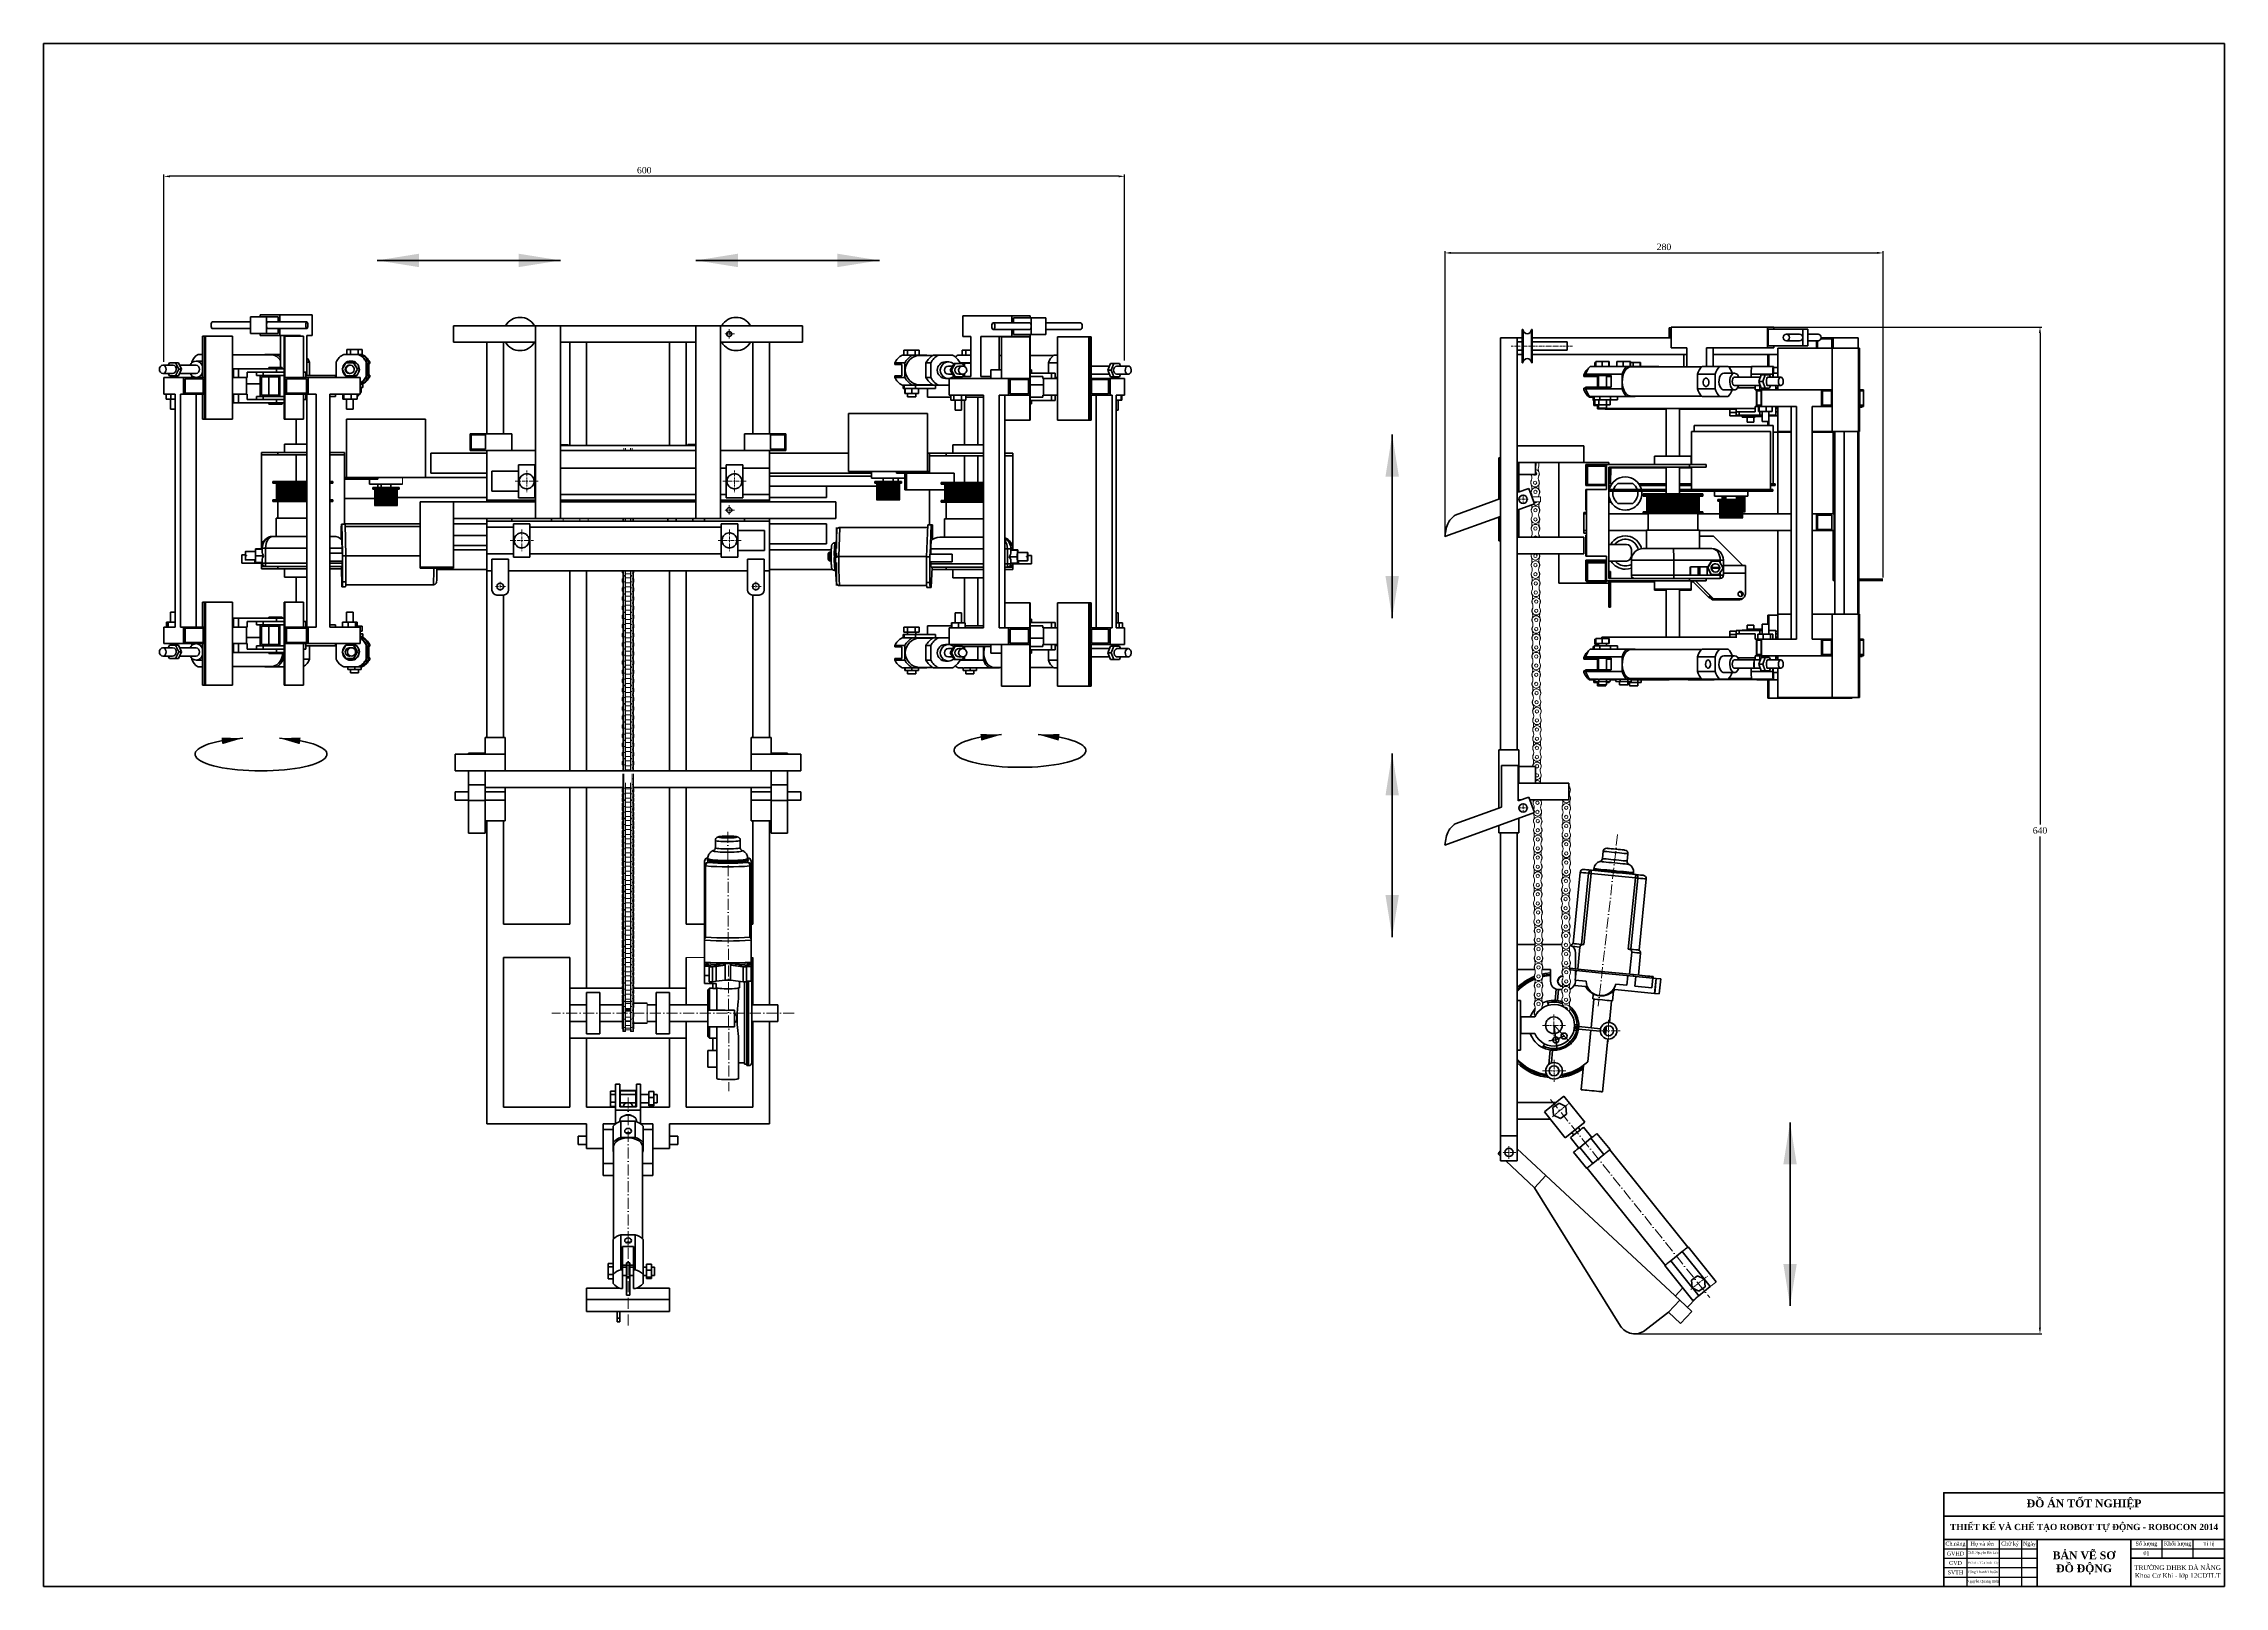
# Model space of a CAD drawing. Header units: millimetres. Extents: x -535 to 3636, y 24 to 870.
# Drawn here: x -535 to 654, y 24 to 865 of the extents above; entities that cross this region are included whole.
import ezdxf

# ---------------------------------------------------------------- set-up
doc = ezdxf.new("R2010")
doc.units = ezdxf.units.MM
doc.header["$PDMODE"] = 1
doc.header["$PDSIZE"] = -1
doc.linetypes.add('ACAD_ISO10W100', pattern=[18, 12, -3, 0, -3])
doc.linetypes.add('CENTERX2', pattern=[20.32, 12.7, -2.54, 2.54, -2.54])
doc.layers.add('dddd', color=1, linetype='Continuous')
doc.layers.add('DUONGCINH', color=1, linetype='Continuous')
doc.layers.add('net dam', color=7, linetype='Continuous', lineweight=35)
doc.layers.add('NETCOBAN', color=1, linetype='Continuous', lineweight=20)
doc.styles.get("Standard").update_dxf_attribs({"font": 'times_0.ttf'})
doc.styles.add('style2', font='VTIMEN.TTF')
doc.dimstyles.new('ISO-25', dxfattribs={"dimtxt": 2.5, "dimasz": 2.5, "dimexe": 1.25, "dimexo": 0.625, "dimtad": 1, "dimtxsty": 'Standard', "dimcen": 2.5, "dimadec": 0, "dimazin": 0, "dimtfac": 1, "dimtmove": 0, "dimatfit": 3, "dimfxl": 1, "dimarcsym": 0})

# ---------------------------------------------------------------- blocks, each defined once
blk = doc.blocks.new('*D79')
at = {"color": 0, "lineweight": -2}
for p, q in [((353.3, 710.4), (554.4, 710.4)), ((553.4, 707.1), (553.4, 439.3)), ((553.4, 164.9), (553.4, 432.7)), ((332.7, 161.6), (554.4, 161.6))]:
    blk.add_line(p, q, dxfattribs=at)
at = {"color": 0, "lineweight": 15}
for points in [[(552.8, 707.1), (553.9, 707.1), (553.4, 710.4)], [(552.8, 164.9), (553.9, 164.9), (553.4, 161.6)]]:
    blk.add_solid(points, dxfattribs=at)
at = {"layer": 'Defpoints', "color": 0, "lineweight": 15}
for p in [(352.3, 710.4), (331.7, 161.6), (553.4, 161.6)]:
    blk.add_point(p, dxfattribs=at)
at = {"color": 0, "lineweight": 15, "insert": (553.4, 436), "char_height": 3.5, "attachment_point": 5}
blk.add_mtext('640', dxfattribs=at)
blk = doc.blocks.new('*D80')
at = {"color": 0, "lineweight": -2}
for p, q in [((229, 597.2), (229, 751.8)), ((232.3, 750.8), (464.5, 750.8)), ((467.8, 573.9), (467.8, 751.8))]:
    blk.add_line(p, q, dxfattribs=at)
at = {"color": 0, "lineweight": 15}
for points in [[(232.3, 751.4), (232.3, 750.3), (229, 750.8)], [(464.5, 751.4), (464.5, 750.3), (467.8, 750.8)]]:
    blk.add_solid(points, dxfattribs=at)
at = {"layer": 'Defpoints', "color": 0, "lineweight": 15}
for p in [(467.8, 750.8), (229, 596.2), (467.8, 572.9)]:
    blk.add_point(p, dxfattribs=at)
at = {"color": 0, "lineweight": 15, "insert": (348.4, 754.1), "char_height": 3.5, "attachment_point": 5}
blk.add_mtext('280', dxfattribs=at)
blk = doc.blocks.new('*D81')
at = {"color": 0, "lineweight": -2}
for p, q in [((-469.5, 691.4), (-469.5, 793.6)), ((51, 792.6), (-466.2, 792.6)), ((54.3, 692.1), (54.3, 793.6))]:
    blk.add_line(p, q, dxfattribs=at)
at = {"color": 0, "lineweight": 15}
for points in [[(-466.2, 793.1), (-466.2, 792), (-469.5, 792.6)], [(51, 793.1), (51, 792), (54.3, 792.6)]]:
    blk.add_solid(points, dxfattribs=at)
at = {"layer": 'Defpoints', "color": 0, "lineweight": 15}
for p in [(-469.5, 792.6), (-469.5, 690.4), (54.3, 691.1)]:
    blk.add_point(p, dxfattribs=at)
at = {"color": 0, "lineweight": 15, "insert": (-207.6, 795.9), "char_height": 3.5, "attachment_point": 5}
blk.add_mtext('600', dxfattribs=at)

msp = doc.modelspace()

# ---------------------------------------------------------------- linework, layer by layer
at = {"color": 7, "linetype": 'Continuous', "lineweight": 40}
for p, q in [((-353.2485, 746.7412), (-253.2485, 746.7412)), ((-179.3821, 746.7412), (-79.3821, 746.7412)), ((-413.5993, 715.9233), (-422.1926, 715.9233)), ((-422.1926, 715.9233), (-422.1926, 711.3918)), ((-416.9314, 717.0562), (-406.1898, 717.0562)), ((-416.9314, 715.9233), (-416.9314, 717.0562)), ((-407.2639, 715.9233), (-413.5993, 715.9233)), ((-413.5993, 711.3918), (-413.5993, 715.9233)), ((-407.2639, 715.9233), (-407.2639, 713.2044)), ((-406.1898, 717.0562), (-406.1898, 713.2044)), ((-406.1898, 717.0562), (-388.6092, 717.0562)), ((-388.6092, 717.0562), (-388.6092, 705.7274)), ((-33.883, 705.2743), (-33.883, 716.603)), ((-7.1898, 716.603), (-33.883, 716.603)), ((-7.1898, 712.7512), (-7.1898, 716.603)), ((-7.1898, 716.603), (2.7334, 716.603)), ((-6.1975, 712.7512), (-6.1975, 715.4701)), ((-6.1975, 715.4701), (3.4218, 715.4701)), ((2.7334, 716.603), (2.7334, 715.4701)), ((3.4218, 715.4701), (3.4218, 710.9386)), ((11.3603, 715.4701), (3.4218, 715.4701)), ((11.3603, 710.9386), (11.3603, 715.4701)), ((-448.4988, 705.5008), (-448.4988, 682.8433)), ((-448.4988, 705.5008), (-447.3329, 705.5008)), ((-447.3329, 705.5008), (-447.3329, 660.1858)), ((-447.3329, 705.5008), (-446.7299, 705.5008)), ((-446.7299, 705.5008), (-446.7299, 660.1858)), ((-432.0583, 705.5008), (-446.7299, 705.5008)), ((-422.1926, 713.2044), (-443.1, 713.2044)), ((-443.1, 709.5792), (-422.1926, 709.5792)), ((-432.0583, 705.5008), (-432.0583, 660.1858)), ((-422.1926, 711.3918), (-422.1926, 706.8603)), ((-422.1926, 706.8603), (-413.5993, 706.8603)), ((-416.9314, 705.7274), (-416.9314, 706.8603)), ((-406.1898, 705.7274), (-416.9314, 705.7274)), ((-413.5993, 706.8603), (-413.5993, 711.3918)), ((-407.2639, 706.8603), (-413.5993, 706.8603)), ((-391.5401, 713.2044), (-413.0234, 713.2044)), ((-413.0234, 709.5792), (-391.5401, 709.5792)), ((-407.2639, 709.5792), (-407.2639, 706.8603)), ((-406.1898, 709.5792), (-406.1898, 705.7274)), ((-406.1898, 705.7274), (-395.0886, 705.7274)), ((-405.8302, 705.7274), (-405.8302, 688.2811)), ((-403.8462, 705.5008), (-403.8462, 660.1858)), ((-403.4858, 705.5008), (-403.8462, 705.5008)), ((-403.4858, 705.5008), (-403.4858, 660.1858)), ((-393.3081, 705.5008), (-403.4858, 705.5008)), ((-395.0886, 705.7274), (-395.0886, 705.5008)), ((-393.3081, 682.8433), (-393.3081, 705.5008)), ((-391.4889, 705.7274), (-388.6092, 705.7274)), ((-391.4889, 705.7274), (-391.4889, 683.9762)), ((-311.5788, 711.1652), (-311.5788, 702.1022)), ((-266.8961, 711.1652), (-311.5788, 711.1652)), ((-266.8961, 702.1022), (-311.5788, 702.1022)), ((-293.4528, 652.2557), (-293.4528, 702.1022)), ((-284.3898, 652.2557), (-284.3898, 702.1022)), ((-266.8961, 711.1652), (-266.8961, 606.0942)), ((-266.8961, 711.1652), (-253.3016, 711.1652)), ((-253.3016, 606.0942), (-253.3016, 711.1652)), ((-179.5329, 711.1652), (-253.3016, 711.1652)), ((-179.5329, 702.1022), (-253.3016, 702.1022)), ((-248.1378, 702.1022), (-248.1378, 645.784)), ((-239.0748, 702.1022), (-239.0748, 645.784)), ((-193.7598, 702.1022), (-193.7598, 645.784)), ((-184.6968, 702.1022), (-184.6968, 645.784)), ((-179.5329, 711.1652), (-179.5329, 606.0942)), ((-179.5329, 711.1652), (-165.9384, 711.1652)), ((-165.9384, 606.0942), (-165.9384, 711.1652)), ((-121.2558, 711.1652), (-165.9384, 711.1652)), ((-121.2558, 702.1022), (-165.9384, 702.1022)), ((-148.4448, 652.2557), (-148.4448, 702.1022)), ((-139.3818, 652.2557), (-139.3818, 702.1022)), ((-121.2558, 711.1652), (-121.2558, 702.1022)), ((-29.5106, 705.2743), (-33.883, 705.2743)), ((-29.5106, 705.2743), (-29.5106, 683.5231)), ((-24.0451, 705.2743), (-24.0451, 683.5231)), ((-7.1898, 705.2743), (-24.0451, 705.2743)), ((2.5473, 712.7512), (-17.2991, 712.7512)), ((-17.2991, 709.126), (2.5473, 709.126)), ((-14.122, 705.2743), (-14.122, 687.1483)), ((-12.81, 705.0477), (-12.81, 682.3902)), ((-12.81, 705.0477), (2.6576, 705.0477)), ((-7.1898, 705.2743), (-7.1898, 709.126)), ((2.7334, 705.2743), (-7.1898, 705.2743)), ((-6.1975, 706.4071), (-6.1975, 709.126)), ((-6.1975, 706.4071), (3.4218, 706.4071)), ((2.6576, 705.0477), (2.6576, 659.7327)), ((2.6576, 705.0477), (2.8755, 705.0477)), ((2.7334, 706.4071), (2.7334, 705.2743)), ((2.8755, 705.0477), (2.8755, 659.7327)), ((3.4218, 710.9386), (3.4218, 706.4071)), ((3.4218, 706.4071), (11.3603, 706.4071)), ((30.3321, 712.7512), (11.3603, 712.7512)), ((11.3603, 706.4071), (11.3603, 710.9386)), ((11.3603, 709.126), (30.3321, 709.126)), ((17.7871, 705.0477), (17.7871, 659.7327)), ((17.7871, 705.0477), (34.8227, 705.0477)), ((34.8227, 705.0477), (34.8227, 659.7327)), ((35.44, 705.0477), (34.8227, 705.0477)), ((35.44, 705.0477), (35.44, 659.7327)), ((36.0728, 705.0477), (35.44, 705.0477)), ((36.0728, 682.3902), (36.0728, 705.0477)), ((259.3293, 479.9657), (259.3293, 704.5464)), ((268.3923, 704.5464), (259.3293, 704.5464)), ((268.3923, 645.6369), (268.3923, 704.5464)), ((271.1112, 704.5464), (268.3923, 704.5464)), ((271.1112, 702.2806), (268.3923, 702.2806)), ((271.3071, 709.0779), (271.1112, 709.0779)), ((271.1112, 690.9519), (271.1112, 709.0779)), ((276.549, 709.0779), (276.3531, 709.0779)), ((276.549, 690.9519), (276.549, 709.0779)), ((352.2902, 704.5464), (276.549, 704.5464)), ((295.5813, 702.2806), (276.549, 702.2806)), ((295.5813, 702.2806), (295.5813, 697.7491)), ((352.2902, 709.9842), (351.295, 709.9842)), ((351.295, 709.9842), (351.295, 704.5464)), ((352.2902, 708.8513), (351.8416, 708.8513)), ((351.8416, 708.8513), (351.8416, 704.5464)), ((352.2902, 699.1086), (352.2902, 710.4373)), ((404.7521, 710.4373), (352.2902, 710.4373)), ((404.7521, 699.1086), (404.7521, 710.4373)), ((404.7521, 710.4373), (408.3517, 710.4373)), ((405.112, 700.2414), (405.112, 709.3044)), ((405.112, 709.3044), (424.0173, 709.3044)), ((408.3517, 710.4373), (408.3517, 709.3044)), ((422.2987, 706.5855), (415.0993, 706.5855)), ((415.0993, 702.9603), (422.2987, 702.9603)), ((424.0173, 709.3044), (424.0173, 704.7729)), ((426.8971, 709.3044), (424.0173, 709.3044)), ((424.0173, 704.7729), (424.0173, 700.2414)), ((426.8971, 704.7729), (426.8971, 709.3044)), ((432.3777, 706.5855), (426.8971, 706.5855)), ((426.8971, 700.2414), (426.8971, 704.7729)), ((426.8971, 702.9603), (432.3777, 702.9603)), ((431.5263, 698.882), (431.5263, 702.9603)), ((432.545, 702.969), (432.1607, 702.6788)), ((432.1607, 698.882), (432.1607, 702.9603)), ((433.8901, 703.912), (439.9549, 703.912)), ((434.0829, 704.5464), (440.5893, 704.5464)), ((439.9549, 703.912), (439.9549, 698.882)), ((440.5893, 704.5464), (440.5893, 698.882)), ((440.5893, 704.5464), (447.3866, 704.5464)), ((447.3866, 704.5464), (454.1838, 704.5464)), ((454.1838, 698.882), (454.1838, 704.5464)), ((-464.824, 689.6406), (-470.1276, 689.6406)), ((-467.1577, 689.6406), (-466.5212, 691)), ((-466.5212, 691), (-463.1268, 691)), ((-461.5357, 691), (-463.1268, 691)), ((-463.1268, 691), (-461.4296, 687.3748)), ((-461.5357, 691), (-459.8385, 687.3748)), ((-451.925, 689.6406), (-460.8993, 689.6406)), ((-454.2964, 690.8364), (-454.2964, 691.3253)), ((-448.4988, 691.9063), (-451.925, 691.9063)), ((-448.4988, 695.5315), (-450.8856, 695.5315)), ((-411.0875, 695.305), (-432.0583, 695.305)), ((-414.2909, 695.5315), (-414.6454, 695.305)), ((-407.8841, 695.5315), (-414.2909, 695.5315)), ((-407.8841, 695.5315), (-405.8302, 695.5315)), ((-391.4889, 691.3253), (-390.1536, 691.3253)), ((-391.4889, 691.2266), (-390.0811, 691.2266)), ((-390.1536, 691.2266), (-390.1536, 691.3253)), ((-390.0811, 683.9762), (-390.0811, 691.2266)), ((-375.6033, 683.4244), (-375.6033, 691.3253)), ((-372.3098, 687.3748), (-370.2173, 691)), ((-363.4993, 695.5315), (-371.3981, 695.5315)), ((-370.2173, 691), (-366.0324, 691)), ((-369.7584, 698.2504), (-369.7584, 695.5315)), ((-369.7584, 698.2504), (-367.833, 698.2504)), ((-368.1248, 689.6406), (-368.3328, 689.6406)), ((-367.833, 698.2504), (-367.833, 695.5315)), ((-367.833, 698.2504), (-363.6513, 698.2504)), ((-367.4487, 691.9063), (-367.6151, 691.9063)), ((-365.97, 691), (-366.0324, 691)), ((-366.0324, 691), (-363.9399, 687.3748)), ((-365.97, 691), (-363.8775, 687.3748)), ((-363.6513, 698.2504), (-363.6513, 695.5315)), ((-363.6513, 698.2504), (-361.3951, 698.2504)), ((-363.4993, 695.5315), (-363.2289, 695.5315)), ((-362.0641, 695.5315), (-363.2289, 695.5315)), ((-362.0641, 695.5315), (-361.6383, 695.5315)), ((-361.6383, 695.5315), (-361.3951, 695.5315)), ((-361.3951, 698.2504), (-361.3951, 695.5315)), ((-359.2942, 683.4244), (-359.2942, 691.3253)), ((-359.2942, 691.3253), (-359.0238, 691.3253)), ((-359.0238, 683.4244), (-359.0238, 691.3253)), ((-357.859, 691.3253), (-357.2974, 691.3253)), ((-357.859, 683.4244), (-357.859, 691.3253)), ((-357.2974, 690.5469), (-357.6926, 690.5469)), ((-357.6926, 690.5469), (-357.6926, 684.2028)), ((-357.2974, 690.5469), (-357.2974, 691.3253)), ((-65.4691, 690.8722), (-71.0044, 690.8722)), ((-71.0044, 690.8722), (-71.0044, 690.0937)), ((-67.1092, 690.0937), (-71.0044, 690.0937)), ((-67.1092, 683.7496), (-67.1092, 690.0937)), ((-66.0107, 695.0784), (-66.9072, 695.0784)), ((-66.0107, 697.7973), (-66.0107, 695.0784)), ((-66.0107, 697.7973), (-64.0853, 697.7973)), ((-66.0107, 695.0784), (-65.8626, 695.0784)), ((-61.3719, 695.0784), (-65.8626, 695.0784)), ((-65.4691, 690.8722), (-65.4691, 682.9712)), ((-64.0853, 697.7973), (-64.0853, 695.0784)), ((-64.0853, 697.7973), (-59.9037, 697.7973)), ((-61.3719, 695.0784), (-53.6758, 695.0784)), ((-59.9037, 697.7973), (-59.9037, 695.0784)), ((-59.9037, 697.7973), (-57.6474, 697.7973)), ((-57.6474, 697.7973), (-57.6474, 695.0784)), ((-50.3171, 694.8518), (-57.5238, 694.8518)), ((-51.3233, 690.8722), (-53.9885, 690.8722)), ((-53.9885, 690.8722), (-53.9885, 682.9712)), ((-53.25, 694.8518), (-53.6758, 695.0784)), ((-51.3233, 690.8722), (-51.3233, 682.9712)), ((-47.2262, 695.0784), (-49.8913, 695.0784)), ((-47.2262, 695.0784), (-39.53, 695.0784)), ((-41.738, 691.4532), (-43.3781, 691.4532)), ((-38.6952, 690.5469), (-40.7339, 686.9217)), ((-38.0801, 690.5469), (-40.1189, 686.9217)), ((-38.0801, 690.5469), (-38.6952, 690.5469)), ((-34.0026, 690.5469), (-38.0801, 690.5469)), ((-32.5308, 695.0784), (-36.6989, 695.0784)), ((-29.5106, 690.8722), (-35.4328, 690.8722)), ((-35.4328, 690.8722), (-35.4328, 690.5469)), ((-34.2566, 697.7973), (-34.2566, 695.0784)), ((-34.2566, 697.7973), (-32.3312, 697.7973)), ((-33.1393, 689.0118), (-34.0026, 690.5469)), ((-32.9622, 690.0937), (-33.7478, 690.0937)), ((-32.9622, 690.7735), (-32.9622, 688.9261)), ((-32.9622, 690.7735), (-32.5124, 690.7735)), ((-32.5308, 695.0784), (-32.3312, 695.0784)), ((-32.5124, 690.7735), (-29.5106, 690.7735)), ((-32.3312, 697.7973), (-32.3312, 695.0784)), ((-32.3312, 697.7973), (-29.5106, 697.7973)), ((-32.3312, 695.0784), (-32.1474, 695.0784)), ((-29.5106, 695.0784), (-32.1474, 695.0784)), ((-14.122, 695.0784), (-13.9674, 695.0784)), ((-12.81, 694.8518), (-14.122, 694.8518)), ((-13.6542, 694.8518), (-13.9674, 695.0784)), ((15.4643, 694.8518), (2.8755, 694.8518)), ((17.7871, 690.8722), (12.7638, 690.8722)), ((12.7638, 690.8722), (12.7638, 685.3357)), ((17.7871, 695.0784), (15.7775, 695.0784)), ((45.0816, 686.9217), (46.5812, 690.5469)), ((46.5812, 690.5469), (48.478, 690.5469)), ((46.9784, 686.9217), (48.478, 690.5469)), ((48.478, 690.5469), (51.4771, 690.5469)), ((51.4771, 690.5469), (52.0395, 689.1874)), ((268.3923, 697.7491), (271.1112, 697.7491)), ((271.1112, 695.4834), (268.3923, 695.4834)), ((271.1112, 690.9519), (271.3071, 690.9519)), ((276.3531, 690.9519), (276.549, 690.9519)), ((276.549, 697.7491), (295.5813, 697.7491)), ((360.8835, 695.4834), (276.549, 695.4834)), ((310.6452, 691.1784), (310.6452, 688.9127)), ((310.6452, 691.1784), (311.1423, 691.1784)), ((311.1423, 691.6316), (311.1423, 688.9127)), ((311.1423, 691.6316), (314.6682, 691.6316)), ((314.6682, 691.6316), (314.6682, 688.9127)), ((314.6682, 691.6316), (318.3852, 691.6316)), ((318.3852, 691.6316), (318.3852, 688.9127)), ((318.3852, 691.6316), (318.5761, 691.6316)), ((318.5761, 691.6316), (318.5761, 688.9127)), ((322.6612, 691.6316), (322.6612, 688.9127)), ((322.6612, 691.6316), (326.1871, 691.6316)), ((326.1871, 691.6316), (326.1871, 688.9127)), ((326.1871, 691.6316), (329.904, 691.6316)), ((329.904, 691.6316), (329.904, 688.9127)), ((329.904, 691.6316), (330.095, 691.6316)), ((330.095, 691.6316), (330.095, 688.9127)), ((330.095, 691.1784), (331.6606, 691.1784)), ((331.6606, 691.1784), (331.6606, 688.9127)), ((331.6606, 691.1784), (335.3776, 691.1784)), ((335.3776, 691.1784), (335.3776, 688.9127)), ((335.3776, 691.1784), (335.5686, 691.1784)), ((335.5686, 691.1784), (335.5686, 688.9127)), ((360.8835, 699.1086), (352.2902, 699.1086)), ((359.2336, 695.4834), (359.2336, 688.6861)), ((360.8835, 699.1086), (360.8835, 688.6861)), ((404.7521, 699.1086), (371.6252, 699.1086)), ((371.6252, 699.1086), (371.6252, 688.9127)), ((375.2248, 699.1086), (375.2248, 688.9127)), ((410.4309, 695.4834), (375.2248, 695.4834)), ((408.3517, 699.1086), (404.7521, 699.1086)), ((405.0135, 695.4834), (405.0135, 688.9127)), ((405.112, 700.2414), (424.0173, 700.2414)), ((405.6309, 695.4834), (405.6309, 688.9127)), ((408.3517, 700.2414), (408.3517, 699.1086)), ((410.4309, 698.882), (410.4309, 683.0217)), ((410.4309, 698.882), (440.1491, 698.882)), ((424.0173, 700.2414), (426.8971, 700.2414)), ((440.1491, 698.882), (440.1491, 653.567)), ((440.1491, 698.882), (454.4192, 698.882)), ((454.4192, 698.882), (454.4192, 653.567)), ((454.9413, 698.882), (454.4192, 698.882)), ((454.9413, 698.882), (454.9413, 653.567)), ((-470.1276, 685.1091), (-464.824, 685.1091)), ((-469.462, 673.7803), (-469.462, 682.8433)), ((-458.763, 682.8433), (-469.462, 682.8433)), ((-466.5212, 683.7496), (-467.1577, 685.1091)), ((-465.7962, 683.7496), (-466.5212, 683.7496)), ((-465.8411, 683.7496), (-465.8411, 682.8433)), ((-463.8518, 683.7496), (-465.7962, 683.7496)), ((-463.1268, 683.7496), (-463.8518, 683.7496)), ((-461.4296, 687.3748), (-463.1268, 683.7496)), ((-461.5357, 683.7496), (-463.1268, 683.7496)), ((-462.2159, 682.8433), (-462.2159, 683.7496)), ((-459.8385, 687.3748), (-461.5357, 683.7496)), ((-459.8385, 687.3748), (-461.4296, 687.3748)), ((-460.8993, 685.1091), (-451.925, 685.1091)), ((-458.763, 673.7803), (-458.763, 682.8433)), ((-447.3329, 682.8433), (-458.763, 682.8433)), ((-448.133, 682.2089), (-457.9629, 682.2089)), ((-457.9629, 682.2089), (-457.9629, 674.4148)), ((-454.2964, 683.4244), (-454.2964, 683.9133)), ((-454.2964, 683.4244), (-454.0467, 682.8433)), ((-448.133, 674.4148), (-448.133, 682.2089)), ((-447.3329, 682.8433), (-447.3329, 673.7803)), ((-432.0583, 682.8433), (-428.8095, 682.8433)), ((-431.6251, 687.6014), (-431.6251, 682.8433)), ((-431.6251, 687.6014), (-428.8095, 687.6014)), ((-428.8095, 687.6014), (-428.8095, 682.8433)), ((-428.8095, 687.6014), (-408.1243, 687.6014)), ((-428.8095, 682.8433), (-424.1255, 682.8433)), ((-424.5022, 682.8433), (-424.5022, 673.7803)), ((-424.5022, 679.4447), (-416.9314, 679.4447)), ((-424.1255, 685.7888), (-412.2034, 685.7888)), ((-424.1255, 682.8433), (-424.1255, 685.7888)), ((-418.9154, 685.7888), (-418.9154, 683.9762)), ((-416.9314, 683.9762), (-418.9154, 683.9762)), ((-416.069, 683.9762), (-416.9314, 683.9762)), ((-416.9314, 683.9762), (-416.9314, 672.6475)), ((-416.3299, 683.3418), (-416.3299, 673.2819)), ((-406.7913, 683.3418), (-416.3299, 683.3418)), ((-415.3144, 683.9762), (-416.069, 683.9762)), ((-415.3144, 685.7888), (-415.3144, 683.9762)), ((-403.8462, 683.9762), (-415.3144, 683.9762)), ((-412.3061, 688.2811), (-412.3061, 687.6014)), ((-412.3061, 688.2811), (-405.0557, 688.2811)), ((-412.3061, 683.3418), (-412.3061, 673.2819)), ((-403.8462, 685.7888), (-412.2034, 685.7888)), ((-408.1243, 687.6014), (-408.1243, 685.7888)), ((-408.1243, 687.6014), (-403.8462, 687.6014)), ((-406.7913, 673.2819), (-406.7913, 683.3418)), ((-406.1898, 672.6475), (-406.1898, 683.9762)), ((-405.0557, 687.6014), (-405.0557, 688.2811)), ((-403.4858, 682.8433), (-403.4858, 673.7803)), ((-403.4858, 682.8433), (-390.8787, 682.8433)), ((-402.6033, 682.2089), (-391.7612, 682.2089)), ((-402.6033, 674.4148), (-402.6033, 682.2089)), ((-392.0803, 685.7888), (-393.3081, 685.7888)), ((-392.0803, 685.7888), (-392.0803, 682.8433)), ((-391.7612, 682.2089), (-391.7612, 674.4148)), ((-391.4889, 683.9762), (-375.9527, 683.9762)), ((-390.8787, 673.7803), (-390.8787, 682.8433)), ((-390.8787, 682.8433), (-362.5359, 682.8433)), ((-375.9527, 682.8433), (-375.9527, 683.9762)), ((-375.6033, 683.4244), (-375.2954, 682.8433)), ((-370.2173, 683.7496), (-372.3098, 687.3748)), ((-369.3234, 683.7496), (-370.2173, 683.7496)), ((-369.9062, 683.7496), (-369.9062, 682.8433)), ((-366.9262, 683.7496), (-369.3234, 683.7496)), ((-368.3328, 685.1091), (-368.1248, 685.1091)), ((-366.0324, 683.7496), (-366.9262, 683.7496)), ((-366.281, 682.8433), (-366.281, 683.7496)), ((-363.9399, 687.3748), (-366.0324, 683.7496)), ((-365.97, 683.7496), (-366.0324, 683.7496)), ((-363.8775, 687.3748), (-365.97, 683.7496)), ((-363.8775, 687.3748), (-363.9399, 687.3748)), ((-362.5359, 673.7803), (-362.5359, 682.8433)), ((-362.0641, 679.2181), (-362.5359, 679.2181)), ((-362.0641, 679.2181), (-361.6782, 679.2181)), ((-361.6782, 679.2181), (-361.2801, 679.2181)), ((-361.2801, 677.4055), (-361.2801, 679.2181)), ((-361.2801, 679.2181), (-361.0452, 679.2181)), ((-361.0452, 677.4055), (-361.0452, 679.2181)), ((-359.2942, 683.4244), (-359.0238, 683.4244)), ((-357.859, 683.4244), (-357.2974, 683.4244)), ((-357.6926, 684.2028), (-357.2974, 684.2028)), ((-357.2974, 683.4244), (-357.2974, 684.2028)), ((-71.0044, 683.7496), (-71.0044, 682.9712)), ((-71.0044, 683.7496), (-67.1092, 683.7496)), ((-65.4691, 682.9712), (-71.0044, 682.9712)), ((-66.3606, 678.765), (-66.9072, 678.765)), ((-66.3606, 678.765), (-66.3606, 676.9524)), ((-66.3606, 678.765), (-65.7984, 678.765)), ((-65.7984, 678.765), (-65.7984, 676.9524)), ((-65.7984, 678.765), (-65.175, 678.765)), ((-61.3719, 678.765), (-65.175, 678.765)), ((-61.3719, 678.765), (-53.6758, 678.765)), ((-59.6429, 678.765), (-59.6429, 676.9524)), ((-57.5238, 678.9916), (-50.3171, 678.9916)), ((-51.3233, 682.9712), (-53.9885, 682.9712)), ((-53.6758, 678.765), (-53.25, 678.9916)), ((-49.8913, 678.765), (-53.6758, 678.765)), ((-53.0998, 678.9916), (-53.0998, 678.765)), ((-47.2262, 678.765), (-49.8913, 678.765)), ((-48.7274, 676.9524), (-48.7274, 678.765)), ((-47.2262, 678.765), (-41.3104, 678.765)), ((-43.3781, 682.3902), (-41.738, 682.3902)), ((-39.4597, 689.1874), (-41.738, 689.1874)), ((-41.738, 684.6559), (-39.4597, 684.6559)), ((-41.3104, 673.3272), (-41.3104, 682.3902)), ((-8.9676, 682.3902), (-41.3104, 682.3902)), ((-40.1189, 686.9217), (-40.7339, 686.9217)), ((-40.7339, 686.9217), (-38.6952, 683.2965)), ((-40.1189, 686.9217), (-38.0801, 683.2965)), ((-38.0801, 683.2965), (-38.6952, 683.2965)), ((-38.1615, 683.2965), (-38.1615, 682.3902)), ((-38.0801, 683.2965), (-37.2092, 683.2965)), ((-34.8735, 683.2965), (-37.2092, 683.2965)), ((-33.9913, 689.1874), (-36.0414, 689.1874)), ((-36.0414, 684.6559), (-33.9913, 684.6559)), ((-34.8735, 683.2965), (-34.0026, 683.2965)), ((-34.5363, 682.3902), (-34.5363, 683.2965)), ((-34.0026, 683.2965), (-33.1393, 684.8315)), ((-29.5106, 683.5231), (-33.8752, 683.5231)), ((-33.7478, 683.7496), (-32.9622, 683.7496)), ((-32.9622, 684.9173), (-32.9622, 683.5231)), ((-18.6411, 683.5231), (-24.0451, 683.5231)), ((-18.6411, 687.1483), (-18.6411, 682.3902)), ((-18.6411, 687.1483), (-12.81, 687.1483)), ((-8.9676, 673.3272), (-8.9676, 682.3902)), ((2.6576, 682.3902), (-8.9676, 682.3902)), ((1.8438, 681.7558), (-8.1539, 681.7558)), ((-8.1539, 681.7558), (-8.1539, 673.9616)), ((1.8438, 673.9616), (1.8438, 681.7558)), ((2.6576, 682.3902), (2.6576, 673.3272)), ((2.8755, 687.1483), (3.634, 687.1483)), ((14.4053, 685.3357), (2.8755, 685.3357)), ((9.7164, 683.5231), (2.8755, 683.5231)), ((2.8755, 678.9916), (9.9955, 678.9916)), ((3.634, 685.3357), (3.634, 687.1483)), ((9.7164, 682.3902), (9.7164, 683.5231)), ((14.4053, 682.3902), (9.7164, 682.3902)), ((9.9955, 682.3902), (9.9955, 673.3272)), ((14.4053, 685.3357), (14.4053, 682.3902)), ((16.4916, 685.3357), (14.4053, 685.3357)), ((17.7871, 682.3902), (14.4053, 682.3902)), ((16.4916, 685.3357), (16.4916, 682.3902)), ((17.7871, 682.9712), (16.4916, 682.9712)), ((35.44, 682.3902), (35.44, 673.3272)), ((35.44, 682.3902), (46.3459, 682.3902)), ((46.0189, 689.1874), (36.0728, 689.1874)), ((36.0728, 684.6559), (46.0189, 684.6559)), ((36.2034, 681.7558), (45.5825, 681.7558)), ((36.2034, 673.9616), (36.2034, 681.7558)), ((46.5812, 683.2965), (45.0816, 686.9217)), ((45.0816, 686.9217), (46.9784, 686.9217)), ((45.5825, 681.7558), (45.5825, 673.9616)), ((46.3459, 673.3272), (46.3459, 682.3902)), ((46.3459, 682.3902), (54.2735, 682.3902)), ((46.5812, 683.2965), (48.478, 683.2965)), ((48.478, 683.2965), (46.9784, 686.9217)), ((47.2166, 683.2965), (47.2166, 682.3902)), ((49.1186, 683.2965), (48.478, 683.2965)), ((50.8365, 683.2965), (49.1186, 683.2965)), ((56.3, 689.1874), (49.9776, 689.1874)), ((49.9776, 684.6559), (56.3, 684.6559)), ((51.4771, 683.2965), (50.8365, 683.2965)), ((50.8418, 682.3902), (50.8418, 683.2965)), ((52.0395, 684.6559), (51.4771, 683.2965)), ((54.2735, 673.3272), (54.2735, 682.3902)), ((304.7759, 684.2533), (304.7759, 683.4749)), ((312.5935, 683.4749), (304.7759, 683.4749)), ((325.5192, 684.7065), (305.6765, 684.7065)), ((305.6765, 683.9281), (305.6765, 684.7065)), ((319.6399, 683.9281), (305.6765, 683.9281)), ((327.9807, 688.9127), (308.138, 688.9127)), ((312.0964, 683.4749), (312.0964, 677.584)), ((312.5935, 683.9281), (312.5935, 677.584)), ((317.125, 677.584), (317.125, 683.9281)), ((319.6399, 683.4749), (317.125, 683.4749)), ((319.6399, 677.584), (319.6399, 683.9281)), ((325.5192, 676.8055), (325.5192, 684.7065)), ((332.6042, 688.9127), (327.9807, 688.9127)), ((368.8802, 688.6861), (330.2925, 688.6861)), ((332.86, 688.6861), (332.6042, 688.9127)), ((345.3147, 688.9127), (332.6042, 688.9127)), ((345.3147, 688.9127), (345.3047, 688.6861)), ((345.4961, 688.9127), (345.3147, 688.9127)), ((345.5061, 688.6861), (345.4961, 688.9127)), ((376.2284, 684.7065), (366.6745, 684.7065)), ((366.6745, 676.8055), (366.6745, 684.7065)), ((378.6899, 688.9127), (369.136, 688.9127)), ((376.2284, 676.8055), (376.2284, 684.7065)), ((383.3134, 688.9127), (378.6899, 688.9127)), ((386.881, 685.2875), (381.0016, 685.2875)), ((396.0441, 688.6861), (383.5692, 688.6861)), ((400.8663, 683.0217), (386.881, 683.0217)), ((386.881, 678.4902), (400.8663, 678.4902)), ((407.7364, 684.7065), (395.9576, 684.7065)), ((395.9576, 683.0217), (395.9576, 684.7065)), ((407.833, 688.9127), (396.0542, 688.9127)), ((398.1297, 678.4902), (398.1297, 676.2245)), ((400.1008, 680.756), (401.3256, 684.3812)), ((401.3256, 677.1308), (400.1008, 680.756)), ((400.1008, 680.756), (402.3055, 680.756)), ((400.6901, 678.4902), (400.6901, 676.2245)), ((401.3256, 684.3812), (403.5303, 684.3812)), ((402.3055, 680.756), (403.5303, 684.3812)), ((403.5303, 677.1308), (402.3055, 680.756)), ((403.5303, 684.3812), (405.9799, 684.3812)), ((412.1043, 683.0217), (404.7551, 683.0217)), ((404.7551, 678.4902), (412.1043, 678.4902)), ((405.9799, 684.3812), (406.4392, 683.0217)), ((406.4392, 678.4902), (405.9799, 677.1308)), ((407.7364, 683.0217), (407.7364, 684.7065)), ((408.0143, 688.9127), (407.833, 688.9127)), ((410.4309, 685.2875), (407.9236, 685.2875)), ((410.4309, 688.4595), (408.0332, 688.4595)), ((409.3047, 678.4902), (409.3047, 676.2245)), ((410.4309, 678.4902), (410.4309, 676.2245)), ((-463.2678, 673.7803), (-469.462, 673.7803)), ((-468.197, 671.0614), (-468.197, 673.7803)), ((-465.7821, 671.0614), (-468.197, 671.0614)), ((-465.8411, 671.0614), (-465.8411, 665.6236)), ((-465.7821, 671.0614), (-465.7821, 673.7803)), ((-463.2678, 671.0614), (-465.7821, 671.0614)), ((-463.2678, 546.8983), (-463.2678, 673.7803)), ((-460.4523, 546.8983), (-460.4523, 673.7803)), ((-458.763, 673.7803), (-460.4523, 673.7803)), ((-447.3329, 673.7803), (-458.763, 673.7803)), ((-457.9629, 674.4148), (-448.133, 674.4148)), ((-451.8377, 546.8983), (-451.8377, 673.7803)), ((-448.4988, 673.7803), (-448.4988, 660.1858)), ((-432.0583, 673.7803), (-428.8095, 673.7803)), ((-431.6251, 669.0223), (-431.6251, 673.7803)), ((-431.6251, 669.0223), (-428.8095, 669.0223)), ((-428.8095, 669.0223), (-428.8095, 673.7803)), ((-428.8095, 673.7803), (-424.1255, 673.7803)), ((-428.8095, 669.0223), (-408.1243, 669.0223)), ((-424.1255, 670.8349), (-424.1255, 673.7803)), ((-412.2034, 670.8349), (-424.1255, 670.8349)), ((-418.9154, 672.6475), (-418.9154, 670.8349)), ((-418.9154, 672.6475), (-416.9314, 672.6475)), ((-416.9314, 672.6475), (-416.069, 672.6475)), ((-416.3299, 673.2819), (-406.7913, 673.2819)), ((-416.069, 672.6475), (-415.3144, 672.6475)), ((-415.3144, 672.6475), (-403.8462, 672.6475)), ((-415.3144, 670.8349), (-415.3144, 672.6475)), ((-412.3061, 669.0223), (-412.3061, 668.3425)), ((-412.3061, 668.3425), (-405.0557, 668.3425)), ((-403.8462, 670.8349), (-412.2034, 670.8349)), ((-408.1243, 669.0223), (-408.1243, 670.8349)), ((-408.1243, 669.0223), (-403.8462, 669.0223)), ((-405.0557, 668.3425), (-405.0557, 669.0223)), ((-403.4858, 673.7803), (-390.8787, 673.7803)), ((-391.7612, 674.4148), (-402.6033, 674.4148)), ((-393.3081, 660.1858), (-393.3081, 673.7803)), ((-392.0803, 670.8349), (-393.3081, 670.8349)), ((-392.0803, 670.8349), (-392.0803, 673.7803)), ((-392.0803, 672.6475), (-391.552, 672.6475)), ((-391.552, 673.7803), (-391.552, 546.8983)), ((-390.8787, 673.7803), (-386.4035, 673.7803)), ((-386.4035, 673.7803), (-386.4035, 546.8983)), ((-378.9449, 673.7803), (-362.5359, 673.7803)), ((-378.9449, 673.7803), (-378.9449, 546.8983)), ((-378.9449, 672.6475), (-375.9527, 672.6475)), ((-375.9527, 672.6475), (-375.9527, 673.7803)), ((-372.0206, 671.0614), (-372.0206, 673.7803)), ((-371.3127, 671.0614), (-372.0206, 671.0614)), ((-371.3127, 671.0614), (-371.3127, 673.7803)), ((-367.3858, 671.0614), (-371.3127, 671.0614)), ((-369.9062, 671.0614), (-369.9062, 665.6236)), ((-367.3858, 671.0614), (-367.3858, 673.7803)), ((-364.1667, 671.0614), (-367.3858, 671.0614)), ((-366.281, 665.6236), (-366.281, 671.0614)), ((-364.1667, 671.0614), (-364.1667, 673.7803)), ((-363.311, 672.874), (-364.1667, 672.874)), ((-363.311, 672.874), (-363.311, 673.7803)), ((-361.2801, 677.4055), (-362.5359, 677.4055)), ((-361.8817, 674.6866), (-362.5359, 674.6866)), ((-361.8817, 677.4055), (-361.8817, 674.6866)), ((-361.0452, 677.4055), (-361.2801, 677.4055)), ((-65.7984, 676.9524), (-66.3606, 676.9524)), ((-59.6429, 676.9524), (-65.7984, 676.9524)), ((-65.5241, 676.9524), (-65.5241, 674.2335)), ((-65.3801, 674.2335), (-65.5241, 674.2335)), ((-65.3801, 676.9524), (-65.3801, 674.2335)), ((-61.6851, 674.2335), (-65.3801, 674.2335)), ((-64.0948, 674.2335), (-64.0948, 672.4209)), ((-59.5633, 672.4209), (-64.0948, 672.4209)), ((-61.6851, 676.9524), (-61.6851, 674.2335)), ((-58.134, 674.2335), (-61.6851, 674.2335)), ((-48.7274, 676.9524), (-59.6429, 676.9524)), ((-59.5633, 672.4209), (-59.5633, 674.2335)), ((-58.134, 676.9524), (-58.134, 674.2335)), ((-53.0998, 676.9524), (-53.0998, 672.1943)), ((-40.5129, 672.1943), (-53.0998, 672.1943)), ((-22.5856, 673.3272), (-41.3104, 673.3272)), ((-40.5129, 670.6083), (-40.5129, 673.3272)), ((-38.802, 670.6083), (-40.5129, 670.6083)), ((-38.802, 670.6083), (-38.802, 673.3272)), ((-34.638, 670.6083), (-38.802, 670.6083)), ((-38.1615, 670.6083), (-38.1615, 665.1705)), ((-34.638, 670.6083), (-34.638, 673.3272)), ((-32.1849, 670.6083), (-34.638, 670.6083)), ((-34.5363, 665.1705), (-34.5363, 670.6083)), ((-32.9622, 670.6083), (-32.9622, 646.1382)), ((-32.1849, 670.6083), (-32.1849, 673.3272)), ((-22.5856, 672.1943), (-32.1849, 672.1943)), ((-25.7118, 646.1382), (-25.7118, 672.1943)), ((-22.5856, 546.4452), (-22.5856, 673.3272)), ((-14.0744, 546.4452), (-14.0744, 673.3272)), ((-8.9676, 673.3272), (-14.0744, 673.3272)), ((-10.9604, 546.4452), (-10.9604, 673.3272)), ((2.6576, 673.3272), (-8.9676, 673.3272)), ((-8.1539, 673.9616), (1.8438, 673.9616)), ((2.8755, 672.1943), (9.7164, 672.1943)), ((14.4053, 670.3817), (2.8755, 670.3817)), ((2.8755, 668.5691), (3.634, 668.5691)), ((3.634, 668.5691), (3.634, 670.3817)), ((9.7164, 672.1943), (9.7164, 673.3272)), ((14.4053, 673.3272), (9.7164, 673.3272)), ((17.7871, 673.3272), (14.4053, 673.3272)), ((14.4053, 670.3817), (14.4053, 673.3272)), ((16.4916, 670.3817), (14.4053, 670.3817)), ((16.4916, 670.3817), (16.4916, 673.3272)), ((35.44, 673.3272), (46.3459, 673.3272)), ((36.0728, 659.7327), (36.0728, 673.3272)), ((45.5825, 673.9616), (36.2034, 673.9616)), ((38.778, 673.3272), (38.778, 546.4452)), ((46.3459, 673.3272), (47.5976, 673.3272)), ((47.5976, 673.3272), (47.5976, 546.4452)), ((49.6838, 673.3272), (54.2735, 673.3272)), ((49.6838, 673.3272), (49.6838, 546.4452)), ((52.4701, 670.6083), (49.6838, 670.6083)), ((50.8418, 665.1705), (50.8418, 670.6083)), ((52.4701, 670.6083), (52.4701, 673.3272)), ((52.8141, 670.6083), (52.4701, 670.6083)), ((52.8141, 670.6083), (52.8141, 673.3272)), ((304.7759, 677.1308), (304.7759, 676.3524)), ((305.6765, 677.1308), (304.7759, 677.1308)), ((305.6765, 676.8055), (305.6765, 677.584)), ((305.6765, 677.584), (319.6399, 677.584)), ((325.5192, 676.8055), (305.6765, 676.8055)), ((310.3277, 672.1461), (307.7102, 672.1461)), ((310.7473, 672.5993), (308.138, 672.5993)), ((309.8306, 672.1461), (309.8306, 670.3336)), ((310.3928, 670.3336), (309.8306, 670.3336)), ((310.1786, 670.3336), (310.1786, 667.6146)), ((312.395, 667.6146), (310.1786, 667.6146)), ((310.3277, 672.5993), (310.3277, 670.7867)), ((313.4194, 670.7867), (310.3277, 670.7867)), ((310.3928, 670.3336), (310.6757, 670.3336)), ((310.6757, 670.7867), (310.6757, 668.0678)), ((312.8922, 668.0678), (310.6757, 668.0678)), ((310.7473, 672.5993), (313.4194, 672.5993)), ((312.0964, 667.6146), (312.0964, 665.802)), ((312.395, 668.0678), (312.395, 667.6146)), ((312.5935, 667.6146), (312.395, 667.6146)), ((312.5935, 668.0678), (312.5935, 666.2552)), ((317.125, 666.2552), (312.5935, 666.2552)), ((312.8922, 670.7867), (312.8922, 668.0678)), ((317.0757, 668.0678), (312.8922, 668.0678)), ((313.4194, 672.5993), (313.4194, 670.7867)), ((313.4194, 672.5993), (314.3476, 672.5993)), ((319.1559, 670.7867), (313.4194, 670.7867)), ((327.9807, 672.5993), (314.3476, 672.5993)), ((314.5222, 666.2552), (314.5222, 666.0286)), ((398.1297, 666.0286), (314.5222, 666.0286)), ((316.4049, 665.5755), (316.4049, 666.0286)), ((317.0757, 670.7867), (317.0757, 668.0678)), ((319.0428, 668.0678), (317.0757, 668.0678)), ((317.125, 666.2552), (317.125, 668.0678)), ((319.0428, 670.7867), (319.0428, 668.0678)), ((319.1559, 672.5993), (319.1559, 670.7867)), ((323.1155, 670.7867), (319.1559, 670.7867)), ((321.8704, 666.0286), (321.8704, 665.5755)), ((323.1155, 670.7867), (323.1155, 672.5993)), ((332.6042, 672.5993), (327.9807, 672.5993)), ((329.5859, 666.0286), (329.5859, 665.802)), ((330.2925, 672.8259), (368.8802, 672.8259)), ((332.6042, 672.5993), (332.86, 672.8259)), ((334.1174, 665.802), (334.1174, 666.0286)), ((349.6481, 666.0286), (349.6481, 639.9725)), ((356.8985, 639.9725), (356.8985, 666.0286)), ((376.2284, 676.8055), (366.6745, 676.8055)), ((378.6899, 672.5993), (369.136, 672.5993)), ((383.3134, 672.5993), (378.6899, 672.5993)), ((381.0016, 676.2245), (386.881, 676.2245)), ((387.724, 666.0286), (387.724, 664.216)), ((398.1297, 677.3574), (388.635, 677.3574)), ((398.1297, 676.2245), (398.7992, 676.2245)), ((398.1297, 667.1615), (398.1297, 664.216)), ((398.1297, 667.1615), (398.7992, 667.1615)), ((398.7992, 676.2245), (398.7992, 667.1615)), ((401.6147, 676.2245), (398.7992, 676.2245)), ((398.7992, 667.1615), (400.08, 667.1615)), ((401.4176, 675.5901), (398.9963, 675.5901)), ((398.9963, 675.5901), (398.9963, 667.7959)), ((398.9963, 667.7959), (401.4176, 667.7959)), ((399.8517, 664.4426), (399.8517, 667.1615)), ((400.2336, 667.1615), (400.08, 667.1615)), ((400.2336, 664.4426), (400.2336, 667.1615)), ((400.6982, 667.1615), (400.2336, 667.1615)), ((400.6982, 667.1615), (401.6147, 667.1615)), ((401.3256, 677.1308), (403.5303, 677.1308)), ((401.4176, 667.7959), (401.4176, 675.5901)), ((401.6147, 667.1615), (401.6147, 676.2245)), ((434.35, 676.2245), (401.6147, 676.2245)), ((420.5667, 667.1615), (401.6147, 667.1615)), ((401.8402, 677.1308), (401.8402, 676.2245)), ((404.0535, 677.1308), (403.5303, 677.1308)), ((404.0346, 664.4426), (404.0346, 667.1615)), ((405.4654, 677.1308), (404.0535, 677.1308)), ((405.4654, 676.2245), (405.4654, 677.1308)), ((405.9799, 677.1308), (405.4654, 677.1308)), ((407.4538, 664.4426), (407.4538, 667.1615)), ((410.4309, 677.3574), (409.3047, 677.3574)), ((409.3047, 662.4034), (409.3047, 667.1615)), ((409.3047, 666.0286), (410.4309, 666.0286)), ((409.6025, 666.7083), (409.6025, 666.0286)), ((409.6025, 666.7083), (409.6126, 666.7083)), ((409.6126, 677.3574), (409.6126, 676.2245)), ((409.6126, 667.1615), (409.6126, 666.0286)), ((410.4309, 667.1615), (410.4309, 653.567)), ((417.7512, 540.2795), (417.7512, 667.1615)), ((420.5667, 540.2795), (420.5667, 667.1615)), ((434.35, 667.1615), (429.1813, 667.1615)), ((429.1813, 540.2795), (429.1813, 667.1615)), ((434.35, 667.1615), (434.35, 676.2245)), ((440.1491, 676.2245), (434.35, 676.2245)), ((440.1491, 667.1615), (434.35, 667.1615)), ((439.7432, 675.5901), (434.756, 675.5901)), ((434.756, 675.5901), (434.756, 667.7959)), ((434.756, 667.7959), (439.7432, 667.7959)), ((439.7432, 667.7959), (439.7432, 675.5901)), ((440.1491, 676.2245), (440.1491, 667.1615)), ((454.9413, 676.2245), (454.9413, 667.1615)), ((454.9413, 676.2245), (457.2514, 676.2245)), ((454.9413, 667.1615), (457.2514, 667.1615)), ((456.416, 666.7083), (454.9413, 666.7083)), ((455.103, 675.5901), (457.0897, 675.5901)), ((455.103, 667.7959), (455.103, 675.5901)), ((457.0897, 667.7959), (455.103, 667.7959)), ((456.416, 666.7083), (456.416, 667.1615)), ((457.0897, 675.5901), (457.0897, 667.7959)), ((457.2514, 667.1615), (457.2514, 676.2245)), ((-463.2678, 665.6236), (-465.8411, 665.6236)), ((-448.4988, 660.1858), (-447.3329, 660.1858)), ((-447.3329, 660.1858), (-446.7299, 660.1858)), ((-432.0583, 660.1858), (-446.7299, 660.1858)), ((-403.4858, 660.1858), (-403.8462, 660.1858)), ((-393.3081, 660.1858), (-403.4858, 660.1858)), ((-397.3315, 660.1858), (-397.3315, 646.5913)), ((-369.9431, 660.1858), (-369.9431, 628.4653)), ((-348.3913, 660.1858), (-369.9431, 660.1858)), ((-366.281, 665.6236), (-369.9062, 665.6236)), ((-326.8395, 660.1858), (-348.3913, 660.1858)), ((-326.8395, 628.4653), (-326.8395, 660.1858)), ((-96.2038, 663.3579), (-96.2038, 631.6374)), ((-53.1002, 663.3579), (-96.2038, 663.3579)), ((-53.1002, 631.6374), (-53.1002, 663.3579)), ((-34.5363, 665.1705), (-38.1615, 665.1705)), ((-10.9604, 659.7327), (2.6576, 659.7327)), ((2.6576, 659.7327), (2.8755, 659.7327)), ((17.7871, 659.7327), (34.8227, 659.7327)), ((35.44, 659.7327), (34.8227, 659.7327)), ((36.0728, 659.7327), (35.44, 659.7327)), ((50.8418, 665.1705), (49.6838, 665.1705)), ((316.4049, 665.802), (312.0964, 665.802)), ((321.8704, 665.5755), (316.4049, 665.5755)), ((349.6481, 665.5755), (321.8704, 665.5755)), ((334.1174, 665.802), (329.5859, 665.802)), ((387.724, 665.5755), (356.8985, 665.5755)), ((364.8014, 656.7391), (364.8014, 653.567)), ((407.9051, 656.7391), (364.8014, 656.7391)), ((384.3191, 665.5755), (384.3191, 663.7629)), ((384.3191, 663.7629), (384.3191, 661.9503)), ((387.724, 663.7629), (384.3191, 663.7629)), ((384.3191, 661.9503), (393.6413, 661.9503)), ((387.724, 664.216), (387.724, 662.4034)), ((389.383, 664.216), (387.724, 664.216)), ((387.724, 662.4034), (389.383, 662.4034)), ((389.383, 662.4034), (389.383, 664.216)), ((398.1297, 664.216), (389.383, 664.216)), ((389.383, 662.4034), (400.6901, 662.4034)), ((390.9285, 661.9503), (390.9285, 661.2705)), ((390.9285, 661.2705), (396.3026, 661.2705)), ((393.6413, 661.9503), (394.3334, 661.9503)), ((393.7928, 661.2705), (393.7928, 658.5516)), ((396.8699, 658.5516), (393.7928, 658.5516)), ((394.3334, 662.4034), (394.3334, 661.7237)), ((394.3334, 661.7237), (396.8067, 661.7237)), ((396.3026, 661.2705), (398.1788, 661.2705)), ((396.8067, 661.7237), (401.5838, 661.7237)), ((397.418, 658.5516), (396.8699, 658.5516)), ((397.418, 658.5516), (397.418, 661.2705)), ((398.1788, 661.2705), (398.1788, 661.7237)), ((400.2336, 664.4426), (399.8517, 664.4426)), ((404.0346, 664.4426), (400.2336, 664.4426)), ((400.6901, 662.4034), (400.6901, 664.4426)), ((400.6901, 662.4034), (401.8402, 662.4034)), ((401.5838, 661.7237), (401.5838, 662.4034)), ((401.5838, 661.9503), (401.8402, 661.9503)), ((401.8402, 664.4426), (401.8402, 659.0048)), ((402.592, 659.0048), (401.8402, 659.0048)), ((405.4654, 659.0048), (402.592, 659.0048)), ((407.4538, 664.4426), (404.0346, 664.4426)), ((405.0135, 659.0048), (405.0135, 656.7391)), ((405.4654, 659.0048), (405.4654, 664.4426)), ((405.4654, 662.4034), (409.3047, 662.4034)), ((405.4654, 661.9503), (410.4309, 661.9503)), ((405.6309, 661.9503), (405.6309, 656.7391)), ((407.9051, 625.0185), (407.9051, 656.7391)), ((410.4309, 664.216), (409.3047, 664.216)), ((409.6025, 663.7629), (409.3047, 663.7629)), ((409.6025, 664.216), (409.6025, 663.7629)), ((-403.6756, 646.5913), (-403.6756, 642.0598)), ((-403.6756, 646.5913), (-391.552, 646.5913)), ((-302.5158, 652.2557), (-302.5158, 643.1927)), ((-279.8583, 652.2557), (-302.5158, 652.2557)), ((-302.5158, 643.1927), (-293.4528, 643.1927)), ((-294.0872, 651.6213), (-301.8814, 651.6213)), ((-301.8814, 651.6213), (-301.8814, 643.8271)), ((-301.8814, 643.8271), (-294.0872, 643.8271)), ((-294.0872, 643.8271), (-294.0872, 651.6213)), ((-293.4528, 643.1927), (-293.4528, 616.0037)), ((-266.8961, 643.1927), (-293.4528, 643.1927)), ((-279.8583, 643.1927), (-279.8583, 652.2557)), ((-179.5329, 645.784), (-253.3016, 645.784)), ((-179.5329, 643.1927), (-253.3016, 643.1927)), ((-179.5329, 646.3181), (-183.7905, 646.3181)), ((-183.7905, 646.3181), (-183.7905, 645.784)), ((-139.3818, 643.1927), (-165.9384, 643.1927)), ((-152.9763, 652.2557), (-130.3188, 652.2557)), ((-152.9763, 643.1927), (-152.9763, 652.2557)), ((-139.3818, 643.1927), (-139.3818, 633.584)), ((-130.3188, 643.1927), (-139.3818, 643.1927)), ((-138.7474, 651.6213), (-130.9532, 651.6213)), ((-138.7474, 643.8271), (-138.7474, 651.6213)), ((-130.9532, 643.8271), (-138.7474, 643.8271)), ((-130.9532, 651.6213), (-130.9532, 643.8271)), ((-130.3188, 652.2557), (-130.3188, 643.1927)), ((-39.3063, 646.1382), (-39.3063, 641.6067)), ((-22.5856, 646.1382), (-39.3063, 646.1382)), ((200.193, 651.7846), (200.193, 551.7846)), ((304.6443, 645.6369), (268.3923, 645.6369)), ((268.3923, 645.6369), (268.3923, 636.5739)), ((304.6443, 645.6369), (304.6443, 636.5739)), ((363.442, 653.567), (363.442, 635.441)), ((406.5456, 653.567), (363.442, 653.567)), ((406.5456, 621.8465), (406.5456, 653.567)), ((407.9051, 653.1138), (417.7512, 653.1138)), ((410.4309, 653.567), (417.7512, 653.567)), ((410.4376, 653.1138), (410.4376, 608.5384)), ((429.1813, 653.567), (440.1491, 653.567)), ((429.1813, 653.1138), (440.5893, 653.1138)), ((440.1491, 653.567), (454.4192, 653.567)), ((440.5893, 653.567), (440.5893, 608.5384)), ((441.5552, 653.567), (441.5552, 553.874)), ((446.7037, 653.567), (446.7037, 553.874)), ((454.1623, 653.567), (454.1623, 553.874)), ((454.1838, 599.4754), (454.1838, 653.567)), ((454.9413, 653.567), (454.4192, 653.567)), ((454.5477, 572.9208), (454.5477, 653.567)), ((-416.3638, 640.7004), (-416.3638, 642.0598)), ((-416.3638, 642.0598), (-407.3008, 642.0598)), ((-407.3008, 640.7004), (-416.3638, 640.7004)), ((-416.3638, 589.4483), (-416.3638, 640.7004)), ((-407.3008, 642.0598), (-407.3008, 640.7004)), ((-391.552, 642.0598), (-407.3008, 642.0598)), ((-391.552, 640.7004), (-407.3008, 640.7004)), ((-397.3315, 640.7004), (-397.3315, 626.1996)), ((-378.9449, 642.0598), (-371.0488, 642.0598)), ((-371.0488, 640.7004), (-378.9449, 640.7004)), ((-371.0488, 642.0598), (-371.0488, 640.7004)), ((-371.0488, 628.4653), (-371.0488, 640.7004)), ((-323.8845, 630.7311), (-323.8845, 641.6067)), ((-323.8845, 641.6067), (-293.4528, 641.6067)), ((-323.8845, 630.7311), (-293.4528, 630.7311)), ((-290.7339, 620.8957), (-290.7339, 631.7714)), ((-276.2331, 631.7714), (-290.7339, 631.7714)), ((-267.1701, 635.3965), (-276.2331, 635.3965)), ((-276.2331, 617.2706), (-276.2331, 635.3965)), ((-267.1701, 617.2706), (-267.1701, 635.3965)), ((-266.8961, 633.584), (-267.1701, 633.584)), ((-179.5329, 633.584), (-253.3016, 633.584)), ((-162.9456, 633.584), (-165.9384, 633.584)), ((-153.8826, 635.3965), (-162.9456, 635.3965)), ((-162.9456, 635.3965), (-162.9456, 617.2706)), ((-153.8826, 635.3965), (-153.8826, 617.2706)), ((-139.3818, 633.584), (-153.8826, 633.584)), ((-139.3818, 641.6067), (-96.2038, 641.6067)), ((-139.3818, 633.584), (-139.3818, 619.0832)), ((-139.3818, 630.7311), (-83.715, 630.7311)), ((-69.896, 631.6374), (-96.2038, 631.6374)), ((-83.715, 631.6374), (-83.715, 628.0122)), ((-70.1205, 630.7311), (-70.1205, 631.6374)), ((-67.4016, 630.7311), (-70.1205, 630.7311)), ((-69.896, 631.6374), (-67.4016, 631.6374)), ((-67.4016, 631.6374), (-67.4016, 630.7311)), ((-67.4016, 631.6374), (-54.7134, 631.6374)), ((-67.4016, 630.7311), (-54.7134, 630.7311)), ((-65.589, 628.0122), (-65.589, 630.7311)), ((-64.6827, 630.7311), (-64.6827, 628.0122)), ((-54.7134, 630.7311), (-54.7134, 631.6374)), ((-54.7134, 631.6374), (-51.9945, 631.6374)), ((-51.9945, 630.7311), (-54.7134, 630.7311)), ((-53.1002, 641.6286), (-51.9945, 641.6286)), ((-51.9945, 641.6067), (-51.9945, 641.6286)), ((-51.9945, 640.2472), (-51.9945, 641.6067)), ((-51.9945, 641.6067), (-42.9315, 641.6067)), ((-42.9315, 640.2472), (-51.9945, 640.2472)), ((-51.9945, 631.6374), (-51.9945, 640.2472)), ((-51.9945, 631.6374), (-51.9945, 630.7311)), ((-38.6153, 630.7311), (-51.9945, 630.7311)), ((-42.9315, 641.6067), (-42.9315, 640.2472)), ((-42.9315, 641.6067), (-22.5856, 641.6067)), ((-42.9315, 640.2472), (-22.5856, 640.2472)), ((-38.6153, 625.7464), (-38.6153, 630.7311)), ((-32.9622, 640.2472), (-32.9622, 625.7464)), ((-25.7118, 625.7464), (-25.7118, 640.2472)), ((-10.9604, 641.6067), (-6.6795, 641.6067)), ((-6.6795, 640.2472), (-10.9604, 640.2472)), ((-6.6795, 641.6067), (-6.6795, 640.2472)), ((-6.6795, 640.2472), (-6.6795, 589.4944)), ((258.423, 639.1652), (258.423, 616.5469)), ((258.423, 639.1652), (259.3293, 639.1652)), ((268.3923, 595.7904), (268.3923, 636.5739)), ((304.6443, 636.5739), (268.3923, 636.5739)), ((268.8455, 636.5739), (268.8455, 620.3404)), ((269.2986, 636.5739), (269.2986, 630.1022)), ((278.3616, 636.5739), (278.3616, 630.1022)), ((291.0498, 595.7904), (291.0498, 636.5739)), ((304.6443, 636.5739), (318.2388, 636.5739)), ((305.6925, 635.441), (317.0213, 635.441)), ((305.6925, 635.441), (305.6925, 624.1123)), ((317.0213, 634.9878), (306.1457, 634.9878)), ((306.1457, 634.9878), (306.1457, 624.1123)), ((316.5681, 634.5347), (306.5988, 634.5347)), ((306.5988, 634.5347), (306.5988, 624.5654)), ((316.5681, 624.5654), (316.5681, 634.5347)), ((317.0213, 621.8465), (317.0213, 635.441)), ((317.0213, 635.441), (362.3363, 635.441)), ((318.2388, 636.5739), (318.2388, 635.441)), ((318.3807, 634.0815), (362.3363, 634.0815)), ((318.3807, 573.3595), (318.3807, 634.0815)), ((318.4719, 634.0815), (318.3807, 624.1123)), ((318.4678, 633.6284), (318.3807, 633.6284)), ((319.2954, 625.0185), (319.3782, 634.0815)), ((349.6481, 633.6284), (319.3741, 633.6284)), ((343.304, 639.9725), (343.304, 635.441)), ((343.304, 639.9725), (353.2733, 639.9725)), ((349.6481, 634.0815), (349.6481, 619.5807)), ((353.2733, 639.9725), (363.2426, 639.9725)), ((356.8985, 619.5807), (356.8985, 634.0815)), ((362.3363, 633.6284), (356.8985, 633.6284)), ((362.3363, 634.0815), (362.3363, 635.441)), ((362.3363, 635.441), (371.3993, 635.441)), ((371.3993, 634.0815), (362.3363, 634.0815)), ((362.3363, 633.6284), (362.3363, 634.0815)), ((363.442, 633.6284), (362.3363, 633.6284)), ((363.2426, 635.441), (363.2426, 639.9725)), ((363.442, 634.0815), (363.442, 621.8465)), ((371.3993, 635.441), (371.3993, 634.0815)), ((-410.0197, 626.1996), (-410.0197, 625.2933)), ((-410.0197, 626.1996), (-391.552, 626.1996)), ((-410.0197, 625.2933), (-391.552, 625.2933)), ((-378.9449, 626.1996), (-377.4841, 626.1996)), ((-378.9449, 625.2933), (-377.4841, 625.2933)), ((-377.4841, 626.1996), (-377.3929, 626.1996)), ((-377.4841, 625.2933), (-377.3929, 625.2933)), ((-377.3929, 625.2933), (-377.3929, 626.1996)), ((-371.0488, 627.559), (-371.0488, 628.4653)), ((-371.0488, 628.4653), (-366.5173, 628.4653)), ((-366.5173, 627.559), (-371.0488, 627.559)), ((-371.0488, 603.0451), (-371.0488, 627.559)), ((-366.5173, 628.4653), (-366.5173, 627.559)), ((-357.4543, 628.4653), (-366.5173, 628.4653)), ((-357.4543, 627.559), (-366.5173, 627.559)), ((-357.4543, 627.559), (-357.4543, 628.4653)), ((-357.4543, 628.4653), (-353.8352, 628.4653)), ((-357.4543, 627.559), (-357.4543, 624.8401)), ((-352.9228, 627.559), (-357.4543, 627.559)), ((-348.3913, 624.8401), (-357.4543, 624.8401)), ((-355.6417, 623.0275), (-355.6417, 622.1212)), ((-355.6417, 623.0275), (-341.1409, 623.0275)), ((-355.6417, 622.1212), (-341.1409, 622.1212)), ((-348.3913, 628.4653), (-353.8352, 628.4653)), ((-352.9228, 628.4653), (-352.9228, 627.559)), ((-352.9228, 624.8401), (-352.9228, 623.0275)), ((-351.1102, 624.8401), (-351.1102, 623.0275)), ((-326.8395, 628.4653), (-348.3913, 628.4653)), ((-339.3283, 624.8401), (-348.3913, 624.8401)), ((-345.6724, 623.0275), (-345.6724, 624.8401)), ((-341.1409, 622.1212), (-341.1409, 623.0275)), ((-293.4528, 628.4653), (-326.8395, 628.4653)), ((-276.2331, 620.8957), (-290.7339, 620.8957)), ((-267.1701, 619.0832), (-266.8961, 619.0832)), ((-253.3016, 619.0832), (-179.5329, 619.0832)), ((-165.9384, 619.0832), (-162.9456, 619.0832)), ((-153.8826, 619.0832), (-139.3818, 619.0832)), ((-83.715, 629.0524), (-139.3818, 629.0524)), ((-139.3818, 623.6147), (-80.9903, 623.6147)), ((-139.3818, 619.0832), (-139.3818, 616.0037)), ((-108.2218, 617.5897), (-108.2218, 623.6147)), ((-65.589, 628.0122), (-83.715, 628.0122)), ((-81.9024, 626.1996), (-81.9024, 625.2933)), ((-81.9024, 626.1996), (-67.4016, 626.1996)), ((-81.9024, 625.2933), (-67.4016, 625.2933)), ((-77.3709, 628.0122), (-77.3709, 626.1996)), ((-71.9331, 626.1996), (-71.9331, 628.0122)), ((-69.1128, 626.1996), (-69.1128, 628.0122)), ((-67.4016, 625.2933), (-67.4016, 626.1996)), ((-65.589, 624.387), (-65.589, 628.0122)), ((-64.6827, 628.0122), (-65.589, 628.0122)), ((-65.589, 621.6681), (-65.589, 624.387)), ((-65.589, 624.387), (-64.6827, 624.387)), ((-64.6827, 621.6681), (-65.589, 621.6681)), ((-64.6827, 624.387), (-64.6827, 628.0122)), ((-64.6827, 624.387), (-64.6827, 621.6681)), ((-43.8368, 621.6681), (-64.6827, 621.6681)), ((-51.9945, 621.6681), (-51.9945, 602.592)), ((-45.6504, 625.7464), (-45.6504, 624.8401)), ((-45.6504, 625.7464), (-22.5856, 625.7464)), ((-45.6504, 624.8401), (-22.6033, 624.8401)), ((-22.6033, 615.7771), (-22.6033, 624.8401)), ((268.8455, 620.3404), (274.7577, 622.4923)), ((269.2986, 630.1022), (278.3616, 630.1022)), ((269.2986, 630.1022), (269.2986, 620.5053)), ((277.8574, 613.9758), (274.7577, 622.4923)), ((305.6925, 624.1123), (306.1457, 624.1123)), ((305.6925, 621.8465), (306.1457, 621.8465)), ((305.6925, 610.5178), (305.6925, 621.8465)), ((306.1457, 624.1123), (317.0213, 624.1123)), ((306.1457, 621.8465), (306.1457, 585.5945)), ((317.0213, 621.8465), (306.1457, 621.8465)), ((306.5988, 624.5654), (316.5681, 624.5654)), ((318.3807, 624.1123), (319.3772, 624.1123)), ((318.3807, 621.8465), (349.6481, 621.8465)), ((349.6481, 620.9402), (318.3807, 620.9402)), ((319.9528, 625.0185), (319.2954, 625.0185)), ((323.2235, 625.1525), (331.3802, 625.1525)), ((349.6481, 625.0185), (334.6508, 625.0185)), ((335.2264, 624.1123), (349.6481, 624.1123)), ((336.9599, 619.5807), (336.9599, 618.6744)), ((336.9599, 619.5807), (369.5867, 619.5807)), ((336.9599, 618.6744), (336.9599, 618.2213)), ((336.9599, 618.6744), (369.5867, 618.6744)), ((363.442, 625.0185), (356.8985, 625.0185)), ((356.8985, 624.1123), (363.442, 624.1123)), ((356.8985, 621.8465), (403.1198, 621.8465)), ((403.1198, 620.9402), (356.8985, 620.9402)), ((369.5867, 618.6744), (369.5867, 619.5807)), ((369.5867, 618.2213), (369.5867, 618.6744)), ((375.9308, 620.9402), (375.9308, 618.2213)), ((394.0568, 618.2213), (394.0568, 620.9402)), ((403.1198, 620.9402), (403.1198, 621.8465)), ((403.1198, 621.8465), (407.6513, 621.8465)), ((407.6513, 620.9402), (403.1198, 620.9402)), ((407.9051, 625.0185), (406.5456, 625.0185)), ((409.0107, 624.1123), (406.5456, 624.1123)), ((407.6513, 621.8465), (407.6513, 620.9402)), ((407.9051, 625.0185), (409.0107, 625.0185)), ((409.0107, 625.0185), (409.0107, 624.1123)), ((-410.0197, 616.2303), (-410.0197, 615.324)), ((-410.0197, 616.2303), (-391.552, 616.2303)), ((-410.0197, 615.324), (-391.552, 615.324)), ((-407.3008, 615.324), (-407.3008, 606.261)), ((-378.9449, 616.2303), (-377.4841, 616.2303)), ((-378.9449, 615.324), (-377.4841, 615.324)), ((-377.4841, 616.2303), (-377.3929, 616.2303)), ((-377.4841, 615.324), (-377.3929, 615.324)), ((-377.3929, 615.324), (-377.3929, 616.2303)), ((-354.7296, 616.9067), (-371.0488, 616.9067)), ((-354.7296, 613.0582), (-354.7233, 613.0582)), ((-354.7233, 613.0582), (-354.6664, 613.0582)), ((-354.6664, 613.0582), (-354.6476, 613.0582)), ((-354.6476, 613.0582), (-354.5346, 613.0582)), ((-354.5346, 613.0582), (-354.5034, 613.0582)), ((-354.5034, 613.0582), (-354.3354, 613.0582)), ((-354.3354, 613.0582), (-354.2922, 613.0582)), ((-354.2922, 613.0582), (-354.071, 613.0582)), ((-354.071, 613.0582), (-354.0163, 613.0582)), ((-354.0163, 613.0582), (-353.7445, 613.0582)), ((-353.7445, 613.0582), (-353.6789, 613.0582)), ((-353.6789, 613.0582), (-353.3593, 613.0582)), ((-353.3593, 613.0582), (-353.2835, 613.0582)), ((-353.2835, 613.0582), (-352.9197, 613.0582)), ((-352.9197, 613.0582), (-352.8344, 613.0582)), ((-352.8344, 613.0582), (-352.4304, 613.0582)), ((-352.4304, 613.0582), (-352.3368, 613.0582)), ((-352.3368, 613.0582), (-351.8969, 613.0582)), ((-351.8969, 613.0582), (-351.7959, 613.0582)), ((-351.7959, 613.0582), (-351.325, 613.0582)), ((-351.325, 613.0582), (-351.2176, 613.0582)), ((-351.2176, 613.0582), (-350.721, 613.0582)), ((-350.721, 613.0582), (-350.6085, 613.0582)), ((-350.6085, 613.0582), (-350.0914, 613.0582)), ((-350.0914, 613.0582), (-349.975, 613.0582)), ((-349.975, 613.0582), (-349.4432, 613.0582)), ((-349.4432, 613.0582), (-349.3242, 613.0582)), ((-349.3242, 613.0582), (-348.7835, 613.0582)), ((-348.7835, 613.0582), (-348.6631, 613.0582)), ((-348.6631, 613.0582), (-348.1195, 613.0582)), ((-348.1195, 613.0582), (-347.9991, 613.0582)), ((-347.9991, 613.0582), (-347.4584, 613.0582)), ((-347.4584, 613.0582), (-347.3394, 613.0582)), ((-347.3394, 613.0582), (-346.8076, 613.0582)), ((-346.8076, 613.0582), (-346.6912, 613.0582)), ((-346.6912, 613.0582), (-346.1741, 613.0582)), ((-346.1741, 613.0582), (-346.0616, 613.0582)), ((-346.0616, 613.0582), (-345.565, 613.0582)), ((-345.565, 613.0582), (-345.4576, 613.0582)), ((-345.4576, 613.0582), (-344.9868, 613.0582)), ((-344.9868, 613.0582), (-344.8857, 613.0582)), ((-344.8857, 613.0582), (-344.4459, 613.0582)), ((-344.4459, 613.0582), (-344.3522, 613.0582)), ((-344.3522, 613.0582), (-343.9482, 613.0582)), ((-343.9482, 613.0582), (-343.8629, 613.0582)), ((-343.8629, 613.0582), (-343.4992, 613.0582)), ((-343.4992, 613.0582), (-343.4233, 613.0582)), ((-343.4233, 613.0582), (-343.1038, 613.0582)), ((-343.1038, 613.0582), (-343.0381, 613.0582)), ((-343.0381, 613.0582), (-342.7663, 613.0582)), ((-342.7663, 613.0582), (-342.7116, 613.0582)), ((-342.7116, 613.0582), (-342.4904, 613.0582)), ((-342.4904, 613.0582), (-342.4472, 613.0582)), ((-342.4472, 613.0582), (-342.2793, 613.0582)), ((-342.2793, 613.0582), (-342.2481, 613.0582)), ((-342.2481, 613.0582), (-342.135, 613.0582)), ((-342.135, 613.0582), (-342.1162, 613.0582)), ((-342.1162, 613.0582), (-342.0593, 613.0582)), ((-342.0593, 613.0582), (-342.053, 613.0582)), ((-293.4528, 617.5897), (-342.053, 617.5897)), ((-311.5788, 615.1572), (-329.7048, 615.1572)), ((-329.7048, 579.5396), (-329.7048, 615.1572)), ((-311.5788, 579.5396), (-311.5788, 615.1572)), ((-266.8961, 615.1572), (-311.5788, 615.1572)), ((-266.8961, 616.0037), (-293.4528, 616.0037)), ((-293.4528, 615.1572), (-293.4528, 616.0037)), ((-279.8583, 615.1572), (-279.8583, 616.0037)), ((-276.2331, 617.2706), (-267.1701, 617.2706)), ((-179.5329, 616.0037), (-253.3016, 616.0037)), ((-179.5329, 615.1572), (-253.3016, 615.1572)), ((-194.6661, 616.0037), (-194.6661, 615.1572)), ((-190.1346, 615.1572), (-190.1346, 616.0037)), ((-181.0716, 615.1572), (-181.0716, 616.0037)), ((-139.3818, 616.0037), (-165.9384, 616.0037)), ((-103.1298, 615.1572), (-165.9384, 615.1572)), ((-162.9456, 617.2706), (-153.8826, 617.2706)), ((-152.9763, 615.1572), (-152.9763, 616.0037)), ((-108.2218, 617.5897), (-139.3818, 617.5897)), ((-139.3818, 615.1572), (-139.3818, 616.0037)), ((-103.1298, 615.1572), (-103.1298, 606.0942)), ((-80.9903, 616.2303), (-80.9839, 616.2303)), ((-80.9839, 616.2303), (-80.9271, 616.2303)), ((-80.9271, 616.2303), (-80.9083, 616.2303)), ((-80.9083, 616.2303), (-80.7952, 616.2303)), ((-80.7952, 616.2303), (-80.764, 616.2303)), ((-80.764, 616.2303), (-80.596, 616.2303)), ((-80.596, 616.2303), (-80.5528, 616.2303)), ((-80.5528, 616.2303), (-80.3317, 616.2303)), ((-80.3317, 616.2303), (-80.277, 616.2303)), ((-80.277, 616.2303), (-80.0052, 616.2303)), ((-80.0052, 616.2303), (-79.9395, 616.2303)), ((-79.9395, 616.2303), (-79.62, 616.2303)), ((-79.62, 616.2303), (-79.5441, 616.2303)), ((-79.5441, 616.2303), (-79.1803, 616.2303)), ((-79.1803, 616.2303), (-79.0951, 616.2303)), ((-79.0951, 616.2303), (-78.6911, 616.2303)), ((-78.6911, 616.2303), (-78.5974, 616.2303)), ((-78.5974, 616.2303), (-78.1576, 616.2303)), ((-78.1576, 616.2303), (-78.0565, 616.2303)), ((-78.0565, 616.2303), (-77.5857, 616.2303)), ((-77.5857, 616.2303), (-77.4783, 616.2303)), ((-77.4783, 616.2303), (-76.9817, 616.2303)), ((-76.9817, 616.2303), (-76.8691, 616.2303)), ((-76.8691, 616.2303), (-76.3521, 616.2303)), ((-76.3521, 616.2303), (-76.2357, 616.2303)), ((-76.2357, 616.2303), (-75.7039, 616.2303)), ((-75.7039, 616.2303), (-75.5848, 616.2303)), ((-75.5848, 616.2303), (-75.0442, 616.2303)), ((-75.0442, 616.2303), (-74.9238, 616.2303)), ((-74.9238, 616.2303), (-74.3802, 616.2303)), ((-74.3802, 616.2303), (-74.2598, 616.2303)), ((-74.2598, 616.2303), (-73.7191, 616.2303)), ((-73.7191, 616.2303), (-73.6001, 616.2303)), ((-73.6001, 616.2303), (-73.0683, 616.2303)), ((-73.0683, 616.2303), (-72.9519, 616.2303)), ((-72.9519, 616.2303), (-72.4348, 616.2303)), ((-72.4348, 616.2303), (-72.3223, 616.2303)), ((-72.3223, 616.2303), (-71.8256, 616.2303)), ((-71.8256, 616.2303), (-71.7182, 616.2303)), ((-71.7182, 616.2303), (-71.2474, 616.2303)), ((-71.2474, 616.2303), (-71.1463, 616.2303)), ((-71.1463, 616.2303), (-70.7065, 616.2303)), ((-70.7065, 616.2303), (-70.6128, 616.2303)), ((-70.6128, 616.2303), (-70.2088, 616.2303)), ((-70.2088, 616.2303), (-70.1236, 616.2303)), ((-70.1236, 616.2303), (-69.7598, 616.2303)), ((-69.7598, 616.2303), (-69.684, 616.2303)), ((-69.684, 616.2303), (-69.3644, 616.2303)), ((-69.3644, 616.2303), (-69.2988, 616.2303)), ((-69.2988, 616.2303), (-69.027, 616.2303)), ((-69.027, 616.2303), (-68.9722, 616.2303)), ((-68.9722, 616.2303), (-68.7511, 616.2303)), ((-68.7511, 616.2303), (-68.7079, 616.2303)), ((-68.7079, 616.2303), (-68.5399, 616.2303)), ((-68.5399, 616.2303), (-68.5087, 616.2303)), ((-68.5087, 616.2303), (-68.3957, 616.2303)), ((-68.3957, 616.2303), (-68.3768, 616.2303)), ((-68.3768, 616.2303), (-68.32, 616.2303)), ((-68.32, 616.2303), (-68.3137, 616.2303)), ((-45.6504, 615.7771), (-45.6504, 614.8708)), ((-45.6504, 615.7771), (-22.6033, 615.7771)), ((-45.6504, 614.8708), (-22.5856, 614.8708)), ((-42.9315, 614.8708), (-42.9315, 605.8078)), ((259.3293, 607.2322), (228.9683, 596.1816)), ((234.551, 607.8582), (259.3293, 616.8768)), ((258.423, 606.9023), (258.423, 593.8502)), ((277.8574, 613.9758), (268.3923, 610.5308)), ((269.2986, 610.8607), (269.2986, 595.7904)), ((304.6443, 609.3849), (306.1457, 609.3849)), ((304.6443, 598.0561), (304.6443, 609.3849)), ((306.1457, 608.5384), (304.6443, 608.5384)), ((305.6925, 610.5178), (306.1457, 610.5178)), ((319.5319, 615.0492), (318.3807, 615.0492)), ((339.6788, 608.5384), (318.3807, 608.5384)), ((331.3802, 614.2769), (323.2235, 614.2769)), ((336.9599, 618.2213), (338.8102, 618.2213)), ((336.9599, 609.6114), (336.9599, 608.7051)), ((336.9599, 609.6114), (369.5867, 609.6114)), ((336.9599, 608.7051), (336.9599, 608.5384)), ((336.9599, 608.7051), (369.5867, 608.7051)), ((339.6788, 608.7051), (339.6788, 599.6421)), ((366.8678, 599.6421), (366.8678, 608.7051)), ((378.6555, 608.5384), (366.8678, 608.5384)), ((367.7718, 618.2213), (369.5867, 618.2213)), ((369.5867, 608.7051), (369.5867, 609.6114)), ((369.5867, 608.5384), (369.5867, 608.7051)), ((394.0568, 618.2213), (375.9308, 618.2213)), ((377.7434, 616.4087), (377.7434, 615.5024)), ((377.7434, 616.4087), (384.9938, 616.4087)), ((377.7434, 615.5024), (384.9938, 615.5024)), ((378.6555, 606.4394), (378.6618, 606.4394)), ((378.6618, 606.4394), (378.7187, 606.4394)), ((378.7187, 606.4394), (378.7375, 606.4394)), ((378.7375, 606.4394), (378.8505, 606.4394)), ((378.8505, 606.4394), (378.8817, 606.4394)), ((378.8817, 606.4394), (379.0497, 606.4394)), ((379.0497, 606.4394), (379.0929, 606.4394)), ((379.0929, 606.4394), (379.3141, 606.4394)), ((379.3141, 606.4394), (379.3688, 606.4394)), ((379.3688, 606.4394), (379.6406, 606.4394)), ((379.6406, 606.4394), (379.7062, 606.4394)), ((379.7062, 606.4394), (380.0258, 606.4394)), ((380.0258, 606.4394), (380.1016, 606.4394)), ((380.1016, 606.4394), (380.4654, 606.4394)), ((380.4654, 606.4394), (380.5506, 606.4394)), ((380.5506, 606.4394), (380.9547, 606.4394)), ((380.9547, 606.4394), (381.0483, 606.4394)), ((381.0483, 606.4394), (381.4882, 606.4394)), ((381.4882, 606.4394), (381.5892, 606.4394)), ((381.5892, 606.4394), (382.0601, 606.4394)), ((382.0601, 606.4394), (382.1675, 606.4394)), ((382.1675, 606.4394), (382.6641, 606.4394)), ((382.6641, 606.4394), (382.7766, 606.4394)), ((382.7766, 606.4394), (383.2937, 606.4394)), ((383.2937, 606.4394), (383.4101, 606.4394)), ((383.4101, 606.4394), (383.9419, 606.4394)), ((383.9419, 606.4394), (384.0609, 606.4394)), ((384.0609, 606.4394), (384.6016, 606.4394)), ((384.6016, 606.4394), (384.722, 606.4394)), ((384.722, 606.4394), (385.2656, 606.4394)), ((384.9938, 616.4087), (392.2442, 616.4087)), ((384.9938, 615.5024), (392.2442, 615.5024)), ((385.2656, 606.4394), (385.386, 606.4394)), ((385.386, 606.4394), (385.9267, 606.4394)), ((385.9267, 606.4394), (386.0457, 606.4394)), ((386.0457, 606.4394), (386.5775, 606.4394)), ((386.5775, 606.4394), (386.6939, 606.4394)), ((386.6939, 606.4394), (387.211, 606.4394)), ((387.211, 606.4394), (387.3235, 606.4394)), ((387.3235, 606.4394), (387.8201, 606.4394)), ((387.8201, 606.4394), (387.9275, 606.4394)), ((387.9275, 606.4394), (388.3983, 606.4394)), ((388.3983, 606.4394), (388.4994, 606.4394)), ((388.4994, 606.4394), (388.9393, 606.4394)), ((388.9393, 606.4394), (389.0329, 606.4394)), ((389.0329, 606.4394), (389.4369, 606.4394)), ((389.4369, 606.4394), (389.5222, 606.4394)), ((389.5222, 606.4394), (389.8859, 606.4394)), ((389.8859, 606.4394), (389.9618, 606.4394)), ((389.9618, 606.4394), (390.2814, 606.4394)), ((390.2814, 606.4394), (390.347, 606.4394)), ((390.347, 606.4394), (390.6188, 606.4394)), ((390.6188, 606.4394), (390.6735, 606.4394)), ((390.6735, 606.4394), (390.8947, 606.4394)), ((390.8947, 606.4394), (390.9379, 606.4394)), ((390.9379, 606.4394), (391.1059, 606.4394)), ((391.1059, 606.4394), (391.137, 606.4394)), ((391.137, 606.4394), (391.2501, 606.4394)), ((391.2501, 606.4394), (391.2689, 606.4394)), ((391.2689, 606.4394), (391.3258, 606.4394)), ((391.3258, 606.4394), (391.3321, 606.4394)), ((391.3321, 609.6114), (391.6408, 609.6114)), ((417.7512, 608.5384), (391.3321, 608.5384)), ((391.6408, 609.6114), (391.7064, 609.6114)), ((391.7064, 609.6114), (391.9783, 609.6114)), ((391.9783, 609.6114), (392.033, 609.6114)), ((392.033, 609.6114), (392.2541, 609.6114)), ((392.2442, 615.5024), (392.2442, 616.4087)), ((392.2541, 609.6114), (392.2973, 609.6114)), ((392.2973, 609.6114), (392.4653, 609.6114)), ((392.4653, 609.6114), (392.4965, 609.6114)), ((392.4965, 609.6114), (392.6095, 609.6114)), ((392.6095, 609.6114), (392.6284, 609.6114)), ((392.6284, 609.6114), (392.6852, 609.6114)), ((392.6852, 609.6114), (392.6915, 609.6114)), ((431.5263, 608.5384), (429.1813, 608.5384)), ((431.5263, 599.4754), (431.5263, 608.5384)), ((431.5263, 608.5384), (441.2237, 608.5384)), ((432.1607, 607.904), (439.9549, 607.904)), ((432.1607, 600.1098), (432.1607, 607.904)), ((439.9549, 607.904), (439.9549, 600.1098)), ((441.2237, 572.9208), (441.2237, 608.5384)), ((-409.6455, 596.2917), (-410.0171, 596.2917)), ((-391.552, 596.2917), (-409.6455, 596.2917)), ((-408.2071, 606.261), (-408.2071, 596.2917)), ((-391.552, 606.261), (-408.2071, 606.261)), ((-377.0238, 596.2917), (-378.9449, 596.2917)), ((-372.7622, 594.7133), (-372.7622, 600.3262)), ((-372.7138, 603.0451), (-372.4633, 603.0451)), ((-372.4633, 603.0451), (-372.179, 587.0988)), ((-372.4633, 603.0451), (-370.651, 603.0451)), ((-329.7048, 603.089), (-371.0488, 603.089)), ((-370.651, 603.0451), (-370.3417, 585.6988)), ((-329.7048, 601.619), (-370.6256, 601.619)), ((-266.8961, 606.0942), (-311.5788, 606.0942)), ((-293.4528, 603.089), (-311.5788, 603.089)), ((-293.4528, 596.8299), (-311.5788, 596.8299)), ((-293.4528, 604.675), (-293.4528, 606.0942)), ((-139.3818, 604.675), (-293.4528, 604.675)), ((-293.4528, 601.3614), (-293.4528, 604.675)), ((-278.952, 601.3614), (-293.4528, 601.3614)), ((-293.4528, 586.8606), (-293.4528, 601.3614)), ((-279.8583, 604.675), (-279.8583, 606.0942)), ((-269.889, 603.174), (-278.952, 603.174)), ((-278.952, 585.048), (-278.952, 603.174)), ((-269.889, 585.048), (-269.889, 603.174)), ((-165.6645, 601.3614), (-269.889, 601.3614)), ((-266.8961, 606.0942), (-253.3016, 606.0942)), ((-258.1071, 606.0942), (-258.1071, 604.675)), ((-179.5329, 606.0942), (-253.3016, 606.0942)), ((-194.6661, 606.0942), (-194.6661, 604.675)), ((-190.1346, 604.675), (-190.1346, 606.0942)), ((-181.0716, 604.675), (-181.0716, 606.0942)), ((-179.5329, 606.0942), (-165.9384, 606.0942)), ((-174.7275, 606.0942), (-174.7275, 604.675)), ((-103.1298, 606.0942), (-165.9384, 606.0942)), ((-156.6015, 603.174), (-165.6645, 603.174)), ((-165.6645, 603.174), (-165.6645, 585.048)), ((-156.6015, 603.174), (-156.6015, 585.048)), ((-156.6015, 599.5488), (-142.1007, 599.5488)), ((-152.9763, 604.675), (-152.9763, 606.0942)), ((-142.1007, 599.5488), (-142.1007, 588.6732)), ((-139.3818, 604.675), (-139.3818, 606.0942)), ((-139.3818, 577.486), (-139.3818, 604.675)), ((-108.2218, 603.089), (-139.3818, 603.089)), ((-108.2218, 603.089), (-108.2218, 592.2133)), ((-102.6815, 599.4411), (-103.2924, 584.6161)), ((-100.9019, 601.1658), (-101.5554, 585.3056)), ((-100.9019, 601.1658), (-52.9616, 601.1658)), ((-52.9029, 602.592), (-53.6176, 585.2457)), ((-51.0918, 602.592), (-52.9029, 602.592)), ((-51.0918, 602.592), (-51.7489, 586.6457)), ((-50.513, 602.592), (-51.0918, 602.592)), ((-50.401, 594.6086), (-50.401, 599.8731)), ((-46.4954, 595.8385), (-22.5856, 595.8385)), ((-43.8378, 605.8078), (-43.8378, 595.8385)), ((-43.8378, 605.8078), (-29.9345, 605.8078)), ((-29.9345, 605.8078), (-22.5856, 605.8078)), ((268.3923, 595.7904), (268.3923, 586.7274)), ((304.6443, 595.7904), (268.3923, 595.7904)), ((306.1457, 599.4754), (304.6443, 599.4754)), ((304.6443, 598.0561), (306.1457, 598.0561)), ((304.6443, 595.7904), (304.6443, 586.7274)), ((305.6925, 596.9233), (306.1457, 596.9233)), ((305.6925, 596.9233), (305.6925, 585.5945)), ((338.7725, 599.4754), (318.3807, 599.4754)), ((338.7725, 599.6421), (338.7725, 589.6728)), ((367.7741, 599.6421), (338.7725, 599.6421)), ((367.7741, 589.6728), (367.7741, 599.6421)), ((417.7512, 599.4754), (367.7741, 599.4754)), ((367.7741, 596.4263), (375.4111, 596.4263)), ((375.4111, 596.4263), (391.3549, 580.48)), ((410.4376, 599.4754), (410.4376, 553.874)), ((431.5263, 599.4754), (429.1813, 599.4754)), ((440.5893, 599.4754), (431.5263, 599.4754)), ((439.9549, 600.1098), (432.1607, 600.1098)), ((440.5893, 599.4754), (440.5893, 572.2864)), ((441.2237, 599.4754), (441.5552, 599.4754)), ((454.1623, 599.4754), (454.1838, 599.4754)), ((-426.9996, 581.7909), (-426.9996, 586.3224)), ((-426.9838, 586.3224), (-426.9838, 581.7909)), ((-425.0581, 585.8777), (-424.9774, 585.8777)), ((-424.9774, 585.6397), (-425.0581, 585.6397)), ((-419.5809, 588.0245), (-425.0178, 588.0245)), ((-425.0178, 583.493), (-419.5809, 583.493)), ((-424.5244, 585.8777), (-424.9774, 585.8777)), ((-424.9774, 585.6397), (-424.5244, 585.6397)), ((-419.9344, 581.7909), (-419.9344, 583.493)), ((-419.6202, 582.2016), (-419.6325, 583.493)), ((-419.6319, 588.0245), (-419.6161, 589.4483)), ((-419.6161, 589.4483), (-419.5415, 589.3159)), ((-419.6161, 589.4483), (-415.9915, 589.4483)), ((-419.5063, 585.6263), (-419.5456, 582.0691)), ((-419.5415, 589.3159), (-419.5063, 585.6263)), ((-419.5415, 589.3159), (-415.9169, 589.3159)), ((-419.5063, 585.6263), (-415.1365, 585.6263)), ((-416.3638, 589.9476), (-416.3638, 589.4483)), ((-416.3602, 589.9476), (-415.9078, 589.9476)), ((-415.9915, 589.4483), (-415.9169, 589.3159)), ((-415.9078, 583.2646), (-415.921, 582.0691)), ((-415.9169, 589.3159), (-415.9078, 588.3601)), ((-415.9078, 589.9476), (-415.9078, 588.3601)), ((-414.0631, 589.9476), (-415.9078, 589.9476)), ((-415.9078, 583.2646), (-415.9078, 581.7909)), ((-414.0631, 581.7909), (-414.0631, 589.9476)), ((-372.3799, 589.9476), (-372.3799, 587.0988)), ((-372.3799, 582.8047), (-372.3799, 581.7909)), ((-372.154, 587.0988), (-372.154, 585.6988)), ((-372.154, 585.6988), (-372.154, 582.8047)), ((-372.154, 585.6988), (-370.3417, 585.6988)), ((-372.154, 582.8047), (-372.154, 571.5675)), ((-329.7048, 585.7587), (-370.3428, 585.7587)), ((-370.3417, 585.6988), (-370.3417, 571.5675)), ((-311.5788, 591.3921), (-293.4528, 591.3921)), ((-311.5788, 589.0413), (-293.4528, 589.0413)), ((-293.4528, 586.8606), (-278.952, 586.8606)), ((-293.4528, 577.486), (-293.4528, 586.8606)), ((-290.6289, 583.8549), (-281.5659, 583.8549)), ((-290.6289, 567.0635), (-290.6289, 583.8549)), ((-281.5659, 583.8549), (-281.5659, 567.0635)), ((-278.952, 585.048), (-269.889, 585.048)), ((-269.889, 586.8606), (-165.6645, 586.8606)), ((-165.6645, 585.048), (-156.6015, 585.048)), ((-156.6015, 588.6732), (-142.1007, 588.6732)), ((-151.2687, 583.8549), (-151.2687, 567.0635)), ((-142.2057, 583.8549), (-151.2687, 583.8549)), ((-142.2057, 567.0635), (-142.2057, 583.8549)), ((-108.2218, 592.2133), (-139.3818, 592.2133)), ((-139.3818, 589.0413), (-105.6097, 589.0413)), ((-105.6449, 587.6818), (-106.3351, 587.6818)), ((-106.3351, 582.9293), (-105.645, 582.9293)), ((-102.9529, 592.8534), (-103.6185, 592.8534)), ((-101.5554, 585.3056), (-53.6151, 585.3056)), ((-51.8065, 585.2457), (-53.6176, 585.2457)), ((-53.6176, 585.2457), (-53.6176, 571.1143)), ((-51.8065, 586.6457), (-51.8065, 585.2457)), ((-51.8065, 585.2457), (-51.8065, 582.3515)), ((-51.2845, 589.4944), (-51.2845, 586.6457)), ((-39.7331, 582.3515), (-39.7331, 586.6457)), ((-9.6301, 589.4944), (-7.7443, 589.4944)), ((-9.6301, 581.3377), (-9.6301, 589.4944)), ((-4.1826, 585.1731), (-8.5493, 585.1731)), ((-7.7443, 589.4944), (-7.7443, 587.9069)), ((-6.6987, 589.4944), (-7.7443, 589.4944)), ((-7.7232, 588.8627), (-7.7443, 587.9069)), ((-7.7443, 582.8115), (-7.7443, 581.3377)), ((-7.7443, 582.8115), (-7.7138, 581.6159)), ((-7.5508, 588.9952), (-7.7232, 588.8627)), ((-4.1011, 588.8627), (-7.7232, 588.8627)), ((-3.9287, 588.9952), (-7.5508, 588.9952)), ((-6.6795, 588.9952), (-6.6795, 589.4944)), ((-4.1011, 588.8627), (-4.1826, 585.1731)), ((-4.1826, 585.1731), (-4.0916, 581.6159)), ((-3.9287, 588.9952), (-4.1011, 588.8627)), ((1.423, 587.5713), (-4.0102, 587.5713)), ((-4.0102, 583.0398), (1.423, 583.0398)), ((-3.8923, 587.5713), (-3.9287, 588.9952)), ((-3.9193, 581.7484), (-3.8907, 583.0398)), ((-3.5509, 581.3377), (-3.5509, 583.0398)), ((0.877, 585.4246), (1.3298, 585.4246)), ((1.3298, 585.1865), (0.877, 585.1865)), ((1.5162, 585.4246), (1.3298, 585.4246)), ((1.3298, 585.1865), (1.5162, 585.1865)), ((3.5893, 585.8692), (3.5893, 581.3377)), ((3.6257, 581.3377), (3.6257, 585.8692)), ((258.423, 593.8502), (259.3293, 593.8502)), ((268.3923, 479.9657), (268.3923, 586.7274)), ((304.6443, 586.7274), (268.3923, 586.7274)), ((291.0498, 570.8671), (291.0498, 586.7274)), ((305.6925, 585.5945), (306.1457, 585.5945)), ((305.6925, 583.3287), (317.0213, 583.3287)), ((305.6925, 572), (305.6925, 583.3287)), ((317.0213, 585.5945), (306.1457, 585.5945)), ((306.1457, 582.4224), (306.1457, 583.3287)), ((317.0213, 572), (317.0213, 585.5945)), ((327.8969, 591.9386), (318.3807, 591.9386)), ((327.8969, 582.8756), (318.3807, 582.8756)), ((330.6158, 589.2197), (330.6158, 585.5945)), ((330.6158, 583.3287), (330.6158, 575.172)), ((353.5641, 589.6728), (336.9599, 589.6728)), ((374.4057, 589.6728), (353.5641, 589.6728)), ((353.6773, 575.172), (353.6773, 583.3287)), ((353.6773, 583.3287), (379.0496, 583.3287)), ((372.1479, 579.2723), (374.3542, 582.8295)), ((372.2125, 579.2723), (374.4189, 582.8295)), ((374.4189, 582.8295), (374.3542, 582.8295)), ((374.4189, 582.8295), (378.6021, 582.697)), ((378.6021, 582.697), (380.5791, 579.0074)), ((380.8296, 583.3287), (379.0496, 583.3287)), ((380.8296, 575.172), (380.8296, 583.3287)), ((-419.9344, 581.7909), (-416.037, 581.7909)), ((-419.5456, 582.0691), (-419.6202, 582.2016)), ((-419.5456, 582.0691), (-415.921, 582.0691)), ((-416.3638, 579.9783), (-416.3638, 581.7909)), ((-416.3638, 578.6188), (-416.3638, 579.9783)), ((-416.3638, 579.9783), (-414.3571, 579.9783)), ((-407.3008, 578.6188), (-416.3638, 578.6188)), ((-416.037, 582.0691), (-416.037, 581.7909)), ((-415.9078, 581.7909), (-416.037, 581.7909)), ((-414.0631, 581.7909), (-415.9078, 581.7909)), ((-414.3571, 579.9783), (-414.0954, 579.9783)), ((-414.0954, 579.9783), (-391.552, 579.9783)), ((-407.3008, 579.9783), (-407.3008, 578.6188)), ((-391.552, 578.6188), (-407.3008, 578.6188)), ((-403.6756, 578.6188), (-403.6756, 574.0873)), ((-403.6756, 574.0873), (-391.552, 574.0873)), ((-397.3315, 574.0873), (-397.3315, 560.4928)), ((-378.9449, 579.9783), (-372.4123, 579.9783)), ((-372.6391, 578.6188), (-378.9449, 578.6188)), ((-372.4649, 568.8486), (-372.6633, 579.9783)), ((-372.154, 571.5675), (-370.3417, 571.5675)), ((-329.7048, 578.9052), (-329.7048, 579.5396)), ((-311.5788, 579.5396), (-329.7048, 579.5396)), ((-311.5788, 578.9052), (-329.7048, 578.9052)), ((-320.5991, 578.1657), (-293.4528, 578.1657)), ((-320.5986, 578.2109), (-319.9037, 578.2109)), ((-311.5788, 578.9052), (-311.5788, 579.5396)), ((-293.4528, 486.5845), (-293.4528, 577.486)), ((-290.6289, 577.486), (-293.4528, 577.486)), ((-151.2687, 577.486), (-281.5659, 577.486)), ((-248.1378, 577.486), (-248.1378, 468.4585)), ((-239.0748, 577.486), (-239.0748, 468.4585)), ((-193.7598, 577.486), (-193.7598, 468.4585)), ((-184.6968, 577.486), (-184.6968, 468.4585)), ((-139.3818, 577.486), (-142.2057, 577.486)), ((-139.3818, 578.1657), (-104.7314, 578.1657)), ((-139.3818, 486.5845), (-139.3818, 577.486)), ((-103.6185, 577.7577), (-103.2012, 577.7577)), ((-51.8065, 571.1143), (-53.6176, 571.1143)), ((-51.8065, 582.3515), (-51.8065, 571.1143)), ((-51.2845, 582.3515), (-51.2845, 581.3377)), ((-22.5856, 579.5251), (-51.2098, 579.5251)), ((-51.0882, 568.3954), (-50.6296, 579.5248)), ((-42.9315, 578.1657), (-50.6856, 578.1657)), ((-42.9315, 579.5251), (-42.9315, 578.1657)), ((-42.9315, 578.1657), (-22.5856, 578.1657)), ((-39.3063, 578.1657), (-39.3063, 573.6342)), ((-22.5856, 573.6342), (-39.3063, 573.6342)), ((-32.9622, 573.6342), (-32.9622, 549.1641)), ((-25.7118, 547.5781), (-25.7118, 573.6342)), ((-9.5554, 579.5251), (-10.9604, 579.5251)), ((-6.6795, 578.1657), (-10.9604, 578.1657)), ((-9.6301, 581.3377), (-7.7443, 581.3377)), ((-8.9414, 579.5251), (-9.5554, 579.5251)), ((-8.9414, 579.5251), (-6.6795, 579.5251)), ((-7.7443, 581.3377), (-7.4456, 581.3377)), ((-4.0916, 581.6159), (-7.7138, 581.6159)), ((-7.4456, 581.6159), (-7.4456, 581.3377)), ((-3.5509, 581.3377), (-7.4456, 581.3377)), ((-6.6795, 581.3377), (-6.6795, 579.5251)), ((-6.6795, 579.5251), (-6.6795, 578.1657)), ((-4.0916, 581.6159), (-3.9193, 581.7484)), ((291.0498, 570.8671), (318.2388, 570.8671)), ((305.6925, 572), (306.1457, 572)), ((306.1457, 582.4224), (317.0213, 582.4224)), ((306.1457, 571.5469), (306.1457, 582.4224)), ((317.0213, 571.5469), (306.1457, 571.5469)), ((306.5988, 572), (306.5988, 581.9693)), ((306.5988, 581.9693), (316.5681, 581.9693)), ((316.5681, 572), (306.5988, 572)), ((316.5681, 581.9693), (316.5681, 572)), ((362.3363, 572), (317.0213, 572)), ((317.0213, 572), (317.0213, 571.5469)), ((318.2388, 570.8671), (318.2388, 572)), ((318.2388, 560.4447), (318.2388, 570.8671)), ((319.1451, 577.236), (318.3807, 577.236)), ((362.3363, 573.3595), (318.3807, 573.3595)), ((319.1451, 573.3595), (319.1451, 577.236)), ((319.1451, 560.4447), (319.1451, 572)), ((319.1451, 571.5469), (343.304, 571.5469)), ((330.6158, 575.172), (330.6158, 574.7189)), ((343.304, 572), (343.304, 567.4685)), ((362.7388, 575.172), (353.6773, 575.172)), ((362.3363, 572), (362.3363, 573.3595)), ((362.3363, 573.3595), (364.343, 573.3595)), ((371.3993, 572), (362.3363, 572)), ((362.7388, 575.172), (362.7388, 579.7036)), ((362.8083, 579.7036), (362.8083, 575.172)), ((363.2426, 567.4685), (363.2426, 572)), ((364.2847, 571.5469), (363.2426, 571.5469)), ((363.8319, 572), (372.9947, 562.8294)), ((364.343, 573.3595), (379.0173, 573.3595)), ((375.2915, 562.2297), (365.5227, 572)), ((375.3238, 562.2297), (365.5551, 572)), ((367.0221, 575.172), (367.0221, 579.7036)), ((367.0221, 579.7036), (367.9049, 579.7036)), ((367.9049, 575.172), (367.0221, 575.172)), ((367.9049, 579.7036), (367.9049, 575.172)), ((371.3993, 573.3595), (371.3993, 572)), ((379.0496, 575.172), (371.8004, 575.172)), ((371.8699, 575.172), (371.8699, 579.7036)), ((372.2125, 579.2723), (372.1479, 579.2723)), ((374.1248, 575.5827), (372.1479, 579.2723)), ((374.1895, 575.5827), (372.2125, 579.2723)), ((374.1895, 575.5827), (374.1248, 575.5827)), ((378.3081, 575.4503), (374.1248, 575.5827)), ((378.3727, 575.4503), (374.1895, 575.5827)), ((374.2305, 579.2589), (374.2224, 579.2589)), ((374.2224, 579.0208), (374.2305, 579.0208)), ((374.2305, 579.2589), (378.755, 579.2589)), ((378.755, 579.0208), (374.2305, 579.0208)), ((376.4927, 581.4056), (376.3958, 581.4056)), ((376.3958, 576.8741), (376.4927, 576.8741)), ((378.3727, 575.4503), (378.3081, 575.4503)), ((380.5791, 579.0074), (378.3727, 575.4503)), ((380.8296, 575.172), (379.0496, 575.172)), ((392.7546, 580.48), (392.7546, 579.08)), ((392.7546, 579.08), (392.7546, 576.1858)), ((392.7546, 576.1858), (392.7546, 564.9486)), ((440.5893, 572.2864), (441.5552, 572.2864)), ((441.5552, 572.9208), (441.2237, 572.9208)), ((467.7783, 572.9208), (454.1623, 572.9208)), ((454.1623, 572.2864), (467.7783, 572.2864)), ((454.5477, 553.874), (454.5477, 572.2864)), ((-448.4988, 560.4928), (-448.4988, 546.8983)), ((-448.4988, 560.4928), (-447.3329, 560.4928)), ((-447.3329, 515.1779), (-447.3329, 560.4928)), ((-447.3329, 560.4928), (-446.7299, 560.4928)), ((-446.7299, 515.1779), (-446.7299, 560.4928)), ((-432.0583, 560.4928), (-446.7299, 560.4928)), ((-432.0583, 515.1779), (-432.0583, 560.4928)), ((-403.8462, 515.1779), (-403.8462, 560.4928)), ((-403.4858, 560.4928), (-403.8462, 560.4928)), ((-403.4858, 515.1779), (-403.4858, 560.4928)), ((-393.3081, 560.4928), (-403.4858, 560.4928)), ((-393.3081, 546.8983), (-393.3081, 560.4928)), ((-372.2025, 568.8486), (-372.4649, 568.8486)), ((-372.2025, 568.8486), (-370.3902, 568.8486)), ((-322.6222, 569.8985), (-370.3519, 569.8985)), ((-284.2848, 564.3446), (-287.91, 564.3446)), ((-284.3898, 568.3253), (-284.3898, 569.5413)), ((-284.3898, 486.5845), (-284.3898, 564.3446)), ((-148.5498, 564.3446), (-144.9246, 564.3446)), ((-148.4448, 568.3253), (-148.4448, 569.5413)), ((-148.4448, 486.5845), (-148.4448, 564.3446)), ((-100.9019, 569.4453), (-53.594, 569.4453)), ((-51.6945, 568.3954), (-53.5056, 568.3954)), ((-51.6945, 568.3954), (-51.0882, 568.3954)), ((-10.9604, 560.0397), (2.6576, 560.0397)), ((2.6576, 514.7247), (2.6576, 560.0397)), ((2.6576, 560.0397), (2.8755, 560.0397)), ((2.8755, 514.7247), (2.8755, 560.0397)), ((17.7871, 514.7247), (17.7871, 560.0397)), ((17.7871, 560.0397), (34.8227, 560.0397)), ((34.8227, 514.7247), (34.8227, 560.0397)), ((35.44, 560.0397), (34.8227, 560.0397)), ((35.44, 514.7247), (35.44, 560.0397)), ((36.0728, 560.0397), (35.44, 560.0397)), ((36.0728, 546.4452), (36.0728, 560.0397)), ((319.1451, 560.4447), (318.2388, 560.4447)), ((318.2388, 557.7258), (318.2388, 560.4447)), ((319.1451, 557.7258), (319.1451, 560.4447)), ((343.304, 567.4685), (343.304, 567.0154)), ((343.304, 567.4685), (353.2733, 567.4685)), ((349.6481, 567.0154), (343.304, 567.0154)), ((349.6481, 567.4685), (349.6481, 541.4124)), ((353.2733, 567.4685), (363.2426, 567.4685)), ((356.8985, 541.4124), (356.8985, 567.4685)), ((363.2426, 567.0154), (356.8985, 567.0154)), ((363.2426, 567.0154), (363.2426, 567.4685)), ((374.6124, 562.9089), (372.9988, 562.8265)), ((372.9988, 562.8265), (374.6948, 562.8265)), ((374.7464, 561.7766), (373.6974, 562.8265)), ((389.4486, 561.7766), (374.7464, 561.7766)), ((375.3238, 562.2297), (375.2915, 562.2297)), ((390.0362, 562.2297), (375.3238, 562.2297)), ((389.5233, 561.7766), (389.4486, 561.7766)), ((-468.0344, 549.6172), (-468.0344, 546.8983)), ((-468.0344, 549.6172), (-467.0833, 549.6172)), ((-467.0833, 549.6172), (-467.0833, 546.8983)), ((-467.0833, 549.6172), (-463.2678, 549.6172)), ((-465.8411, 555.0551), (-465.8411, 549.6172)), ((-465.8411, 555.0551), (-463.2678, 555.0551)), ((-431.6251, 551.6564), (-431.6251, 546.8983)), ((-431.6251, 551.6564), (-428.8095, 551.6564)), ((-428.8095, 551.6564), (-428.8095, 546.8983)), ((-428.8095, 551.6564), (-408.1243, 551.6564)), ((-424.1255, 549.8438), (-424.1255, 546.8983)), ((-412.2034, 549.8438), (-424.1255, 549.8438)), ((-418.9154, 549.8438), (-418.9154, 548.0312)), ((-418.9154, 548.0312), (-416.9314, 548.0312)), ((-416.9314, 548.0312), (-416.069, 548.0312)), ((-416.9314, 536.7025), (-416.9314, 548.0312)), ((-416.3299, 547.3968), (-406.7913, 547.3968)), ((-416.3299, 537.3369), (-416.3299, 547.3968)), ((-416.069, 548.0312), (-415.3144, 548.0312)), ((-415.3144, 549.8438), (-415.3144, 548.0312)), ((-415.3144, 548.0312), (-403.8462, 548.0312)), ((-412.3061, 552.3361), (-412.3061, 551.6564)), ((-405.2435, 552.3361), (-412.3061, 552.3361)), ((-412.3061, 547.3968), (-412.3061, 537.3369)), ((-403.8462, 549.8438), (-412.2034, 549.8438)), ((-408.1243, 551.6564), (-408.1243, 549.8438)), ((-408.1243, 551.6564), (-403.8462, 551.6564)), ((-406.7913, 547.3968), (-406.7913, 537.3369)), ((-406.1898, 548.0312), (-406.1898, 536.7025)), ((-405.0557, 552.3361), (-405.2435, 552.3361)), ((-405.0557, 551.6564), (-405.0557, 552.3361)), ((-392.0803, 549.8438), (-393.3081, 549.8438)), ((-392.0803, 549.8438), (-392.0803, 546.8983)), ((-392.0803, 548.0312), (-391.552, 548.0312)), ((-378.9449, 548.0312), (-375.9527, 548.0312)), ((-375.9527, 548.0312), (-375.9527, 546.8983)), ((-372.0829, 549.6172), (-372.0829, 546.8983)), ((-372.0829, 549.6172), (-368.9901, 549.6172)), ((-369.9062, 555.0551), (-369.9062, 549.6172)), ((-369.9062, 555.0551), (-366.281, 555.0551)), ((-368.9901, 549.6172), (-368.9901, 546.8983)), ((-368.9901, 549.6172), (-365.0007, 549.6172)), ((-366.281, 549.6172), (-366.281, 555.0551)), ((-365.0007, 549.6172), (-365.0007, 546.8983)), ((-365.0007, 549.6172), (-364.1043, 549.6172)), ((-364.1043, 549.6172), (-364.1043, 546.8983)), ((-364.1043, 547.2955), (-363.6513, 547.2955)), ((-363.6513, 547.2955), (-363.6513, 546.8983)), ((-363.6513, 547.2955), (-361.3951, 547.2955)), ((-361.3951, 547.2955), (-361.3951, 544.5766)), ((-53.0998, 542.82), (-53.0998, 547.5781)), ((-40.0457, 547.5781), (-53.0998, 547.5781)), ((-40.0457, 549.1641), (-40.0457, 546.4452)), ((-40.0457, 549.1641), (-39.8979, 549.1641)), ((-39.8979, 549.1641), (-39.8979, 546.4452)), ((-39.8979, 549.1641), (-36.2011, 549.1641)), ((-38.1615, 554.6019), (-38.1615, 549.1641)), ((-38.1615, 554.6019), (-34.5363, 554.6019)), ((-36.2011, 549.1641), (-36.2011, 546.4452)), ((-36.2011, 549.1641), (-32.652, 549.1641)), ((-34.5363, 549.1641), (-34.5363, 554.6019)), ((-32.652, 549.1641), (-32.652, 546.4452)), ((-22.5856, 547.5781), (-32.652, 547.5781)), ((2.8755, 551.2033), (3.634, 551.2033)), ((14.4053, 549.3907), (2.8755, 549.3907)), ((2.8755, 547.5781), (9.7164, 547.5781)), ((3.634, 549.3907), (3.634, 551.2033)), ((9.7164, 547.5781), (9.7164, 546.4452)), ((14.4053, 549.3907), (14.4053, 546.4452)), ((16.4916, 549.3907), (14.4053, 549.3907)), ((16.4916, 549.3907), (16.4916, 546.4452)), ((49.6838, 554.6019), (50.8418, 554.6019)), ((49.6838, 549.1641), (51.3204, 549.1641)), ((50.8418, 549.1641), (50.8418, 554.6019)), ((51.3204, 549.1641), (51.3204, 546.4452)), ((51.3204, 549.1641), (53.2087, 549.1641)), ((53.2087, 549.1641), (53.2087, 546.4452)), ((319.1451, 557.7258), (318.2388, 557.7258)), ((393.7928, 547.983), (393.7928, 545.2641)), ((393.7928, 547.983), (396.8699, 547.983)), ((396.8699, 547.983), (397.418, 547.983)), ((397.418, 545.7173), (397.418, 547.983)), ((401.8402, 548.4362), (401.8402, 542.9984)), ((401.8402, 548.4362), (402.592, 548.4362)), ((402.592, 548.4362), (405.4654, 548.4362)), ((405.6309, 553.4208), (405.0135, 553.4208)), ((405.0135, 548.4362), (405.0135, 553.4208)), ((405.4654, 542.9984), (405.4654, 548.4362)), ((405.6309, 545.0376), (405.6309, 553.4208)), ((405.6309, 553.4208), (410.4376, 553.4208)), ((410.4309, 540.2795), (410.4309, 553.874)), ((410.4309, 553.874), (417.7512, 553.874)), ((429.1813, 553.874), (440.1491, 553.874)), ((440.1491, 508.559), (440.1491, 553.874)), ((440.1491, 553.874), (454.4192, 553.874)), ((454.4192, 508.559), (454.4192, 553.874)), ((454.9413, 553.874), (454.4192, 553.874)), ((454.9413, 508.559), (454.9413, 553.874)), ((-464.824, 535.5696), (-470.1276, 535.5696)), ((-469.462, 546.8983), (-469.462, 537.8354)), ((-463.2678, 546.8983), (-469.462, 546.8983)), ((-458.763, 537.8354), (-469.462, 537.8354)), ((-466.5212, 536.929), (-467.1577, 535.5696)), ((-465.7962, 536.929), (-466.5212, 536.929)), ((-465.8411, 537.8354), (-465.8411, 536.929)), ((-465.7962, 536.929), (-463.8518, 536.929)), ((-463.1268, 536.929), (-463.8518, 536.929)), ((-461.4296, 533.3038), (-463.1268, 536.929)), ((-463.1268, 536.929), (-461.5357, 536.929)), ((-462.2159, 536.929), (-462.2159, 537.8354)), ((-459.8385, 533.3038), (-461.5357, 536.929)), ((-451.925, 535.5696), (-460.8993, 535.5696)), ((-458.763, 546.8983), (-460.4523, 546.8983)), ((-458.763, 546.8983), (-458.763, 537.8354)), ((-447.3329, 546.8983), (-458.763, 546.8983)), ((-447.3329, 537.8354), (-458.763, 537.8354)), ((-457.9629, 546.2639), (-448.133, 546.2639)), ((-457.9629, 538.4698), (-457.9629, 546.2639)), ((-448.133, 538.4698), (-457.9629, 538.4698)), ((-454.0467, 537.8354), (-454.2964, 537.2543)), ((-454.2964, 536.7654), (-454.2964, 537.2543)), ((-448.4988, 537.8354), (-448.4988, 515.1779)), ((-448.133, 546.2639), (-448.133, 538.4698)), ((-447.3329, 537.8354), (-447.3329, 546.8983)), ((-432.0583, 546.8983), (-428.8095, 546.8983)), ((-432.0583, 537.8354), (-428.8095, 537.8354)), ((-431.6251, 533.0773), (-431.6251, 537.8354)), ((-428.8095, 546.8983), (-424.1255, 546.8983)), ((-428.8095, 533.0773), (-428.8095, 537.8354)), ((-428.8095, 537.8354), (-424.1255, 537.8354)), ((-424.5022, 537.8354), (-424.5022, 546.8983)), ((-416.9314, 541.234), (-424.5022, 541.234)), ((-424.1255, 537.8354), (-424.1255, 534.8899)), ((-418.9154, 536.7025), (-418.9154, 534.8899)), ((-416.9314, 536.7025), (-418.9154, 536.7025)), ((-416.069, 536.7025), (-416.9314, 536.7025)), ((-406.7913, 537.3369), (-416.3299, 537.3369)), ((-415.3144, 536.7025), (-416.069, 536.7025)), ((-415.3144, 534.8899), (-415.3144, 536.7025)), ((-403.8462, 536.7025), (-415.3144, 536.7025)), ((-403.4858, 537.8354), (-403.4858, 546.8983)), ((-403.4858, 546.8983), (-390.8787, 546.8983)), ((-403.4858, 537.8354), (-390.8787, 537.8354)), ((-391.7612, 546.2639), (-402.6033, 546.2639)), ((-402.6033, 546.2639), (-402.6033, 538.4698)), ((-402.6033, 538.4698), (-391.7612, 538.4698)), ((-393.3081, 515.1779), (-393.3081, 537.8354)), ((-392.0803, 534.8899), (-392.0803, 537.8354)), ((-392.0803, 536.7025), (-375.9527, 536.7025)), ((-391.7612, 538.4698), (-391.7612, 546.2639)), ((-390.8787, 546.8983), (-390.8787, 537.8354)), ((-390.8787, 546.8983), (-386.4035, 546.8983)), ((-390.8787, 537.8354), (-362.5359, 537.8354)), ((-390.0811, 529.4521), (-390.0811, 536.7025)), ((-378.9449, 546.8983), (-362.5359, 546.8983)), ((-375.9527, 537.8354), (-375.9527, 536.7025)), ((-375.2954, 537.8354), (-375.6033, 537.2543)), ((-375.6033, 529.3534), (-375.6033, 537.2543)), ((-370.2173, 536.929), (-372.3098, 533.3038)), ((-369.3234, 536.929), (-370.2173, 536.929)), ((-369.9062, 537.8354), (-369.9062, 536.929)), ((-369.3234, 536.929), (-366.9262, 536.929)), ((-368.1248, 535.5696), (-368.3328, 535.5696)), ((-366.0324, 536.929), (-366.9262, 536.929)), ((-366.281, 536.929), (-366.281, 537.8354)), ((-363.9399, 533.3038), (-366.0324, 536.929)), ((-366.0324, 536.929), (-365.97, 536.929)), ((-363.8775, 533.3038), (-365.97, 536.929)), ((-362.5359, 546.8983), (-362.5359, 537.8354)), ((-362.5359, 544.5766), (-361.3951, 544.5766)), ((-361.2801, 543.2731), (-362.5359, 543.2731)), ((-362.0641, 541.4605), (-362.5359, 541.4605)), ((-362.0641, 541.4605), (-361.6782, 541.4605)), ((-361.6782, 541.4605), (-361.2801, 541.4605)), ((-361.2801, 543.2731), (-361.2801, 541.4605)), ((-361.0452, 543.2731), (-361.2801, 543.2731)), ((-361.2801, 541.4605), (-361.0452, 541.4605)), ((-361.0452, 541.4605), (-361.0452, 543.2731)), ((-359.2942, 529.3534), (-359.2942, 537.2543)), ((-359.2942, 537.2543), (-359.0238, 537.2543)), ((-359.0238, 529.3534), (-359.0238, 537.2543)), ((-357.859, 529.3534), (-357.859, 537.2543)), ((-357.859, 537.2543), (-357.2974, 537.2543)), ((-357.2974, 536.4759), (-357.6926, 536.4759)), ((-357.6926, 536.4759), (-357.6926, 530.1318)), ((-357.2974, 536.4759), (-357.2974, 537.2543)), ((-71.0044, 536.8012), (-71.0044, 536.0228)), ((-65.4691, 536.8012), (-71.0044, 536.8012)), ((-67.1092, 536.0228), (-71.0044, 536.0228)), ((-67.1092, 529.6787), (-67.1092, 536.0228)), ((-66.3606, 541.0074), (-66.9072, 541.0074)), ((-66.3606, 542.82), (-66.3606, 541.0074)), ((-65.7984, 542.82), (-66.3606, 542.82)), ((-66.3606, 541.0074), (-65.7984, 541.0074)), ((-66.0107, 546.8424), (-66.0107, 544.1235)), ((-66.0107, 546.8424), (-64.0853, 546.8424)), ((-66.0107, 544.1235), (-64.0853, 544.1235)), ((-65.7984, 541.0074), (-65.7984, 542.82)), ((-59.6429, 542.82), (-65.7984, 542.82)), ((-65.7984, 541.0074), (-65.175, 541.0074)), ((-65.4691, 536.8012), (-65.4691, 528.9002)), ((-61.3719, 541.0074), (-65.175, 541.0074)), ((-64.0948, 544.1235), (-64.0948, 542.82)), ((-64.0853, 546.8424), (-64.0853, 544.1235)), ((-64.0853, 546.8424), (-59.9037, 546.8424)), ((-64.0853, 544.1235), (-59.9037, 544.1235)), ((-61.3719, 541.0074), (-53.6758, 541.0074)), ((-59.9037, 546.8424), (-59.9037, 544.1235)), ((-59.9037, 546.8424), (-57.6474, 546.8424)), ((-59.9037, 544.1235), (-57.6474, 544.1235)), ((-59.6429, 541.0074), (-59.6429, 542.82)), ((-48.7274, 542.82), (-59.6429, 542.82)), ((-59.5633, 542.82), (-59.5633, 544.1235)), ((-57.6474, 546.8424), (-57.6474, 544.1235)), ((-50.3171, 540.7808), (-57.5238, 540.7808)), ((-51.3233, 536.8012), (-53.9885, 536.8012)), ((-53.9885, 536.8012), (-53.9885, 528.9002)), ((-53.25, 540.7808), (-53.6758, 541.0074)), ((-49.8913, 541.0074), (-53.6758, 541.0074)), ((-53.0998, 540.7808), (-53.0998, 541.0074)), ((-51.3233, 536.8012), (-51.3233, 528.9002)), ((-47.2262, 541.0074), (-49.8913, 541.0074)), ((-48.7274, 542.82), (-48.7274, 541.0074)), ((-47.2262, 541.0074), (-41.3104, 541.0074)), ((-41.738, 537.3822), (-43.3781, 537.3822)), ((-39.4597, 535.1164), (-41.738, 535.1164)), ((-41.3104, 546.4452), (-41.3104, 537.3822)), ((-22.5856, 546.4452), (-41.3104, 546.4452)), ((-8.9676, 537.3822), (-41.3104, 537.3822)), ((-40.7339, 532.8507), (-38.6952, 536.4759)), ((-40.1189, 532.8507), (-38.0801, 536.4759)), ((-38.6952, 536.4759), (-38.0801, 536.4759)), ((-38.1615, 537.3822), (-38.1615, 536.4759)), ((-38.0801, 536.4759), (-37.2092, 536.4759)), ((-37.2092, 536.4759), (-34.8735, 536.4759)), ((-33.9913, 535.1164), (-36.0414, 535.1164)), ((-34.8735, 536.4759), (-34.0026, 536.4759)), ((-34.5363, 536.4759), (-34.5363, 537.3822)), ((-34.0026, 536.4759), (-33.1393, 534.9408)), ((-18.6411, 536.2493), (-33.8752, 536.2493)), ((-32.9622, 536.0228), (-33.7478, 536.0228)), ((-32.9622, 536.2493), (-32.9622, 534.8551)), ((-25.7118, 528.9989), (-25.7118, 536.2493)), ((-22.6419, 536.2493), (-22.6419, 528.9002)), ((-18.6411, 532.6241), (-18.6411, 537.3822)), ((-8.9676, 546.4452), (-14.0744, 546.4452)), ((-12.81, 537.3822), (-12.81, 514.7247)), ((-8.9676, 546.4452), (-8.9676, 537.3822)), ((2.6576, 546.4452), (-8.9676, 546.4452)), ((2.6576, 537.3822), (-8.9676, 537.3822)), ((-8.1539, 545.8108), (1.8438, 545.8108)), ((-8.1539, 538.0166), (-8.1539, 545.8108)), ((1.8438, 538.0166), (-8.1539, 538.0166)), ((1.8438, 545.8108), (1.8438, 538.0166)), ((2.6576, 537.3822), (2.6576, 546.4452)), ((9.9955, 540.7808), (2.8755, 540.7808)), ((9.7164, 536.2493), (2.8755, 536.2493)), ((14.4053, 546.4452), (9.7164, 546.4452)), ((9.7164, 537.3822), (9.7164, 536.2493)), ((14.4053, 537.3822), (9.7164, 537.3822)), ((9.9955, 537.3822), (9.9955, 546.4452)), ((17.7871, 546.4452), (14.4053, 546.4452)), ((17.7871, 537.3822), (14.4053, 537.3822)), ((14.4053, 534.4367), (14.4053, 537.3822)), ((16.4916, 534.4367), (16.4916, 537.3822)), ((17.7871, 536.8012), (16.4916, 536.8012)), ((35.44, 546.4452), (46.3459, 546.4452)), ((35.44, 537.3822), (35.44, 546.4452)), ((35.44, 537.3822), (46.3459, 537.3822)), ((36.0728, 514.7247), (36.0728, 537.3822)), ((46.0189, 535.1164), (36.0728, 535.1164)), ((45.5825, 545.8108), (36.2034, 545.8108)), ((36.2034, 545.8108), (36.2034, 538.0166)), ((36.2034, 538.0166), (45.5825, 538.0166)), ((46.5812, 536.4759), (45.0816, 532.8507)), ((45.5825, 538.0166), (45.5825, 545.8108)), ((46.3459, 546.4452), (46.3459, 537.3822)), ((46.3459, 546.4452), (47.5976, 546.4452)), ((46.3459, 537.3822), (54.2735, 537.3822)), ((48.478, 536.4759), (46.5812, 536.4759)), ((48.478, 536.4759), (46.9784, 532.8507)), ((47.2166, 537.3822), (47.2166, 536.4759)), ((49.1186, 536.4759), (48.478, 536.4759)), ((49.1186, 536.4759), (50.8365, 536.4759)), ((49.6838, 546.4452), (54.2735, 546.4452)), ((56.3, 535.1164), (49.9776, 535.1164)), ((51.4771, 536.4759), (50.8365, 536.4759)), ((50.8418, 536.4759), (50.8418, 537.3822)), ((52.0395, 535.1164), (51.4771, 536.4759)), ((54.2735, 546.4452), (54.2735, 537.3822)), ((309.8306, 536.2011), (309.8306, 534.8417)), ((310.3277, 536.2011), (309.8306, 536.2011)), ((310.3277, 536.6543), (310.3277, 534.8417)), ((313.4194, 536.6543), (310.3277, 536.6543)), ((310.6452, 540.2235), (310.6452, 537.5046)), ((310.6452, 540.2235), (311.1423, 540.2235)), ((310.6452, 537.5046), (312.5935, 537.5046)), ((311.1423, 540.6767), (311.1423, 537.9578)), ((311.1423, 540.6767), (314.6682, 540.6767)), ((311.1423, 537.9578), (314.6682, 537.9578)), ((312.0964, 537.5046), (312.0964, 536.6543)), ((312.5935, 537.9578), (312.5935, 536.6543)), ((313.4194, 534.8417), (313.4194, 536.6543)), ((319.1559, 536.6543), (313.4194, 536.6543)), ((314.5222, 540.6767), (314.5222, 541.4124)), ((388.0763, 541.4124), (314.5222, 541.4124)), ((314.6682, 540.6767), (314.6682, 537.9578)), ((314.6682, 540.6767), (318.3852, 540.6767)), ((314.6682, 537.9578), (318.3852, 537.9578)), ((317.125, 536.6543), (317.125, 537.9578)), ((318.3852, 540.6767), (318.3852, 537.9578)), ((318.3852, 540.6767), (318.5761, 540.6767)), ((318.3852, 537.9578), (318.5761, 537.9578)), ((318.5761, 540.6767), (318.5761, 537.9578)), ((319.1559, 534.8417), (319.1559, 536.6543)), ((323.1155, 536.6543), (319.1559, 536.6543)), ((323.1155, 536.6543), (323.1155, 534.8417)), ((384.3191, 544.5844), (384.3191, 542.7718)), ((384.3191, 544.5844), (387.724, 544.5844)), ((384.3191, 542.7718), (384.3191, 541.4124)), ((387.724, 542.7718), (384.3191, 542.7718)), ((387.724, 545.0376), (387.724, 543.225)), ((387.724, 545.0376), (389.383, 545.0376)), ((387.724, 543.225), (387.724, 541.4124)), ((389.383, 543.225), (387.724, 543.225)), ((389.383, 545.0376), (389.383, 543.225)), ((389.383, 545.0376), (400.6901, 545.0376)), ((398.1297, 543.225), (389.383, 543.225)), ((390.9285, 545.2641), (390.9285, 545.0376)), ((394.3334, 545.2641), (390.9285, 545.2641)), ((394.3334, 545.7173), (394.3334, 545.0376)), ((401.5838, 545.7173), (394.3334, 545.7173)), ((398.1297, 540.2795), (398.1297, 543.225)), ((398.1297, 540.2795), (398.7992, 540.2795)), ((398.7992, 531.2165), (398.7992, 540.2795)), ((398.7992, 540.2795), (399.5762, 540.2795)), ((398.9963, 539.6451), (401.4176, 539.6451)), ((398.9963, 531.8509), (398.9963, 539.6451)), ((399.5762, 542.9984), (399.5762, 540.2795)), ((399.5762, 542.9984), (402.4382, 542.9984)), ((399.5762, 540.2795), (400.457, 540.2795)), ((400.457, 540.2795), (401.6147, 540.2795)), ((400.6901, 545.0376), (400.6901, 542.9984)), ((400.6901, 545.0376), (401.8402, 545.0376)), ((401.4176, 539.6451), (401.4176, 531.8509)), ((401.5838, 545.0376), (401.5838, 545.7173)), ((401.6147, 540.2795), (401.6147, 531.2165)), ((420.5667, 540.2795), (401.6147, 540.2795)), ((402.4382, 542.9984), (402.4382, 540.2795)), ((402.4382, 542.9984), (406.5147, 542.9984)), ((405.4654, 545.0376), (409.3047, 545.0376)), ((406.5147, 542.9984), (406.5147, 540.2795)), ((406.5147, 542.9984), (407.7293, 542.9984)), ((407.7293, 542.9984), (407.7293, 540.2795)), ((409.3047, 545.0376), (409.3047, 540.2795)), ((409.3047, 544.5844), (410.4309, 544.5844)), ((410.4309, 543.225), (409.3047, 543.225)), ((409.3047, 541.4124), (410.4309, 541.4124)), ((409.6025, 540.2795), (409.6025, 541.4124)), ((409.6126, 540.2795), (409.6126, 541.4124)), ((434.35, 540.2795), (429.1813, 540.2795)), ((434.35, 540.2795), (434.35, 531.2165)), ((440.1491, 540.2795), (434.35, 540.2795)), ((434.756, 531.8509), (434.756, 539.6451)), ((434.756, 539.6451), (439.7432, 539.6451)), ((439.7432, 539.6451), (439.7432, 531.8509)), ((440.1491, 531.2165), (440.1491, 540.2795)), ((454.9413, 531.2165), (454.9413, 540.2795)), ((454.9413, 540.2795), (457.2514, 540.2795)), ((457.0897, 539.6451), (455.103, 539.6451)), ((455.103, 539.6451), (455.103, 531.8509)), ((457.0897, 531.8509), (457.0897, 539.6451)), ((457.2514, 540.2795), (457.2514, 531.2165)), ((-470.1276, 531.0381), (-464.824, 531.0381)), ((-467.1577, 531.0381), (-466.5212, 529.6787)), ((-466.5212, 529.6787), (-463.1268, 529.6787)), ((-463.1268, 529.6787), (-461.4296, 533.3038)), ((-463.1268, 529.6787), (-461.5357, 529.6787)), ((-461.5357, 529.6787), (-459.8385, 533.3038)), ((-461.4296, 533.3038), (-459.8385, 533.3038)), ((-460.8993, 531.0381), (-451.925, 531.0381)), ((-454.2964, 529.3534), (-454.2964, 529.8423)), ((-451.925, 528.7723), (-448.4988, 528.7723)), ((-448.4988, 525.1471), (-450.8856, 525.1471)), ((-432.0583, 525.3737), (-411.0875, 525.3737)), ((-431.6251, 533.0773), (-428.8095, 533.0773)), ((-428.8095, 533.0773), (-408.1243, 533.0773)), ((-424.1255, 534.8899), (-412.2034, 534.8899)), ((-414.6454, 525.3737), (-414.2909, 525.1471)), ((-407.8841, 525.1471), (-414.2909, 525.1471)), ((-412.3061, 533.0773), (-412.3061, 532.3975)), ((-405.2435, 532.3975), (-412.3061, 532.3975)), ((-403.8462, 534.8899), (-412.2034, 534.8899)), ((-408.1243, 533.0773), (-408.1243, 534.8899)), ((-408.1243, 533.0773), (-403.8462, 533.0773)), ((-407.8841, 525.1471), (-403.8462, 525.1471)), ((-405.0557, 532.3975), (-405.2435, 532.3975)), ((-405.0557, 532.3975), (-405.0557, 533.0773)), ((-404.4733, 529.3534), (-404.4733, 533.0773)), ((-404.4733, 529.3534), (-403.8462, 529.3534)), ((-392.0803, 534.8899), (-393.3081, 534.8899)), ((-393.3081, 529.4521), (-390.0811, 529.4521)), ((-393.3081, 529.3534), (-390.1536, 529.3534)), ((-390.1536, 529.3534), (-390.1536, 529.4521)), ((-372.3098, 533.3038), (-370.2173, 529.6787)), ((-363.4993, 525.1471), (-371.3981, 525.1471)), ((-370.2173, 529.6787), (-366.0324, 529.6787)), ((-369.2718, 525.1471), (-369.2718, 523.7317)), ((-369.1278, 523.7317), (-369.2718, 523.7317)), ((-369.1278, 525.1471), (-369.1278, 523.7317)), ((-365.4327, 523.7317), (-369.1278, 523.7317)), ((-368.3328, 531.0381), (-368.1248, 531.0381)), ((-367.8425, 523.7317), (-367.8425, 521.9191)), ((-367.6151, 528.7723), (-367.4487, 528.7723)), ((-366.0324, 529.6787), (-363.9399, 533.3038)), ((-366.0324, 529.6787), (-365.97, 529.6787)), ((-365.97, 529.6787), (-363.8775, 533.3038)), ((-365.4327, 525.1471), (-365.4327, 523.7317)), ((-361.8817, 523.7317), (-365.4327, 523.7317)), ((-363.9399, 533.3038), (-363.8775, 533.3038)), ((-363.4993, 525.1471), (-363.2289, 525.1471)), ((-363.311, 521.9191), (-363.311, 523.7317)), ((-362.0641, 525.1471), (-363.2289, 525.1471)), ((-362.0641, 525.1471), (-361.5025, 525.1471)), ((-361.8817, 525.1471), (-361.8817, 523.7317)), ((-359.2942, 529.3534), (-359.0238, 529.3534)), ((-357.859, 529.3534), (-357.2974, 529.3534)), ((-357.6926, 530.1318), (-357.2974, 530.1318)), ((-357.2974, 529.3534), (-357.2974, 530.1318)), ((-71.0044, 529.6787), (-71.0044, 528.9002)), ((-71.0044, 529.6787), (-67.1092, 529.6787)), ((-65.4691, 528.9002), (-71.0044, 528.9002)), ((-65.3819, 524.694), (-66.9072, 524.694)), ((-65.5241, 524.694), (-65.5241, 523.2786)), ((-65.3801, 523.2786), (-65.5241, 523.2786)), ((-65.3801, 524.6988), (-65.3801, 523.2786)), ((-61.6851, 523.2786), (-65.3801, 523.2786)), ((-61.3719, 524.694), (-65.3685, 524.694)), ((-64.0948, 523.2786), (-64.0948, 521.466)), ((-61.6851, 524.694), (-61.6851, 523.2786)), ((-58.134, 523.2786), (-61.6851, 523.2786)), ((-61.3719, 524.694), (-53.6758, 524.694)), ((-59.5633, 521.466), (-59.5633, 523.2786)), ((-58.134, 524.694), (-58.134, 523.2786)), ((-57.5238, 524.9206), (-50.3171, 524.9206)), ((-51.3233, 528.9002), (-53.9885, 528.9002)), ((-53.6758, 524.694), (-53.25, 524.9206)), ((-47.2262, 524.694), (-49.8913, 524.694)), ((-47.2262, 524.694), (-39.53, 524.694)), ((-43.3781, 528.3192), (-41.738, 528.3192)), ((-41.738, 530.5849), (-39.4597, 530.5849)), ((-38.6952, 529.2255), (-40.7339, 532.8507)), ((-40.7339, 532.8507), (-40.1189, 532.8507)), ((-38.0801, 529.2255), (-40.1189, 532.8507)), ((-38.6952, 529.2255), (-38.0801, 529.2255)), ((-34.0026, 529.2255), (-38.0801, 529.2255)), ((-33.6332, 524.694), (-36.6989, 524.694)), ((-36.0414, 530.5849), (-33.9913, 530.5849)), ((-35.4328, 529.2255), (-35.4328, 528.9002)), ((-22.6419, 528.9002), (-35.4328, 528.9002)), ((-33.1393, 530.7606), (-34.0026, 529.2255)), ((-33.77, 524.694), (-33.77, 523.2786)), ((-33.626, 523.2786), (-33.77, 523.2786)), ((-33.7478, 529.6787), (-32.9622, 529.6787)), ((-33.626, 524.7633), (-33.626, 523.2786)), ((-29.931, 523.2786), (-33.626, 523.2786)), ((-19.6283, 524.694), (-33.2203, 524.694)), ((-32.9622, 530.8463), (-32.9622, 528.9989)), ((-32.9622, 528.9989), (-32.5124, 528.9989)), ((-32.5124, 528.9989), (-25.7118, 528.9989)), ((-32.3407, 523.2786), (-32.3407, 521.466)), ((-29.931, 524.694), (-29.931, 523.2786)), ((-26.3799, 523.2786), (-29.931, 523.2786)), ((-27.8092, 521.466), (-27.8092, 523.2786)), ((-26.3799, 524.694), (-26.3799, 523.2786)), ((-19.6283, 524.694), (-13.9674, 524.694)), ((-18.6411, 532.6241), (-12.81, 532.6241)), ((-16.7978, 524.9206), (-12.81, 524.9206)), ((-13.9674, 524.694), (-13.6542, 524.9206)), ((14.4053, 534.4367), (2.8755, 534.4367)), ((2.8755, 532.6241), (3.634, 532.6241)), ((2.8755, 524.9206), (15.4643, 524.9206)), ((3.634, 532.6241), (3.634, 534.4367)), ((12.7638, 534.4367), (12.7638, 528.9002)), ((17.7871, 528.9002), (12.7638, 528.9002)), ((16.4916, 534.4367), (14.4053, 534.4367)), ((17.7871, 524.694), (15.7775, 524.694)), ((36.0728, 530.5849), (46.0189, 530.5849)), ((46.9784, 532.8507), (45.0816, 532.8507)), ((45.0816, 532.8507), (46.5812, 529.2255)), ((48.478, 529.2255), (46.5812, 529.2255)), ((46.9784, 532.8507), (48.478, 529.2255)), ((48.478, 529.2255), (51.4771, 529.2255)), ((49.9776, 530.5849), (56.3, 530.5849)), ((51.4771, 529.2255), (52.0395, 530.5849)), ((304.7759, 530.1823), (304.7759, 529.4039)), ((312.5935, 529.4039), (304.7759, 529.4039)), ((325.5192, 530.6355), (305.6765, 530.6355)), ((305.6765, 529.8571), (305.6765, 530.6355)), ((319.6399, 529.8571), (305.6765, 529.8571)), ((305.6765, 522.7345), (305.6765, 523.513)), ((305.6765, 523.513), (319.6399, 523.513)), ((310.7473, 534.8417), (308.138, 534.8417)), ((310.7473, 534.8417), (313.4194, 534.8417)), ((312.0964, 529.4039), (312.0964, 523.513)), ((312.5935, 529.8571), (312.5935, 523.513)), ((313.4194, 534.8417), (314.3476, 534.8417)), ((327.9807, 534.8417), (314.3476, 534.8417)), ((317.125, 523.513), (317.125, 529.8571)), ((317.125, 529.6305), (319.6399, 529.6305)), ((319.6399, 529.4039), (317.125, 529.4039)), ((319.6399, 523.513), (319.6399, 529.8571)), ((325.5192, 522.7345), (325.5192, 530.6355)), ((332.6042, 534.8417), (327.9807, 534.8417)), ((368.8802, 534.6151), (330.2925, 534.6151)), ((332.86, 534.6151), (332.6042, 534.8417)), ((376.2284, 530.6355), (366.6745, 530.6355)), ((366.6745, 522.7345), (366.6745, 530.6355)), ((378.6899, 534.8417), (369.136, 534.8417)), ((376.2284, 522.7345), (376.2284, 530.6355)), ((383.3134, 534.8417), (378.6899, 534.8417)), ((386.881, 531.2165), (381.0016, 531.2165)), ((400.8663, 528.9507), (386.881, 528.9507)), ((386.881, 524.4192), (400.8663, 524.4192)), ((398.1297, 530.0836), (388.635, 530.0836)), ((395.9576, 522.7345), (395.9576, 524.4192)), ((398.1297, 528.9507), (398.1297, 531.2165)), ((398.1297, 531.2165), (398.7992, 531.2165)), ((401.6147, 531.2165), (398.7992, 531.2165)), ((401.4176, 531.8509), (398.9963, 531.8509)), ((401.3256, 530.3102), (400.1008, 526.685)), ((402.3055, 526.685), (400.1008, 526.685)), ((400.1008, 526.685), (401.3256, 523.0598)), ((400.6901, 528.9507), (400.6901, 531.2165)), ((403.5303, 530.3102), (401.3256, 530.3102)), ((434.35, 531.2165), (401.6147, 531.2165)), ((401.8402, 531.2165), (401.8402, 530.3102)), ((403.5303, 530.3102), (402.3055, 526.685)), ((402.3055, 526.685), (403.5303, 523.0598)), ((404.0535, 530.3102), (403.5303, 530.3102)), ((404.0535, 530.3102), (405.4654, 530.3102)), ((412.1043, 528.9507), (404.7551, 528.9507)), ((404.7551, 524.4192), (412.1043, 524.4192)), ((405.4654, 530.3102), (405.4654, 531.2165)), ((405.9799, 530.3102), (405.4654, 530.3102)), ((406.4392, 528.9507), (405.9799, 530.3102)), ((405.9799, 523.0598), (406.4392, 524.4192)), ((407.7364, 522.7345), (407.7364, 524.4192)), ((409.3047, 528.9507), (409.3047, 531.2165)), ((410.4309, 530.0836), (409.3047, 530.0836)), ((409.6126, 530.0836), (409.6126, 531.2165)), ((410.4309, 528.9507), (410.4309, 531.2165)), ((410.4309, 508.559), (410.4309, 524.4192)), ((440.1491, 531.2165), (434.35, 531.2165)), ((439.7432, 531.8509), (434.756, 531.8509)), ((454.9413, 531.2165), (457.2514, 531.2165)), ((456.416, 530.7633), (454.9413, 530.7633)), ((455.103, 531.8509), (457.0897, 531.8509)), ((456.416, 531.2165), (456.416, 530.7633)), ((-448.4988, 515.1779), (-447.3329, 515.1779)), ((-447.3329, 515.1779), (-446.7299, 515.1779)), ((-432.0583, 515.1779), (-446.7299, 515.1779)), ((-403.4858, 515.1779), (-403.8462, 515.1779)), ((-393.3081, 515.1779), (-403.4858, 515.1779)), ((-363.311, 521.9191), (-367.8425, 521.9191)), ((-59.5633, 521.466), (-64.0948, 521.466)), ((-27.8092, 521.466), (-32.3407, 521.466)), ((-12.81, 514.7247), (2.6576, 514.7247)), ((2.6576, 514.7247), (2.8755, 514.7247)), ((17.7871, 514.7247), (34.8227, 514.7247)), ((35.44, 514.7247), (34.8227, 514.7247)), ((36.0728, 514.7247), (35.44, 514.7247)), ((304.7759, 523.0598), (304.7759, 522.2814)), ((305.6765, 523.0598), (304.7759, 523.0598)), ((325.5192, 522.7345), (305.6765, 522.7345)), ((310.6757, 518.0751), (307.7102, 518.0751)), ((312.6163, 518.5283), (308.138, 518.5283)), ((310.1786, 518.0751), (310.1786, 516.6597)), ((312.395, 516.6597), (310.1786, 516.6597)), ((310.6757, 518.5283), (310.6757, 517.1129)), ((312.8922, 517.1129), (310.6757, 517.1129)), ((312.0964, 516.6597), (312.0964, 514.8471)), ((316.6279, 514.8471), (312.0964, 514.8471)), ((312.395, 517.1129), (312.395, 516.6597)), ((312.5935, 516.6597), (312.395, 516.6597)), ((312.5935, 517.1129), (312.5935, 515.3003)), ((317.125, 515.3003), (312.5935, 515.3003)), ((312.8922, 518.6267), (312.8922, 517.1129)), ((317.0757, 517.1129), (312.8922, 517.1129)), ((327.9807, 518.5283), (313.2134, 518.5283)), ((316.6279, 514.8471), (316.6279, 515.3003)), ((317.0757, 518.5283), (317.0757, 517.1129)), ((319.0428, 517.1129), (317.0757, 517.1129)), ((317.125, 515.3003), (317.125, 517.1129)), ((318.5457, 516.6597), (317.125, 516.6597)), ((318.5457, 517.1129), (318.5457, 516.6597)), ((319.0428, 518.5283), (319.0428, 517.1129)), ((322.1946, 518.0751), (319.0428, 518.0751)), ((322.1946, 518.5283), (322.1946, 517.1129)), ((324.4111, 517.1129), (322.1946, 517.1129)), ((324.1124, 517.1129), (324.1124, 515.3003)), ((326.3781, 515.3003), (324.1124, 515.3003)), ((324.4111, 518.5283), (324.4111, 517.1129)), ((328.5946, 517.1129), (324.4111, 517.1129)), ((328.6439, 515.3003), (326.3781, 515.3003)), ((332.6042, 518.5283), (327.9807, 518.5283)), ((328.5946, 518.5283), (328.5946, 517.1129)), ((330.5617, 517.1129), (328.5946, 517.1129)), ((328.6439, 515.3003), (328.6439, 517.1129)), ((329.8846, 516.6597), (328.6439, 516.6597)), ((329.5859, 516.6597), (329.5859, 514.8471)), ((331.8516, 514.8471), (329.5859, 514.8471)), ((329.8846, 517.1129), (329.8846, 516.6597)), ((334.0681, 516.6597), (329.8846, 516.6597)), ((330.2925, 518.7549), (368.8802, 518.7549)), ((330.5617, 518.5283), (330.5617, 517.1129)), ((334.0166, 518.0751), (330.5617, 518.0751)), ((334.1174, 514.8471), (331.8516, 514.8471)), ((332.6042, 518.5283), (332.86, 518.7549)), ((345.3147, 518.5283), (332.6042, 518.5283)), ((334.0681, 518.0799), (334.0681, 516.6597)), ((336.0352, 516.6597), (334.0681, 516.6597)), ((351.2842, 518.0751), (334.0743, 518.0751)), ((334.1174, 514.8471), (334.1174, 516.6597)), ((336.0352, 518.0751), (336.0352, 516.6597)), ((345.3047, 518.7549), (345.3147, 518.5283)), ((345.4961, 518.5283), (345.3147, 518.5283)), ((345.4961, 518.5283), (345.5061, 518.7549)), ((351.3831, 518.3017), (399.8279, 518.3017)), ((361.6056, 518.0751), (361.3007, 518.3017)), ((367.1174, 518.0751), (361.6056, 518.0751)), ((376.2284, 522.7345), (366.6745, 522.7345)), ((367.4223, 518.3017), (367.1174, 518.0751)), ((375.5589, 518.0751), (367.1174, 518.0751)), ((378.6899, 518.5283), (369.136, 518.5283)), ((375.8638, 518.3017), (375.5589, 518.0751)), ((383.3134, 518.5283), (378.6899, 518.5283)), ((381.0016, 522.1535), (386.881, 522.1535)), ((383.5692, 518.7549), (396.0441, 518.7549)), ((407.7364, 522.7345), (395.9576, 522.7345)), ((407.833, 518.5283), (396.0542, 518.5283)), ((398.9342, 518.0751), (398.8353, 518.3017)), ((400.7215, 518.0751), (398.9342, 518.0751)), ((410.4309, 518.0751), (400.7215, 518.0751)), ((403.5303, 523.0598), (401.3256, 523.0598)), ((403.5303, 523.0598), (405.9799, 523.0598)), ((405.0135, 508.1058), (405.0135, 518.0751)), ((405.6309, 508.1058), (405.6309, 518.0751)), ((408.0143, 518.5283), (407.833, 518.5283)), ((407.9236, 522.1535), (410.4309, 522.1535)), ((405.6309, 508.1058), (405.0135, 508.1058)), ((405.6309, 508.1058), (420.7932, 508.1058)), ((410.4309, 508.559), (440.1491, 508.559)), ((420.7932, 508.1058), (420.7932, 508.559)), ((420.7932, 508.1058), (451.0187, 508.1058)), ((440.1491, 508.559), (454.4192, 508.559)), ((451.0187, 508.1058), (451.0187, 508.559)), ((454.9413, 508.559), (454.4192, 508.559)), ((-310.6725, 468.4585), (-310.6725, 477.5215)), ((-310.6725, 477.5215), (-283.4835, 477.5215)), ((-294.3591, 478.0556), (-303.4221, 478.0556)), ((-303.4221, 478.0556), (-303.4221, 477.5215)), ((-283.4835, 486.5845), (-294.3591, 486.5845)), ((-294.3591, 477.5215), (-294.3591, 486.5845)), ((-283.4835, 477.5215), (-283.4835, 486.5845)), ((-283.4835, 468.4585), (-283.4835, 477.5215)), ((-149.3511, 486.5845), (-138.4755, 486.5845)), ((-149.3511, 477.5215), (-149.3511, 486.5845)), ((-122.1621, 477.5215), (-149.3511, 477.5215)), ((-149.3511, 468.4585), (-149.3511, 477.5215)), ((-138.4755, 477.5215), (-138.4755, 486.5845)), ((-129.4125, 478.0556), (-138.4755, 478.0556)), ((-129.4125, 478.0556), (-129.4125, 477.5215)), ((-122.1621, 468.4585), (-122.1621, 477.5215)), ((200.193, 477.9182), (200.193, 377.9182)), ((258.423, 448.2844), (258.423, 479.9657)), ((269.2986, 479.9657), (258.423, 479.9657)), ((269.2986, 470.9027), (269.2986, 479.9657)), ((-310.6725, 468.4585), (-294.3591, 468.4585)), ((-303.4221, 468.4585), (-303.4221, 460.8486)), ((-138.4755, 468.4585), (-294.3591, 468.4585)), ((-294.3591, 468.4585), (-294.3591, 459.3955)), ((-138.4755, 468.4585), (-138.4755, 459.3955)), ((-122.1621, 468.4585), (-138.4755, 468.4585)), ((-129.4125, 468.4585), (-129.4125, 460.8486)), ((259.7825, 448.7792), (259.7825, 471.4367)), ((259.7825, 471.4367), (268.8455, 471.4367)), ((268.8455, 471.4367), (268.8455, 452.0779)), ((269.2986, 470.9027), (269.2986, 461.8397)), ((269.2986, 470.9027), (278.3616, 470.9027)), ((278.3616, 461.8397), (278.3616, 470.9027)), ((-303.4221, 457.1298), (-310.6725, 457.1298)), ((-310.6725, 457.1298), (-310.6725, 452.5983)), ((-310.6725, 452.5983), (-303.4221, 452.5983)), ((-294.3591, 460.8486), (-303.4221, 460.8486)), ((-303.4221, 452.3322), (-303.4221, 460.8486)), ((-294.3591, 452.3322), (-303.4221, 452.3322)), ((-303.4221, 452.3322), (-303.4221, 434.538)), ((-294.3591, 452.3322), (-294.3591, 459.3955)), ((-219.3174, 459.3955), (-294.3591, 459.3955)), ((-283.4835, 457.1298), (-294.3591, 457.1298)), ((-294.3591, 452.5983), (-283.4835, 452.5983)), ((-294.3591, 452.3322), (-294.3591, 449.217)), ((-283.4835, 457.1298), (-283.4835, 459.3955)), ((-283.4835, 457.1298), (-283.4835, 452.5983)), ((-283.4835, 441.2695), (-283.4835, 452.5983)), ((-248.1378, 459.3955), (-248.1378, 384.8972)), ((-239.0748, 459.3955), (-239.0748, 349.9999)), ((-138.4755, 459.3955), (-213.5171, 459.3955)), ((-193.7598, 459.3955), (-193.7598, 349.9999)), ((-184.6968, 459.3955), (-184.6968, 384.8972)), ((-149.3511, 457.1298), (-149.3511, 459.3955)), ((-138.4755, 457.1298), (-149.3511, 457.1298)), ((-149.3511, 457.1298), (-149.3511, 452.5983)), ((-149.3511, 452.5983), (-138.4755, 452.5983)), ((-149.3511, 441.2695), (-149.3511, 452.5983)), ((-129.4125, 460.8486), (-138.4755, 460.8486)), ((-138.4755, 452.3322), (-138.4755, 459.3955)), ((-129.4125, 452.3322), (-138.4755, 452.3322)), ((-138.4755, 452.3322), (-138.4755, 449.217)), ((-129.4125, 452.3322), (-129.4125, 460.8486)), ((-122.1621, 457.1298), (-129.4125, 457.1298)), ((-129.4125, 452.5983), (-122.1621, 452.5983)), ((-129.4125, 452.3322), (-129.4125, 434.538)), ((-122.1621, 457.1298), (-122.1621, 452.5983)), ((268.8455, 452.0779), (274.7577, 454.2298)), ((269.2986, 461.8397), (278.3616, 461.8397)), ((270.7653, 452.7767), (269.2986, 452.7767)), ((269.2986, 452.2428), (269.2986, 452.7767)), ((277.8574, 445.7133), (274.7577, 454.2298)), ((296.4876, 452.7767), (275.2866, 452.7767)), ((296.4876, 461.8397), (278.3616, 461.8397)), ((296.4876, 461.8397), (296.4876, 452.7767)), ((-294.3591, 441.2695), (-294.3591, 449.217)), ((-294.3591, 441.2695), (-294.3591, 434.538)), ((-283.4835, 441.2695), (-294.3591, 441.2695)), ((-293.4528, 276.1412), (-293.4528, 441.2695)), ((-284.3898, 384.8972), (-284.3898, 441.2695)), ((-149.3511, 441.2695), (-138.4755, 441.2695)), ((-148.4448, 384.8972), (-148.4448, 441.2695)), ((-139.3818, 340.951), (-139.3818, 441.2695)), ((-138.4755, 441.2695), (-138.4755, 449.217)), ((-138.4755, 441.2695), (-138.4755, 434.538)), ((277.8574, 445.7133), (228.9683, 427.9191)), ((234.551, 439.5957), (259.7825, 448.7792)), ((269.2986, 434.6507), (269.2986, 442.5982)), ((-294.3591, 434.538), (-303.4221, 434.538)), ((-168.8365, 430.5977), (-168.8365, 426.5966)), ((-155.242, 426.5966), (-155.242, 430.5977)), ((-129.4125, 434.538), (-138.4755, 434.538)), ((258.423, 434.6507), (258.423, 438.6398)), ((269.2986, 434.6507), (258.423, 434.6507)), ((259.3293, 269.5224), (259.3293, 434.6507)), ((268.3923, 269.5224), (268.3923, 434.6507)), ((-174.7275, 416.7668), (-174.7275, 419.1771)), ((-174.7275, 377.9878), (-174.7275, 416.7668)), ((-174.1233, 416.6329), (-174.1233, 377.8539)), ((-173.0749, 420.9826), (-172.9149, 420.9807)), ((-172.9149, 420.7), (-172.9149, 420.1875)), ((-172.9149, 419.4612), (-172.9149, 418.5705)), ((-169.8158, 425.0814), (-169.6694, 425.1375)), ((-154.386, 425.1296), (-154.2848, 425.0911)), ((-151.1637, 420.9807), (-151.0036, 420.9826)), ((-151.1637, 420.1875), (-151.1637, 420.7)), ((-151.1637, 418.5705), (-151.1637, 419.4612)), ((-149.9553, 377.8539), (-149.9553, 416.6329)), ((-149.3511, 419.1771), (-149.3511, 416.7668)), ((-149.3511, 416.7668), (-149.3511, 377.9878)), ((315.1972, 424.6525), (314.7987, 420.6514)), ((328.3262, 419.3041), (328.7248, 423.3051)), ((302.6667, 413.1496), (298.8042, 374.3705)), ((303.3972, 373.9131), (307.2596, 412.6921)), ((308.604, 412.5582), (304.7416, 373.7792)), ((332.8028, 410.148), (308.604, 412.5582)), ((308.7837, 414.3619), (317.7266, 413.4711)), ((310.1531, 415.1591), (310.1059, 414.6856)), ((324.0395, 412.8424), (332.9825, 411.9516)), ((328.9404, 371.3689), (332.8028, 410.148)), ((334.1472, 410.0141), (330.2848, 371.2351)), ((331.75, 412.5298), (331.7972, 413.0033)), ((334.8777, 370.7776), (338.7402, 409.5566)), ((-284.3898, 384.8972), (-248.1378, 384.8972)), ((-174.7275, 384.8972), (-184.6968, 384.8972)), ((-148.4448, 384.8972), (-149.3511, 384.8972)), ((-174.7275, 376.2249), (-174.7275, 364.2594)), ((-149.3511, 376.2249), (-149.3511, 364.2594)), ((278.0938, 373.7469), (268.3923, 373.7469)), ((292.5849, 373.7469), (281.8409, 373.7469)), ((300.1128, 369.2154), (300.1128, 360.5784)), ((302.5694, 372.418), (301.3776, 360.4525)), ((330.8014, 369.606), (329.6096, 357.6405)), ((334.4322, 357.1602), (335.624, 369.1257)), ((-284.3898, 285.2042), (-284.3898, 366.7712)), ((-284.3898, 366.7712), (-248.1378, 366.7712)), ((-248.1378, 366.7712), (-248.1378, 349.9999)), ((-184.6968, 366.7712), (-184.6968, 349.9999)), ((-174.7287, 364.0485), (-174.7275, 365.8001)), ((-172.8214, 363.2489), (-174.7287, 364.0485)), ((-174.7287, 363.1466), (-174.7287, 364.0485)), ((-174.4109, 363.0134), (-174.7287, 363.1466)), ((-174.7275, 365.7551), (-174.7275, 366.256)), ((-174.7275, 363.1461), (-174.7275, 363.0134)), ((-174.4109, 363.0134), (-174.7275, 363.0134)), ((-174.7275, 362.08), (-174.7275, 363.0134)), ((-174.7275, 362.08), (-170.1886, 362.08)), ((-174.7275, 356.8438), (-174.7275, 362.08)), ((-172.1548, 356.8438), (-174.7275, 356.8438)), ((-174.7275, 352.5794), (-174.7275, 356.8438)), ((-172.8214, 362.347), (-174.4109, 363.0134)), ((-172.8214, 362.347), (-172.8214, 363.2489)), ((-172.1548, 361.6578), (-172.1548, 361.9018)), ((-172.1548, 361.9018), (-168.4243, 361.9018)), ((-170.4048, 361.6578), (-172.1548, 361.6578)), ((-172.1548, 353.5412), (-172.1548, 361.6578)), ((-168.4243, 361.9018), (-170.4048, 361.6578)), ((-170.4048, 353.5412), (-170.4048, 361.6578)), ((-168.4243, 353.7852), (-168.4243, 361.9018)), ((-168.3834, 356.8438), (-168.4243, 356.8438)), ((-168.3834, 362.08), (-168.3909, 362.08)), ((-163.4237, 362.5179), (-168.3834, 361.9068)), ((-168.3834, 361.9068), (-168.3834, 362.08)), ((-168.3834, 353.7903), (-168.3834, 361.9068)), ((-166.4893, 363.1018), (-164.1238, 363.387)), ((-166.4893, 362.1999), (-166.4893, 363.1018)), ((-166.4893, 362.1999), (-164.1238, 362.4851)), ((-164.1238, 362.4851), (-164.1238, 363.387)), ((-160.6549, 363.4197), (-163.4237, 363.4197)), ((-163.4237, 362.5179), (-163.4237, 363.4197)), ((-163.4237, 354.4014), (-163.4237, 362.5179)), ((-160.6549, 362.5179), (-160.6549, 363.4197)), ((-153.6738, 361.6578), (-160.6549, 362.5179)), ((-160.6549, 354.4014), (-160.6549, 362.5179)), ((-157.5893, 363.1018), (-159.9548, 363.387)), ((-159.9548, 362.4851), (-159.9548, 363.387)), ((-157.5893, 362.1999), (-159.9548, 362.4851)), ((-157.5893, 362.1999), (-157.5893, 363.1018)), ((-151.9237, 361.6578), (-153.6738, 361.6578)), ((-153.6738, 353.5412), (-153.6738, 361.6578)), ((-149.351, 361.9018), (-151.9237, 361.9018)), ((-151.9237, 361.9018), (-151.9237, 361.6578)), ((-151.9237, 353.5412), (-151.9237, 361.6578)), ((-151.2571, 363.2489), (-149.3498, 364.0485)), ((-151.2571, 362.347), (-151.2571, 363.2489)), ((-151.2571, 362.347), (-149.351, 363.1461)), ((-149.3498, 364.0485), (-149.3511, 365.8001)), ((-149.351, 366.7026), (-149.351, 365.7551)), ((-149.351, 363.1461), (-149.3498, 363.1466)), ((-149.351, 363.1461), (-149.351, 361.9018)), ((-149.351, 353.7852), (-149.351, 361.9018)), ((-149.3498, 363.1466), (-149.3498, 364.0485)), ((-148.8979, 363.2056), (-148.8979, 309.6052)), ((-148.4448, 340.951), (-148.4448, 366.7712)), ((277.954, 360.1524), (268.3923, 360.1524)), ((286.5183, 360.1524), (281.9807, 360.1524)), ((286.5183, 353.8083), (286.5183, 360.1524)), ((297.4571, 360.843), (297.3673, 359.9411)), ((297.3673, 359.9411), (300.4186, 359.6372)), ((301.3768, 360.4525), (297.4571, 360.843)), ((300.4186, 359.6372), (299.8971, 354.401)), ((300.1128, 359.6677), (300.1128, 356.567)), ((314.5022, 358.2345), (300.4186, 359.6372)), ((301.3776, 360.4525), (314.1412, 359.1812)), ((331.727, 357.4296), (314.1412, 359.1812)), ((331.6372, 356.5278), (314.5022, 358.2345)), ((328.5859, 356.8317), (328.0643, 351.5955)), ((331.6372, 356.5278), (331.727, 357.4296)), ((339.7552, 356.63), (331.727, 357.4296)), ((-248.1378, 349.9999), (-248.1378, 340.951)), ((-219.5893, 349.9999), (-248.1378, 349.9999)), ((-231.8244, 347.7341), (-239.0748, 347.7341)), ((-239.0748, 325.0766), (-239.0748, 347.7341)), ((-231.8244, 325.0766), (-231.8244, 347.7341)), ((-184.6968, 349.9999), (-213.2452, 349.9999)), ((-193.7598, 347.7341), (-201.0102, 347.7341)), ((-201.0102, 325.0766), (-201.0102, 347.7341)), ((-193.7598, 325.0766), (-193.7598, 347.7341)), ((-184.6968, 340.951), (-184.6968, 349.9999)), ((-174.7275, 352.5794), (-168.3834, 352.5794)), ((-172.0086, 349.9999), (-172.9149, 349.0936)), ((-172.9149, 337.9616), (-172.9149, 349.0936)), ((-170.4048, 353.5412), (-172.1548, 353.5412)), ((-170.196, 349.9999), (-172.0086, 349.9999)), ((-172.0086, 349.9999), (-172.0086, 337.9616)), ((-168.4243, 353.7852), (-170.4048, 353.5412)), ((-170.196, 349.8486), (-170.196, 352.5794)), ((-170.196, 349.8486), (-167.9302, 349.8486)), ((-163.4237, 354.4014), (-168.3834, 353.7903)), ((-168.3834, 352.4321), (-168.3834, 352.5794)), ((-168.3834, 352.4321), (-168.3834, 350.3341)), ((-167.9302, 350.1007), (-167.9302, 337.9616)), ((-160.6549, 354.4014), (-163.4237, 354.4014)), ((-153.6738, 353.5412), (-160.6549, 354.4014)), ((-156.1483, 346.3597), (-156.1483, 350.1007)), ((-155.6952, 350.3341), (-155.6952, 353.7903)), ((-151.9237, 353.5412), (-153.6738, 353.5412)), ((-152.9763, 353.5412), (-152.9763, 308.5784)), ((-149.351, 353.7852), (-151.9237, 353.7852)), ((-151.6168, 353.7852), (-151.6168, 307.7925)), ((289.6124, 349.5108), (289.0002, 343.3645)), ((290.353, 343.2298), (290.9553, 349.2777)), ((292.6671, 349.2768), (291.0498, 349.2768)), ((305.765, 350.9076), (299.4994, 351.5317)), ((299.8971, 354.401), (305.9042, 353.8027)), ((300.1128, 354.3795), (300.1128, 353.8083)), ((309.5486, 344.1553), (309.7814, 346.4933)), ((320.2795, 343.0865), (320.8127, 348.44)), ((343.2765, 347.1715), (321.6226, 349.3282)), ((328.0643, 351.5955), (322.0572, 352.1938)), ((332.9751, 356.3945), (331.6372, 356.5278)), ((332.9751, 356.3945), (332.4536, 351.1584)), ((332.4536, 351.1584), (341.8247, 350.225)), ((342.3462, 355.4612), (332.9751, 356.3945)), ((339.6654, 355.7282), (339.7552, 356.63)), ((341.8247, 350.225), (342.3462, 355.4612)), ((342.4589, 355.4499), (342.5487, 356.3518)), ((344.085, 355.288), (342.4589, 355.4499)), ((343.2765, 347.1715), (344.085, 355.288)), ((343.3271, 347.1664), (343.2765, 347.1715)), ((343.3271, 347.1664), (344.1356, 355.2829)), ((345.777, 346.9224), (343.3271, 347.1664)), ((344.1356, 355.2829), (344.085, 355.288)), ((346.5854, 355.0389), (344.1356, 355.2829)), ((345.777, 346.9224), (346.5854, 355.0389)), ((-239.0748, 340.951), (-248.1378, 340.951)), ((-248.1378, 331.8598), (-248.1378, 340.951)), ((-219.5893, 340.951), (-231.8244, 340.951)), ((-205.9948, 341.8432), (-213.5171, 341.8432)), ((-201.0102, 340.951), (-205.9948, 340.951)), ((-172.9149, 340.951), (-193.7598, 340.951)), ((-164.2805, 337.9616), (-172.9149, 337.9616)), ((-172.9149, 332.9809), (-172.9149, 337.9616)), ((-172.9149, 328.8986), (-172.9149, 332.9809)), ((-158.4141, 337.9616), (-159.9957, 337.9616)), ((-158.4141, 328.8986), (-158.4141, 337.9616)), ((-134.8503, 340.951), (-148.8979, 340.951)), ((-134.8503, 331.8598), (-134.8503, 340.951)), ((270.2049, 343.3811), (268.3923, 343.3811)), ((270.2049, 343.3811), (270.2049, 316.192)), ((277.9479, 334.318), (270.3558, 334.318)), ((270.3558, 334.318), (270.3558, 325.255)), ((284.9958, 342.0286), (284.7576, 342.903)), ((285.3531, 340.7169), (284.9958, 342.0286)), ((308.6629, 328.4445), (310.221, 344.0883)), ((318.6522, 331.3204), (319.8286, 343.1314)), ((-248.1378, 331.8598), (-239.0748, 331.8598)), ((-248.1378, 331.8598), (-248.1378, 322.8109)), ((-248.1378, 322.8109), (-184.6968, 322.8109)), ((-248.1378, 322.8109), (-248.1378, 285.2042)), ((-239.0748, 325.0766), (-231.8244, 325.0766)), ((-239.0748, 322.8109), (-239.0748, 285.2042)), ((-231.8244, 331.8598), (-219.5893, 331.8598)), ((-213.2452, 330.9676), (-205.9948, 330.9676)), ((-205.9948, 331.8598), (-201.0102, 331.8598)), ((-201.0102, 325.0766), (-193.7598, 325.0766)), ((-193.7598, 331.8598), (-172.9149, 331.8598)), ((-193.7598, 322.8109), (-193.7598, 285.2042)), ((-184.6968, 322.8109), (-184.6968, 331.8598)), ((-184.6968, 322.8109), (-184.6968, 285.2042)), ((-172.9149, 328.8986), (-158.4141, 328.8986)), ((-172.9149, 323.7172), (-172.9149, 328.8986)), ((-172.9149, 323.7172), (-172.0086, 322.8109)), ((-172.0086, 328.8986), (-172.0086, 322.8109)), ((-172.0086, 322.8109), (-167.9302, 322.8109)), ((-170.196, 316.107), (-170.196, 322.8109)), ((-167.9302, 328.8986), (-167.9302, 300.733)), ((-156.1483, 300.733), (-156.1483, 321.6457)), ((-148.8979, 331.8598), (-134.8503, 331.8598)), ((-148.4448, 285.2042), (-148.4448, 331.8598)), ((-139.3818, 276.1412), (-139.3818, 331.8598)), ((270.3558, 325.255), (277.9479, 325.255)), ((301.7742, 327.7644), (299.5162, 327.9894)), ((299.6039, 328.6637), (301.8585, 328.4392)), ((299.6509, 329.3421), (301.9089, 329.1172)), ((301.7742, 327.7644), (313.6775, 326.5789)), ((313.8123, 327.9316), (301.9089, 329.1172)), ((306.8101, 309.8426), (308.5282, 327.0918)), ((314.8882, 293.5303), (317.7539, 322.302)), ((-167.9302, 316.107), (-172.9149, 316.107)), ((-172.9149, 311.1264), (-172.9149, 316.107)), ((-172.9149, 307.044), (-172.9149, 311.1264)), ((-152.9763, 309.2602), (-156.1483, 309.2602)), ((-156.1483, 309.2467), (-152.9763, 309.2467)), ((270.2049, 316.192), (268.3923, 316.192)), ((282.2406, 317.6326), (282.6466, 318.4428)), ((282.6466, 318.4428), (283.2557, 319.6582)), ((286.3089, 316.3432), (285.519, 308.4128)), ((286.9674, 309.2388), (287.6616, 316.2085)), ((-223.2145, 297.7013), (-220.9488, 297.7013)), ((-223.2145, 283.5738), (-223.2145, 297.7013)), ((-220.9488, 297.7013), (-220.9488, 285.3398)), ((-211.8858, 285.3398), (-211.8858, 297.7013)), ((-211.8858, 297.7013), (-209.62, 297.7013)), ((-209.62, 297.7013), (-209.62, 283.5738)), ((-172.9149, 307.044), (-167.9302, 307.044)), ((-152.9763, 308.5784), (-151.6168, 308.5784)), ((-151.6168, 307.7925), (-150.7105, 307.7925)), ((304.4806, 307.9135), (303.1644, 294.698)), ((-225.9334, 293.9062), (-223.2145, 293.9062)), ((-225.9334, 292.1329), (-225.9334, 293.9062)), ((-225.9334, 292.1329), (-223.2145, 292.1329)), ((-225.9334, 287.9624), (-225.9334, 292.1329)), ((-225.9334, 287.9624), (-223.2145, 287.9624)), ((-225.9334, 285.5652), (-225.9334, 287.9624)), ((-225.9334, 285.5652), (-223.2145, 285.5652)), ((-220.9488, 294.2672), (-211.8858, 294.2672)), ((-220.6769, 285.4761), (-220.6769, 293.9953)), ((-220.6769, 293.9953), (-212.1577, 293.9953)), ((-212.1577, 292.0014), (-220.6769, 292.0014)), ((-220.6769, 287.4699), (-217.3206, 287.4699)), ((-218.683, 285.4761), (-220.6769, 285.4761)), ((-218.683, 286.1681), (-218.683, 285.3398)), ((-215.514, 287.4699), (-212.1577, 287.4699)), ((-214.1515, 285.3398), (-214.1515, 286.1681)), ((-212.1577, 285.4761), (-214.1515, 285.4761)), ((-212.1577, 293.9953), (-212.1577, 285.4761)), ((-205.0885, 292.0014), (-209.62, 292.0014)), ((-209.62, 287.4699), (-205.0885, 287.4699)), ((-205.0885, 293.6573), (-202.3696, 293.6573)), ((-205.0885, 293.6573), (-205.0885, 290.4283)), ((-205.0885, 290.4283), (-202.3696, 290.4283)), ((-205.0885, 290.4283), (-205.0885, 286.5068)), ((-205.0885, 286.5068), (-202.3696, 286.5068)), ((-205.0885, 286.5068), (-205.0885, 285.8142)), ((-205.0885, 285.8142), (-202.3696, 285.8142)), ((-202.3696, 293.6573), (-202.3696, 290.4283)), ((-200.557, 292.0014), (-202.3696, 292.0014)), ((-202.3696, 290.4283), (-202.3696, 286.5068)), ((-202.3696, 287.4699), (-200.557, 287.4699)), ((-202.3696, 286.5068), (-202.3696, 285.8142)), ((-200.557, 292.0014), (-200.557, 287.4699)), ((268.3923, 287.6483), (289.5608, 287.6483)), ((283.2372, 282.5651), (293.8328, 291.0824)), ((291.1546, 287.2874), (287.7229, 284.8902)), ((294.9464, 285.5141), (291.1546, 287.2874)), ((305.1892, 276.955), (293.8328, 291.0824)), ((295.3067, 281.3436), (294.9464, 285.5141)), ((-293.4528, 276.1412), (-239.0028, 276.1412)), ((-284.3898, 285.2042), (-248.1378, 285.2042)), ((-239.0748, 285.2042), (-223.2145, 285.2042)), ((-239.0748, 276.1412), (-239.0748, 262.5467)), ((-230.0118, 276.1412), (-230.0118, 269.0504)), ((-230.0118, 276.1412), (-223.2145, 276.1412)), ((-224.574, 274.8118), (-224.574, 265.9822)), ((-209.62, 283.5738), (-223.2145, 283.5738)), ((-223.2145, 276.0925), (-223.2145, 283.5738)), ((-220.9488, 285.3398), (-211.8858, 285.3398)), ((-220.9488, 277.9877), (-220.9488, 277.2542)), ((-220.3677, 277.4471), (-220.3677, 268.6175)), ((-220.3677, 277.4471), (-212.4668, 277.4471)), ((-212.4668, 277.4471), (-212.4668, 268.6175)), ((-211.8858, 277.2542), (-211.8858, 277.9877)), ((-209.62, 285.2042), (-193.7598, 285.2042)), ((-209.62, 276.0925), (-209.62, 283.5738)), ((-209.62, 276.1412), (-202.8228, 276.1412)), ((-208.2606, 274.8118), (-208.2606, 265.9822)), ((-202.8228, 276.1412), (-202.8228, 269.0504)), ((-193.7598, 276.1412), (-193.7598, 262.5467)), ((-193.7598, 276.1412), (-139.3818, 276.1412)), ((-184.6968, 285.2042), (-148.4448, 285.2042)), ((268.3923, 278.5854), (286.4363, 278.5854)), ((294.5936, 268.4377), (283.2372, 282.5651)), ((287.7229, 284.8902), (288.0832, 280.7197)), ((288.0832, 280.7197), (291.875, 278.9464)), ((291.875, 278.9464), (295.3067, 281.3436)), ((294.5936, 268.4377), (305.1892, 276.955)), ((302.7244, 272.7884), (301.6573, 274.1159)), ((309.0329, 268.557), (304.4903, 274.208)), ((417.1191, 276.8589), (417.1191, 176.8589)), ((-239.0748, 269.344), (-243.6063, 269.344)), ((-243.6063, 264.8125), (-243.6063, 269.344)), ((-243.6063, 264.8125), (-239.0748, 264.8125)), ((-230.0118, 262.5467), (-239.0748, 262.5467)), ((-224.574, 273.0444), (-230.0118, 273.0444)), ((-230.0118, 269.0504), (-230.0118, 254.5149)), ((-224.574, 261.032), (-224.574, 265.9822)), ((-224.3474, 263.5071), (-224.3474, 213.2782)), ((-220.3677, 268.6175), (-212.4668, 268.6175)), ((-208.4871, 213.2782), (-208.4871, 263.5071)), ((-208.2606, 273.0444), (-202.8228, 273.0444)), ((-208.2606, 265.9822), (-208.2606, 261.032)), ((-202.8228, 269.0504), (-202.8228, 254.5149)), ((-202.8228, 262.5467), (-193.7598, 262.5467)), ((-189.2283, 269.344), (-193.7598, 269.344)), ((-193.7598, 264.8125), (-189.2283, 264.8125)), ((-189.2283, 264.8125), (-189.2283, 269.344)), ((268.3923, 269.5224), (259.3293, 269.5224)), ((259.3293, 269.5224), (259.3293, 255.9279)), ((268.3923, 269.5224), (268.3923, 255.9279)), ((268.3923, 262.4315), (284.0007, 247.8961)), ((297.4266, 268.5298), (301.9692, 262.8788)), ((298.1255, 271.2768), (299.1926, 269.9493)), ((302.4221, 263.2428), (308.5801, 268.193)), ((302.4221, 263.2428), (309.5198, 254.4132)), ((308.5801, 268.193), (315.6778, 259.3633)), ((311.8584, 270.8283), (318.9561, 261.9987)), ((361.3661, 208.8789), (318.7796, 261.8567)), ((-224.3474, 254.5149), (-230.0118, 254.5149)), ((-230.0118, 254.5149), (-230.0118, 247.8825)), ((-224.3474, 260.7582), (-224.574, 261.032)), ((-208.2606, 261.032), (-208.4871, 260.7582)), ((-208.4871, 254.5149), (-202.8228, 254.5149)), ((-202.8228, 254.5149), (-202.8228, 247.8825)), ((259.3293, 261.2989), (257.927, 259.7931)), ((257.927, 259.7931), (259.3293, 258.4872)), ((268.4043, 255.9279), (259.3293, 255.9279)), ((262.0776, 255.9279), (277.8242, 241.2636)), ((299.1437, 260.6075), (306.2415, 251.7779)), ((306.4181, 251.9198), (349.0046, 198.942)), ((309.5198, 254.4132), (315.6778, 259.3633)), ((-224.3474, 247.8825), (-230.0118, 247.8825)), ((-208.4871, 247.8825), (-202.8228, 247.8825)), ((284.0007, 247.8961), (277.8242, 241.2636)), ((277.8242, 241.2636), (324.7023, 165.8504)), ((356.9572, 179.9546), (284.0007, 247.8961)), ((-220.3677, 215.6396), (-220.3677, 196.5677)), ((-220.3677, 215.6396), (-212.4668, 215.6396)), ((-212.4668, 215.6396), (-212.4668, 196.5677)), ((-224.574, 213.0043), (-224.574, 198.3101)), ((-219.4081, 209.2823), (-213.4265, 209.2823)), ((-219.4081, 196.5677), (-219.4081, 209.2823)), ((-213.4265, 209.2823), (-213.4265, 196.5677)), ((-208.2606, 213.0043), (-208.2606, 193.9323)), ((352.1063, 201.4354), (358.2643, 206.3855)), ((358.2643, 206.3855), (370.0764, 191.6912)), ((361.5427, 209.0208), (376.8738, 189.9488)), ((-227.2929, 199.866), (-224.574, 199.866)), ((-227.2929, 198.0927), (-227.2929, 199.866)), ((-227.2929, 198.0927), (-224.574, 198.0927)), ((-227.2929, 193.9222), (-227.2929, 198.0927)), ((-227.2929, 193.9222), (-224.574, 193.9222)), ((-227.2929, 191.525), (-227.2929, 193.9222)), ((-227.2929, 191.525), (-224.574, 191.525)), ((-224.574, 198.0927), (-224.574, 198.3101)), ((-224.574, 197.6884), (-224.574, 198.0927)), ((-224.574, 197.6884), (-224.574, 193.9323)), ((-224.574, 188.9822), (-224.574, 193.9323)), ((-220.3677, 196.5677), (-219.4081, 196.5677)), ((-219.4081, 199.0615), (-217.3006, 199.0615)), ((-217.3006, 197.9612), (-219.4081, 197.9612)), ((-219.4081, 186.3469), (-219.4081, 196.5677)), ((-219.4081, 193.4297), (-217.3006, 193.4297)), ((-215.488, 200.227), (-217.3006, 200.227)), ((-217.3006, 199.0117), (-217.3006, 200.227)), ((-217.3006, 199.0117), (-215.488, 199.0117)), ((-217.3006, 192.6073), (-217.3006, 199.0117)), ((-215.488, 192.6073), (-217.3006, 192.6073)), ((-217.3006, 192.6073), (-217.3006, 182.6586)), ((-215.488, 200.227), (-215.488, 199.0117)), ((-215.488, 199.0615), (-213.4265, 199.0615)), ((-215.488, 199.0117), (-215.488, 192.6073)), ((-213.4265, 197.9612), (-215.488, 197.9612)), ((-215.488, 193.4297), (-213.4265, 193.4297)), ((-215.488, 192.6073), (-215.488, 182.6586)), ((-213.4265, 196.5677), (-212.4668, 196.5677)), ((-213.4265, 186.3469), (-213.4265, 196.5677)), ((-206.448, 197.9612), (-208.2606, 197.9612)), ((-208.2606, 193.9323), (-208.2606, 188.9822)), ((-208.2606, 193.4297), (-206.448, 193.4297)), ((-206.448, 199.617), (-203.7291, 199.617)), ((-206.448, 199.617), (-206.448, 196.3881)), ((-206.448, 196.3881), (-203.7291, 196.3881)), ((-206.448, 196.3881), (-206.448, 192.4665)), ((-206.448, 192.4665), (-203.7291, 192.4665)), ((-206.448, 192.4665), (-206.448, 191.774)), ((-206.448, 191.774), (-203.7291, 191.774)), ((-203.7291, 199.617), (-203.7291, 196.3881)), ((-201.9165, 197.9612), (-203.7291, 197.9612)), ((-203.7291, 196.3881), (-203.7291, 192.4665)), ((-203.7291, 193.4297), (-201.9165, 193.4297)), ((-203.7291, 192.4665), (-203.7291, 191.774)), ((-201.9165, 197.9612), (-201.9165, 193.4297)), ((348.828, 198.8001), (364.1591, 179.728)), ((352.1063, 201.4354), (363.643, 187.0837)), ((366.7493, 193.2472), (363.3177, 190.8499)), ((363.3177, 190.8499), (363.6779, 186.6794)), ((370.5412, 191.4739), (366.7493, 193.2472)), ((370.9014, 187.3034), (370.5412, 191.4739)), ((370.5761, 191.0696), (373.5955, 187.3135)), ((-221.0405, 186.5734), (-239.0748, 186.5734)), ((-239.0748, 180.3969), (-239.0748, 186.5734)), ((-239.0748, 180.3969), (-239.0748, 173.7645)), ((-193.7598, 180.3969), (-239.0748, 180.3969)), ((-222.3082, 186.5734), (-222.3082, 187.1422)), ((-222.3082, 186.5734), (-221.0405, 186.5734)), ((-219.4081, 186.3469), (-220.3677, 186.3469)), ((-217.3006, 182.6586), (-215.488, 182.6586)), ((-212.4668, 186.3469), (-213.4265, 186.3469)), ((-193.7598, 186.5734), (-211.7941, 186.5734)), ((-193.7598, 180.3969), (-193.7598, 186.5734)), ((-193.7598, 180.3969), (-193.7598, 173.7645)), ((356.9572, 179.9546), (350.7807, 173.3222)), ((358.6239, 186.6139), (354.5286, 182.2163)), ((363.5897, 173.7781), (356.9572, 179.9546)), ((365.8958, 181.1241), (361.161, 176.0398)), ((363.6779, 186.6794), (367.4698, 184.9061)), ((364.1427, 186.4621), (367.4375, 182.3633)), ((367.4375, 182.3633), (373.5955, 187.3135)), ((367.4698, 184.9061), (370.9014, 187.3034)), ((-193.7598, 173.7645), (-239.0748, 173.7645)), ((-222.3082, 170.0654), (-222.3082, 173.7645)), ((-222.3082, 170.0654), (-220.9488, 170.0654)), ((-222.3082, 168.1909), (-222.3082, 170.0654)), ((-222.3082, 168.1909), (-220.9488, 168.1909)), ((-220.9488, 170.0654), (-220.9488, 173.7645)), ((-220.9488, 168.1909), (-220.9488, 170.0654)), ((337.9188, 163.4466), (350.7807, 173.3222)), ((357.4132, 167.1457), (350.7807, 173.3222)), ((363.5897, 173.7781), (357.4132, 167.1457))]:
    msp.add_line(p, q, dxfattribs=at)
at = {"color": 5, "linetype": 'ACAD_ISO10W100', "lineweight": 15, "ltscale": 0.1}
for p, q in [((-158.4619, 706.6337), (-164.1104, 706.6337)), ((-161.2862, 709.2591), (-161.2862, 704.0038)), ((298.4758, 700.0149), (265.0226, 700.0149)), ((-271.7016, 632.2458), (-271.7016, 620.4213)), ((-158.4141, 632.2458), (-158.4141, 620.4213)), ((-265.347, 626.3336), (-278.0561, 626.3336)), ((-152.0595, 626.3335), (-164.7686, 626.3335)), ((271.5644, 619.1354), (271.5644, 613.88)), ((-158.4619, 610.6257), (-164.1104, 610.6257)), ((-161.2862, 613.2534), (-161.2862, 607.998)), ((274.3886, 616.5077), (268.7401, 616.5077)), ((-274.4205, 600.0233), (-274.4205, 588.1987)), ((-161.133, 600.0233), (-161.133, 588.1987)), ((-268.0659, 594.111), (-280.775, 594.111)), ((-154.7784, 594.111), (-167.4875, 594.111)), ((-286.0974, 571.561), (-286.0974, 566.3056)), ((-146.7372, 571.561), (-146.7372, 566.3056)), ((-283.2731, 568.9333), (-288.9216, 568.9333)), ((-143.9129, 568.9333), (-149.5614, 568.9333)), ((274.3886, 448.2452), (268.7401, 448.2452)), ((271.5644, 450.8729), (271.5644, 445.6175)), ((288.3372, 335.6528), (288.3372, 323.8282)), ((294.6917, 329.7405), (281.9826, 329.7405)), ((324.5576, 326.8112), (311.8485, 326.8112)), ((318.2031, 332.7235), (318.2031, 320.8989)), ((288.4499, 310.869), (288.4499, 299.0444)), ((294.8044, 304.9567), (282.0953, 304.9567)), ((287.5311, 279.9675), (296.4299, 287.1439)), ((263.8608, 263.8941), (263.8608, 257.0246)), ((267.5525, 260.4594), (260.1692, 260.4594)), ((362.9945, 185.7883), (372.0952, 193.0823))]:
    msp.add_line(p, q, dxfattribs=at)
at = {"color": 8, "linetype": 'Continuous', "lineweight": 40}
for p, q in [((271.3071, 690.9519), (271.3071, 709.0779)), ((271.5774, 691.1946), (271.5774, 708.8351)), ((276.0828, 691.1946), (276.0828, 708.8351)), ((276.3531, 690.9519), (276.3531, 709.0779)), ((310.3928, 670.7867), (310.3928, 670.3336)), ((393.6413, 661.9503), (393.6413, 662.4034)), ((-416.3638, 589.9476), (-416.3602, 589.9476)), ((-416.3602, 589.4483), (-416.3602, 589.9476)), ((-414.0631, 589.9476), (-391.552, 589.9476)), ((-378.9449, 589.9476), (-372.3799, 589.9476)), ((-22.5856, 589.4944), (-51.2845, 589.4944)), ((-9.6301, 589.4944), (-10.9604, 589.4944)), ((-6.6987, 588.9952), (-6.6987, 589.4944)), ((-6.6795, 589.4944), (-6.6987, 589.4944)), ((330.6158, 583.3287), (353.6773, 583.3287)), ((379.0496, 583.3287), (379.0496, 581.8618)), ((-391.552, 581.7909), (-414.0631, 581.7909)), ((-372.3799, 581.7909), (-378.9449, 581.7909)), ((-51.2845, 581.3377), (-22.5856, 581.3377)), ((-10.9604, 581.3377), (-9.6301, 581.3377)), ((353.6773, 575.172), (330.6158, 575.172)), ((330.6158, 574.7189), (330.6734, 574.7189)), ((379.0496, 576.5416), (379.0496, 575.172)), ((-157.5939, 432.4885), (-157.5078, 432.4013)), ((-157.5078, 432.4013), (-157.5406, 432.3474)), ((-172.9149, 420.9807), (-172.9149, 420.7)), ((-172.9149, 420.1265), (-172.9149, 420.09)), ((-151.1637, 420.7), (-151.1637, 420.9807)), ((-150.7105, 307.7925), (-150.7105, 353.7852)), ((300.7004, 326.9606), (299.3357, 327.0965)), ((299.65, 330.253), (301.0148, 330.1171))]:
    msp.add_line(p, q, dxfattribs=at)
at = {"color": 7, "linetype": 'Continuous', "lineweight": 20}
for p, q in [((-249.0441, 646.3181), (-253.3016, 646.3181)), ((-249.0441, 646.3181), (-249.0441, 645.784)), ((-218.683, 643.1927), (-218.683, 644.4136)), ((-217.7767, 643.1927), (-217.7767, 644.4136)), ((-215.0578, 643.1927), (-215.0578, 644.4136)), ((-214.1515, 643.1927), (-214.1515, 644.4136)), ((-339.3283, 624.8401), (-339.3283, 628.4653)), ((275.8574, 630.1022), (276.0679, 629.4792)), ((-251.763, 615.1572), (-251.763, 616.0037)), ((-242.7, 615.1572), (-242.7, 616.0037)), ((-238.1685, 616.0037), (-238.1685, 615.1572)), ((-219.3174, 615.1572), (-219.3174, 616.0037)), ((-218.683, 615.8014), (-218.683, 616.0037)), ((-218.683, 615.1572), (-218.683, 615.8014)), ((-217.7767, 615.1572), (-217.7767, 616.0037)), ((-217.7767, 615.8336), (-215.0578, 615.8336)), ((-215.0578, 615.1572), (-215.0578, 616.0037)), ((-214.1515, 615.8014), (-214.1515, 616.0037)), ((-214.1515, 615.1572), (-214.1515, 615.8014)), ((-213.5171, 615.1572), (-213.5171, 616.0037)), ((276.4411, 617.8671), (281.0805, 617.8671)), ((277.4307, 615.1482), (281.0805, 615.1482)), ((280.4807, 614.6772), (280.6158, 615.1482)), ((281.0805, 615.1482), (281.0805, 617.8671)), ((-251.763, 604.675), (-251.763, 606.0942)), ((-242.7, 604.675), (-242.7, 606.0942)), ((-238.1685, 606.0942), (-238.1685, 604.675)), ((-219.3174, 604.675), (-219.3174, 606.0942)), ((-218.683, 605.832), (-218.683, 606.0942)), ((-218.683, 604.675), (-218.683, 605.832)), ((-218.683, 604.8673), (-217.7767, 604.8673)), ((-217.7767, 604.8673), (-217.7767, 606.0942)), ((-217.7767, 605.8643), (-215.0578, 605.8643)), ((-215.0578, 604.8673), (-215.0578, 606.0942)), ((-215.0578, 604.8673), (-214.1515, 604.8673)), ((-214.1515, 605.832), (-214.1515, 606.0942)), ((-214.1515, 604.675), (-214.1515, 605.832)), ((-213.5171, 604.675), (-213.5171, 606.0942)), ((276.2101, 596.5062), (276.0361, 595.7904)), ((280.5548, 595.7904), (280.3808, 596.5062)), ((276.2855, 586.7274), (276.2101, 586.5369)), ((280.3808, 586.5369), (280.3054, 586.7274)), ((281.3523, 461.8397), (281.3166, 461.9338)), ((292.9452, 452.4989), (292.8527, 452.7767)), ((277.0818, 445.431), (277.194, 445.1301)), ((277.428, 447.4793), (277.2919, 447.2672)), ((-174.7275, 366.7712), (-184.6968, 366.7712)), ((-174.7275, 366.256), (-174.7275, 366.256)), ((-148.4448, 366.7712), (-149.3511, 366.7712)), ((-149.3511, 366.7026), (-149.351, 366.7026))]:
    msp.add_line(p, q, dxfattribs=at)
at = {"color": 7, "linetype": 'Continuous', "lineweight": 15}
for p, q in [((-408.2048, 616.2303), (-408.2048, 625.2933)), ((-408.1994, 625.2933), (-408.1994, 616.2303)), ((-408.1715, 616.2303), (-408.1715, 625.2933)), ((-408.1549, 625.2933), (-408.1549, 616.2303)), ((-408.0986, 616.2303), (-408.0986, 625.2933)), ((-408.0707, 625.2933), (-408.0707, 616.2303)), ((-407.9862, 616.2303), (-407.9862, 625.2933)), ((-407.9472, 625.2933), (-407.9472, 616.2303)), ((-407.8347, 616.2303), (-407.8347, 625.2933)), ((-407.7846, 625.2933), (-407.7846, 616.2303)), ((-407.6444, 616.2303), (-407.6444, 625.2933)), ((-407.5835, 625.2933), (-407.5835, 616.2303)), ((-407.416, 616.2303), (-407.416, 625.2933)), ((-407.3443, 625.2933), (-407.3443, 616.2303)), ((-407.1499, 616.2303), (-407.1499, 625.2933)), ((-407.0677, 625.2933), (-407.0677, 616.2303)), ((-406.8471, 616.2303), (-406.8471, 625.2933)), ((-406.7545, 625.2933), (-406.7545, 616.2303)), ((-406.5082, 616.2303), (-406.5082, 625.2933)), ((-406.4055, 625.2933), (-406.4055, 616.2303)), ((-406.1342, 616.2303), (-406.1342, 625.2933)), ((-406.0218, 625.2933), (-406.0218, 616.2303)), ((-405.7261, 616.2303), (-405.7261, 625.2933)), ((-405.6043, 625.2933), (-405.6043, 616.2303)), ((-405.2851, 616.2303), (-405.2851, 625.2933)), ((-405.1541, 625.2933), (-405.1541, 616.2303)), ((-404.8124, 616.2303), (-404.8124, 625.2933)), ((-404.6726, 625.2933), (-404.6726, 616.2303)), ((-404.3092, 616.2303), (-404.3092, 625.2933)), ((-404.161, 625.2933), (-404.161, 616.2303)), ((-403.777, 616.2303), (-403.777, 625.2933)), ((-403.6208, 625.2933), (-403.6208, 616.2303)), ((-403.2171, 616.2303), (-403.2171, 625.2933)), ((-403.0534, 625.2933), (-403.0534, 616.2303)), ((-402.6312, 616.2303), (-402.6312, 625.2933)), ((-402.4604, 625.2933), (-402.4604, 616.2303)), ((-402.0208, 616.2303), (-402.0208, 625.2933)), ((-401.8434, 625.2933), (-401.8434, 616.2303)), ((-401.3877, 616.2303), (-401.3877, 625.2933)), ((-401.2041, 625.2933), (-401.2041, 616.2303)), ((-400.7335, 616.2303), (-400.7335, 625.2933)), ((-400.5442, 625.2933), (-400.5442, 616.2303)), ((-400.06, 616.2303), (-400.06, 625.2933)), ((-399.8656, 625.2933), (-399.8656, 616.2303)), ((-399.3691, 616.2303), (-399.3691, 625.2933)), ((-399.1701, 625.2933), (-399.1701, 616.2303)), ((-398.6627, 616.2303), (-398.6627, 625.2933)), ((-398.4596, 625.2933), (-398.4596, 616.2303)), ((-397.9427, 616.2303), (-397.9427, 625.2933)), ((-397.7361, 625.2933), (-397.7361, 616.2303)), ((-397.2111, 616.2303), (-397.2111, 625.2933)), ((-397.0016, 625.2933), (-397.0016, 616.2303)), ((-396.4698, 616.2303), (-396.4698, 625.2933)), ((-396.258, 625.2933), (-396.258, 616.2303)), ((-395.7211, 616.2303), (-395.7211, 625.2933)), ((-395.5075, 625.2933), (-395.5075, 616.2303)), ((-394.9667, 616.2303), (-394.9667, 625.2933)), ((-394.7519, 625.2933), (-394.7519, 616.2303)), ((-394.209, 616.2303), (-394.209, 625.2933)), ((-393.9936, 625.2933), (-393.9936, 616.2303)), ((-393.4498, 616.2303), (-393.4498, 625.2933)), ((-393.2344, 625.2933), (-393.2344, 616.2303)), ((-392.6914, 616.2303), (-392.6914, 625.2933)), ((-392.4766, 625.2933), (-392.4766, 616.2303)), ((-391.9357, 616.2303), (-391.9357, 625.2933)), ((-391.7221, 625.2933), (-391.7221, 616.2303)), ((-354.7296, 622.1212), (-354.7296, 613.0582)), ((-354.7233, 613.0582), (-354.7233, 622.1212)), ((-354.6664, 622.1212), (-354.6664, 613.0582)), ((-354.6476, 613.0582), (-354.6476, 622.1212)), ((-354.5346, 622.1212), (-354.5346, 613.0582)), ((-354.5034, 613.0582), (-354.5034, 622.1212)), ((-354.3354, 622.1212), (-354.3354, 613.0582)), ((-354.2922, 613.0582), (-354.2922, 622.1212)), ((-354.071, 622.1212), (-354.071, 613.0582)), ((-354.0163, 613.0582), (-354.0163, 622.1212)), ((-353.7445, 622.1212), (-353.7445, 613.0582)), ((-353.6789, 613.0582), (-353.6789, 622.1212)), ((-353.3593, 622.1212), (-353.3593, 613.0582)), ((-353.2835, 613.0582), (-353.2835, 622.1212)), ((-352.9197, 622.1212), (-352.9197, 613.0582)), ((-352.8344, 613.0582), (-352.8344, 622.1212)), ((-352.4304, 622.1212), (-352.4304, 613.0582)), ((-352.3368, 613.0582), (-352.3368, 622.1212)), ((-351.8969, 622.1212), (-351.8969, 613.0582)), ((-351.7959, 613.0582), (-351.7959, 622.1212)), ((-351.325, 622.1212), (-351.325, 613.0582)), ((-351.2176, 613.0582), (-351.2176, 622.1212)), ((-350.721, 622.1212), (-350.721, 613.0582)), ((-350.6085, 613.0582), (-350.6085, 622.1212)), ((-350.0914, 622.1212), (-350.0914, 613.0582)), ((-349.975, 613.0582), (-349.975, 622.1212)), ((-349.4432, 622.1212), (-349.4432, 613.0582)), ((-349.3242, 613.0582), (-349.3242, 622.1212)), ((-348.7835, 622.1212), (-348.7835, 613.0582)), ((-348.6631, 613.0582), (-348.6631, 622.1212)), ((-348.1195, 622.1212), (-348.1195, 613.0582)), ((-347.9991, 613.0582), (-347.9991, 622.1212)), ((-347.4584, 622.1212), (-347.4584, 613.0582)), ((-347.3394, 613.0582), (-347.3394, 622.1212)), ((-346.8076, 622.1212), (-346.8076, 613.0582)), ((-346.6912, 613.0582), (-346.6912, 622.1212)), ((-346.1741, 622.1212), (-346.1741, 613.0582)), ((-346.0616, 613.0582), (-346.0616, 622.1212)), ((-345.565, 622.1212), (-345.565, 613.0582)), ((-345.4576, 613.0582), (-345.4576, 622.1212)), ((-344.9868, 622.1212), (-344.9868, 613.0582)), ((-344.8857, 613.0582), (-344.8857, 622.1212)), ((-344.4459, 622.1212), (-344.4459, 613.0582)), ((-344.3522, 613.0582), (-344.3522, 622.1212)), ((-343.9482, 622.1212), (-343.9482, 613.0582)), ((-343.8629, 613.0582), (-343.8629, 622.1212)), ((-343.4992, 622.1212), (-343.4992, 613.0582)), ((-343.4233, 613.0582), (-343.4233, 622.1212)), ((-343.1038, 622.1212), (-343.1038, 613.0582)), ((-343.0381, 613.0582), (-343.0381, 622.1212)), ((-342.7663, 622.1212), (-342.7663, 613.0582)), ((-342.7116, 613.0582), (-342.7116, 622.1212)), ((-342.4904, 622.1212), (-342.4904, 613.0582)), ((-342.4472, 613.0582), (-342.4472, 622.1212)), ((-342.2793, 622.1212), (-342.2793, 613.0582)), ((-342.2481, 613.0582), (-342.2481, 622.1212)), ((-342.135, 622.1212), (-342.135, 613.0582)), ((-342.1162, 613.0582), (-342.1162, 622.1212)), ((-342.0593, 622.1212), (-342.0593, 613.0582)), ((-342.053, 613.0582), (-342.053, 622.1212)), ((-80.9903, 625.2933), (-80.9903, 616.2303)), ((-80.9839, 616.2303), (-80.9839, 625.2933)), ((-80.9271, 625.2933), (-80.9271, 616.2303)), ((-80.9083, 616.2303), (-80.9083, 625.2933)), ((-80.7952, 625.2933), (-80.7952, 616.2303)), ((-80.764, 616.2303), (-80.764, 625.2933)), ((-80.596, 625.2933), (-80.596, 616.2303)), ((-80.5528, 616.2303), (-80.5528, 625.2933)), ((-80.3317, 625.2933), (-80.3317, 616.2303)), ((-80.277, 616.2303), (-80.277, 625.2933)), ((-80.0052, 625.2933), (-80.0052, 616.2303)), ((-79.9395, 616.2303), (-79.9395, 625.2933)), ((-79.62, 625.2933), (-79.62, 616.2303)), ((-79.5441, 616.2303), (-79.5441, 625.2933)), ((-79.1803, 625.2933), (-79.1803, 616.2303)), ((-79.0951, 616.2303), (-79.0951, 625.2933)), ((-78.6911, 625.2933), (-78.6911, 616.2303)), ((-78.5974, 616.2303), (-78.5974, 625.2933)), ((-78.1576, 625.2933), (-78.1576, 616.2303)), ((-78.0565, 616.2303), (-78.0565, 625.2933)), ((-77.5857, 625.2933), (-77.5857, 616.2303)), ((-77.4783, 616.2303), (-77.4783, 625.2933)), ((-76.9817, 625.2933), (-76.9817, 616.2303)), ((-76.8691, 616.2303), (-76.8691, 625.2933)), ((-76.3521, 625.2933), (-76.3521, 616.2303)), ((-76.2357, 616.2303), (-76.2357, 625.2933)), ((-75.7039, 625.2933), (-75.7039, 616.2303)), ((-75.5848, 616.2303), (-75.5848, 625.2933)), ((-75.0442, 625.2933), (-75.0442, 616.2303)), ((-74.9238, 616.2303), (-74.9238, 625.2933)), ((-74.3802, 625.2933), (-74.3802, 616.2303)), ((-74.2598, 616.2303), (-74.2598, 625.2933)), ((-73.7191, 625.2933), (-73.7191, 616.2303)), ((-73.6001, 616.2303), (-73.6001, 625.2933)), ((-73.0683, 625.2933), (-73.0683, 616.2303)), ((-72.9519, 616.2303), (-72.9519, 625.2933)), ((-72.4348, 625.2933), (-72.4348, 616.2303)), ((-72.3223, 616.2303), (-72.3223, 625.2933)), ((-71.8256, 625.2933), (-71.8256, 616.2303)), ((-71.7182, 616.2303), (-71.7182, 625.2933)), ((-71.2474, 625.2933), (-71.2474, 616.2303)), ((-71.1463, 616.2303), (-71.1463, 625.2933)), ((-70.7065, 625.2933), (-70.7065, 616.2303)), ((-70.6128, 616.2303), (-70.6128, 625.2933)), ((-70.2088, 625.2933), (-70.2088, 616.2303)), ((-70.1236, 616.2303), (-70.1236, 625.2933)), ((-69.7598, 625.2933), (-69.7598, 616.2303)), ((-69.684, 616.2303), (-69.684, 625.2933)), ((-69.3644, 625.2933), (-69.3644, 616.2303)), ((-69.2988, 616.2303), (-69.2988, 625.2933)), ((-69.027, 625.2933), (-69.027, 616.2303)), ((-68.9722, 616.2303), (-68.9722, 625.2933)), ((-68.7511, 625.2933), (-68.7511, 616.2303)), ((-68.7079, 616.2303), (-68.7079, 625.2933)), ((-68.5399, 625.2933), (-68.5399, 616.2303)), ((-68.5087, 616.2303), (-68.5087, 625.2933)), ((-68.3957, 625.2933), (-68.3957, 616.2303)), ((-68.3768, 616.2303), (-68.3768, 625.2933)), ((-68.32, 625.2933), (-68.32, 616.2303)), ((-68.3137, 616.2303), (-68.3137, 625.2933)), ((-43.8368, 615.7771), (-43.8368, 624.8401)), ((-43.8327, 624.8401), (-43.8327, 615.7771)), ((-43.8081, 615.7771), (-43.8081, 624.8401)), ((-43.7927, 624.8401), (-43.7927, 615.7771)), ((-43.7396, 615.7771), (-43.7396, 624.8401)), ((-43.713, 624.8401), (-43.713, 615.7771)), ((-43.6318, 615.7771), (-43.6318, 624.8401)), ((-43.594, 624.8401), (-43.594, 615.7771)), ((-43.4847, 615.7771), (-43.4847, 624.8401)), ((-43.4359, 624.8401), (-43.4359, 615.7771)), ((-43.2989, 615.7771), (-43.2989, 624.8401)), ((-43.2391, 624.8401), (-43.2391, 615.7771)), ((-43.0748, 615.7771), (-43.0748, 624.8401)), ((-43.0043, 624.8401), (-43.0043, 615.7771)), ((-42.813, 615.7771), (-42.813, 624.8401)), ((-42.732, 624.8401), (-42.732, 615.7771)), ((-42.5143, 615.7771), (-42.5143, 624.8401)), ((-42.4229, 624.8401), (-42.4229, 615.7771)), ((-42.1795, 615.7771), (-42.1795, 624.8401)), ((-42.078, 624.8401), (-42.078, 615.7771)), ((-41.8095, 615.7771), (-41.8095, 624.8401)), ((-41.6982, 624.8401), (-41.6982, 615.7771)), ((-41.4053, 615.7771), (-41.4053, 624.8401)), ((-41.2845, 624.8401), (-41.2845, 615.7771)), ((-40.968, 615.7771), (-40.968, 624.8401)), ((-40.838, 624.8401), (-40.838, 615.7771)), ((-40.4988, 615.7771), (-40.4988, 624.8401)), ((-40.3601, 624.8401), (-40.3601, 615.7771)), ((-39.9991, 615.7771), (-39.9991, 624.8401)), ((-39.8519, 624.8401), (-39.8519, 615.7771)), ((-39.4701, 615.7771), (-39.4701, 624.8401)), ((-39.3149, 624.8401), (-39.3149, 615.7771)), ((-38.9134, 615.7771), (-38.9134, 624.8401)), ((-38.7505, 624.8401), (-38.7505, 615.7771)), ((-38.3304, 615.7771), (-38.3304, 624.8401)), ((-38.1604, 624.8401), (-38.1604, 615.7771)), ((-37.7227, 615.7771), (-37.7227, 624.8401)), ((-37.546, 624.8401), (-37.546, 615.7771)), ((-37.0921, 615.7771), (-37.0921, 624.8401)), ((-36.9091, 624.8401), (-36.9091, 615.7771)), ((-36.4402, 615.7771), (-36.4402, 624.8401)), ((-36.2515, 624.8401), (-36.2515, 615.7771)), ((-35.7688, 615.7771), (-35.7688, 624.8401)), ((-35.575, 624.8401), (-35.575, 615.7771)), ((-35.0798, 615.7771), (-35.0798, 624.8401)), ((-34.8813, 624.8401), (-34.8813, 615.7771)), ((-34.3751, 615.7771), (-34.3751, 624.8401)), ((-34.1725, 624.8401), (-34.1725, 615.7771)), ((-33.6565, 615.7771), (-33.6565, 624.8401)), ((-33.4504, 624.8401), (-33.4504, 615.7771)), ((-32.9262, 615.7771), (-32.9262, 624.8401)), ((-32.717, 624.8401), (-32.717, 615.7771)), ((-32.186, 615.7771), (-32.186, 624.8401)), ((-31.9744, 624.8401), (-31.9744, 615.7771)), ((-31.4379, 615.7771), (-31.4379, 624.8401)), ((-31.2245, 624.8401), (-31.2245, 615.7771)), ((-30.6841, 615.7771), (-30.6841, 624.8401)), ((-30.4695, 624.8401), (-30.4695, 615.7771)), ((-29.9267, 615.7771), (-29.9267, 624.8401)), ((-29.7113, 624.8401), (-29.7113, 615.7771)), ((-29.1676, 615.7771), (-29.1676, 624.8401)), ((-28.9521, 624.8401), (-28.9521, 615.7771)), ((-28.4089, 615.7771), (-28.4089, 624.8401)), ((-28.194, 624.8401), (-28.194, 615.7771)), ((-27.6528, 615.7771), (-27.6528, 624.8401)), ((-27.439, 624.8401), (-27.439, 615.7771)), ((-26.9014, 615.7771), (-26.9014, 624.8401)), ((-26.6892, 624.8401), (-26.6892, 615.7771)), ((-26.1566, 615.7771), (-26.1566, 624.8401)), ((-25.9467, 624.8401), (-25.9467, 615.7771)), ((-25.4205, 615.7771), (-25.4205, 624.8401)), ((-25.2135, 624.8401), (-25.2135, 615.7771)), ((-24.6952, 615.7771), (-24.6952, 624.8401)), ((-24.4916, 624.8401), (-24.4916, 615.7771)), ((-23.9826, 615.7771), (-23.9826, 624.8401)), ((-23.7829, 624.8401), (-23.7829, 615.7771)), ((-23.2846, 615.7771), (-23.2846, 624.8401)), ((-23.0895, 624.8401), (-23.0895, 615.7771)), ((338.7748, 609.6114), (338.7748, 618.6744)), ((338.7802, 618.6744), (338.7802, 609.6114)), ((338.808, 609.6114), (338.808, 618.6744)), ((338.8247, 618.6744), (338.8247, 609.6114)), ((338.881, 609.6114), (338.881, 618.6744)), ((338.9089, 618.6744), (338.9089, 609.6114)), ((338.9934, 609.6114), (338.9934, 618.6744)), ((339.0324, 618.6744), (339.0324, 609.6114)), ((339.1449, 609.6114), (339.1449, 618.6744)), ((339.195, 618.6744), (339.195, 609.6114)), ((339.3352, 609.6114), (339.3352, 618.6744)), ((339.3962, 618.6744), (339.3962, 609.6114)), ((339.5636, 609.6114), (339.5636, 618.6744)), ((339.6353, 618.6744), (339.6353, 609.6114)), ((339.8297, 609.6114), (339.8297, 618.6744)), ((339.9119, 618.6744), (339.9119, 609.6114)), ((340.1325, 609.6114), (340.1325, 618.6744)), ((340.2251, 618.6744), (340.2251, 609.6114)), ((340.4714, 609.6114), (340.4714, 618.6744)), ((340.5741, 618.6744), (340.5741, 609.6114)), ((340.8454, 609.6114), (340.8454, 618.6744)), ((340.9578, 618.6744), (340.9578, 609.6114)), ((341.2535, 609.6114), (341.2535, 618.6744)), ((341.3754, 618.6744), (341.3754, 609.6114)), ((341.6945, 609.6114), (341.6945, 618.6744)), ((341.8255, 618.6744), (341.8255, 609.6114)), ((342.1672, 609.6114), (342.1672, 618.6744)), ((342.307, 618.6744), (342.307, 609.6114)), ((342.6704, 609.6114), (342.6704, 618.6744)), ((342.8185, 618.6744), (342.8185, 609.6114)), ((343.2027, 609.6114), (343.2027, 618.6744)), ((343.3588, 618.6744), (343.3588, 609.6114)), ((343.7625, 609.6114), (343.7625, 618.6744)), ((343.9262, 618.6744), (343.9262, 609.6114)), ((344.3484, 609.6114), (344.3484, 618.6744)), ((344.5192, 618.6744), (344.5192, 609.6114)), ((344.9588, 609.6114), (344.9588, 618.6744)), ((345.1362, 618.6744), (345.1362, 609.6114)), ((345.5919, 609.6114), (345.5919, 618.6744)), ((345.7755, 618.6744), (345.7755, 609.6114)), ((346.2461, 609.6114), (346.2461, 618.6744)), ((346.4354, 618.6744), (346.4354, 609.6114)), ((346.9196, 609.6114), (346.9196, 618.6744)), ((347.114, 618.6744), (347.114, 609.6114)), ((347.6105, 609.6114), (347.6105, 618.6744)), ((347.8095, 618.6744), (347.8095, 609.6114)), ((348.3169, 609.6114), (348.3169, 618.6744)), ((348.52, 618.6744), (348.52, 609.6114)), ((349.0369, 609.6114), (349.0369, 618.6744)), ((349.2435, 618.6744), (349.2435, 609.6114)), ((349.7685, 609.6114), (349.7685, 618.6744)), ((349.978, 618.6744), (349.978, 609.6114)), ((350.5098, 609.6114), (350.5098, 618.6744)), ((350.7216, 618.6744), (350.7216, 609.6114)), ((351.2586, 609.6114), (351.2586, 618.6744)), ((351.4721, 618.6744), (351.4721, 609.6114)), ((352.0129, 609.6114), (352.0129, 618.6744)), ((352.2276, 618.6744), (352.2276, 609.6114)), ((352.7706, 609.6114), (352.7706, 618.6744)), ((352.986, 618.6744), (352.986, 609.6114)), ((353.5298, 609.6114), (353.5298, 618.6744)), ((353.7452, 618.6744), (353.7452, 609.6114)), ((354.2882, 609.6114), (354.2882, 618.6744)), ((354.503, 618.6744), (354.503, 609.6114)), ((355.0439, 609.6114), (355.0439, 618.6744)), ((355.2575, 618.6744), (355.2575, 609.6114)), ((355.7947, 609.6114), (355.7947, 618.6744)), ((356.0066, 618.6744), (356.0066, 609.6114)), ((356.5386, 609.6114), (356.5386, 618.6744)), ((356.7481, 618.6744), (356.7481, 609.6114)), ((357.2735, 609.6114), (357.2735, 618.6744)), ((357.4802, 618.6744), (357.4802, 609.6114)), ((357.9975, 609.6114), (357.9975, 618.6744)), ((358.2007, 618.6744), (358.2007, 609.6114)), ((358.7085, 609.6114), (358.7085, 618.6744)), ((358.9077, 618.6744), (358.9077, 609.6114)), ((359.4047, 609.6114), (359.4047, 618.6744)), ((359.5993, 618.6744), (359.5993, 609.6114)), ((360.084, 609.6114), (360.084, 618.6744)), ((360.2735, 618.6744), (360.2735, 609.6114)), ((360.7447, 609.6114), (360.7447, 618.6744)), ((360.9285, 618.6744), (360.9285, 609.6114)), ((361.3849, 609.6114), (361.3849, 618.6744)), ((361.5626, 618.6744), (361.5626, 609.6114)), ((362.0028, 609.6114), (362.0028, 618.6744)), ((362.1739, 618.6744), (362.1739, 609.6114)), ((362.5968, 609.6114), (362.5968, 618.6744)), ((362.7608, 618.6744), (362.7608, 609.6114)), ((363.1653, 609.6114), (363.1653, 618.6744)), ((363.3218, 618.6744), (363.3218, 609.6114)), ((363.7067, 609.6114), (363.7067, 618.6744)), ((363.8551, 618.6744), (363.8551, 609.6114)), ((364.2194, 609.6114), (364.2194, 618.6744)), ((364.3595, 618.6744), (364.3595, 609.6114)), ((364.7022, 609.6114), (364.7022, 618.6744)), ((364.8335, 618.6744), (364.8335, 609.6114)), ((365.1536, 609.6114), (365.1536, 618.6744)), ((365.2758, 618.6744), (365.2758, 609.6114)), ((365.5725, 609.6114), (365.5725, 618.6744)), ((365.6852, 618.6744), (365.6852, 609.6114)), ((365.9576, 609.6114), (365.9576, 618.6744)), ((366.0607, 618.6744), (366.0607, 609.6114)), ((366.308, 609.6114), (366.308, 618.6744)), ((366.401, 618.6744), (366.401, 609.6114)), ((366.6227, 609.6114), (366.6227, 618.6744)), ((366.7053, 618.6744), (366.7053, 609.6114)), ((366.9008, 609.6114), (366.9008, 618.6744)), ((366.9729, 618.6744), (366.9729, 609.6114)), ((367.1415, 609.6114), (367.1415, 618.6744)), ((367.2029, 618.6744), (367.2029, 609.6114)), ((367.3442, 609.6114), (367.3442, 618.6744)), ((367.3947, 618.6744), (367.3947, 609.6114)), ((367.5083, 609.6114), (367.5083, 618.6744)), ((367.5478, 618.6744), (367.5478, 609.6114)), ((367.6334, 609.6114), (367.6334, 618.6744)), ((367.6618, 618.6744), (367.6618, 609.6114)), ((367.7192, 609.6114), (367.7192, 618.6744)), ((367.7363, 618.6744), (367.7363, 609.6114)), ((367.7654, 609.6114), (367.7654, 618.6744)), ((367.7712, 618.6744), (367.7712, 609.6114)), ((367.7718, 609.6114), (367.7718, 618.6744)), ((338.7735, 609.6114), (338.7735, 618.2213)), ((367.7731, 609.6114), (367.7731, 618.2213)), ((378.6555, 615.5024), (378.6555, 606.4394)), ((378.6618, 606.4394), (378.6618, 615.5024)), ((378.7187, 615.5024), (378.7187, 606.4394)), ((378.7375, 606.4394), (378.7375, 615.5024)), ((378.8505, 615.5024), (378.8505, 606.4394)), ((378.8817, 606.4394), (378.8817, 615.5024)), ((379.0497, 615.5024), (379.0497, 606.4394)), ((379.0929, 606.4394), (379.0929, 615.5024)), ((379.3141, 615.5024), (379.3141, 606.4394)), ((379.3688, 606.4394), (379.3688, 615.5024)), ((379.6406, 615.5024), (379.6406, 606.4394)), ((379.7062, 606.4394), (379.7062, 615.5024)), ((380.015, 618.2213), (380.015, 616.4087)), ((380.0213, 616.4087), (380.0213, 618.2213)), ((380.0258, 615.5024), (380.0258, 606.4394)), ((380.0781, 618.2213), (380.0781, 616.4087)), ((380.097, 616.4087), (380.097, 618.2213)), ((380.1016, 606.4394), (380.1016, 615.5024)), ((380.21, 618.2213), (380.21, 616.4087)), ((380.2412, 616.4087), (380.2412, 618.2213)), ((380.4092, 618.2213), (380.4092, 616.4087)), ((380.4524, 616.4087), (380.4524, 618.2213)), ((380.4654, 615.5024), (380.4654, 606.4394)), ((380.5506, 606.4394), (380.5506, 615.5024)), ((380.6735, 618.2213), (380.6735, 616.4087)), ((380.7282, 616.4087), (380.7282, 618.2213)), ((380.9547, 615.5024), (380.9547, 606.4394)), ((381, 618.2213), (381, 616.4087)), ((381.0483, 606.4394), (381.0483, 615.5024)), ((381.0657, 616.4087), (381.0657, 618.2213)), ((381.3853, 618.2213), (381.3853, 616.4087)), ((381.4611, 616.4087), (381.4611, 618.2213)), ((381.4882, 615.5024), (381.4882, 606.4394)), ((381.5892, 606.4394), (381.5892, 615.5024)), ((381.8249, 618.2213), (381.8249, 616.4087)), ((381.9101, 616.4087), (381.9101, 618.2213)), ((382.0601, 615.5024), (382.0601, 606.4394)), ((382.1675, 606.4394), (382.1675, 615.5024)), ((382.2749, 618.2213), (382.2749, 616.4087)), ((382.6641, 615.5024), (382.6641, 606.4394)), ((382.7766, 606.4394), (382.7766, 615.5024)), ((383.2937, 615.5024), (383.2937, 606.4394)), ((383.4101, 606.4394), (383.4101, 615.5024)), ((383.9419, 615.5024), (383.9419, 606.4394)), ((384.0609, 606.4394), (384.0609, 615.5024)), ((384.6016, 615.5024), (384.6016, 606.4394)), ((384.722, 606.4394), (384.722, 615.5024)), ((385.2656, 615.5024), (385.2656, 606.4394)), ((385.386, 606.4394), (385.386, 615.5024)), ((385.9267, 615.5024), (385.9267, 606.4394)), ((386.0457, 606.4394), (386.0457, 615.5024)), ((386.5775, 615.5024), (386.5775, 606.4394)), ((386.6939, 606.4394), (386.6939, 615.5024)), ((387.211, 615.5024), (387.211, 606.4394)), ((387.3235, 606.4394), (387.3235, 615.5024)), ((387.7127, 616.4087), (387.7127, 618.2213)), ((387.8201, 615.5024), (387.8201, 606.4394)), ((387.9275, 606.4394), (387.9275, 615.5024)), ((387.9369, 618.2213), (387.9369, 616.4087)), ((388.0534, 616.4087), (388.0534, 618.2213)), ((388.3983, 615.5024), (388.3983, 606.4394)), ((388.4994, 606.4394), (388.4994, 615.5024)), ((388.5704, 618.2213), (388.5704, 616.4087)), ((388.6829, 616.4087), (388.6829, 618.2213)), ((388.9393, 615.5024), (388.9393, 606.4394)), ((389.0329, 606.4394), (389.0329, 615.5024)), ((389.1796, 618.2213), (389.1796, 616.4087)), ((389.287, 616.4087), (389.287, 618.2213)), ((389.4369, 615.5024), (389.4369, 606.4394)), ((389.5222, 606.4394), (389.5222, 615.5024)), ((389.7578, 618.2213), (389.7578, 616.4087)), ((389.8589, 616.4087), (389.8589, 618.2213)), ((389.8859, 615.5024), (389.8859, 606.4394)), ((389.9618, 606.4394), (389.9618, 615.5024)), ((390.2814, 615.5024), (390.2814, 606.4394)), ((390.2987, 618.2213), (390.2987, 616.4087)), ((390.347, 606.4394), (390.347, 615.5024)), ((390.3924, 616.4087), (390.3924, 618.2213)), ((390.6188, 615.5024), (390.6188, 606.4394)), ((390.6735, 606.4394), (390.6735, 615.5024)), ((390.7964, 618.2213), (390.7964, 616.4087)), ((390.8816, 616.4087), (390.8816, 618.2213)), ((390.8947, 615.5024), (390.8947, 606.4394)), ((390.9379, 606.4394), (390.9379, 615.5024)), ((391.1059, 615.5024), (391.1059, 606.4394)), ((391.137, 606.4394), (391.137, 615.5024)), ((391.2454, 618.2213), (391.2454, 616.4087)), ((391.2501, 615.5024), (391.2501, 606.4394)), ((391.2689, 606.4394), (391.2689, 615.5024)), ((391.3212, 616.4087), (391.3212, 618.2213)), ((391.3258, 615.5024), (391.3258, 606.4394)), ((391.3321, 606.4394), (391.3321, 615.5024)), ((391.6408, 618.2213), (391.6408, 616.4087)), ((391.6408, 615.5024), (391.6408, 609.6114)), ((391.7064, 616.4087), (391.7064, 618.2213)), ((391.7064, 609.6114), (391.7064, 615.5024)), ((391.9783, 618.2213), (391.9783, 616.4087)), ((391.9783, 615.5024), (391.9783, 609.6114)), ((392.033, 616.4087), (392.033, 618.2213)), ((392.033, 609.6114), (392.033, 615.5024)), ((392.2541, 618.2213), (392.2541, 609.6114)), ((392.2973, 609.6114), (392.2973, 618.2213)), ((392.4653, 618.2213), (392.4653, 609.6114)), ((392.4965, 609.6114), (392.4965, 618.2213)), ((392.6095, 618.2213), (392.6095, 609.6114)), ((392.6284, 609.6114), (392.6284, 618.2213)), ((392.6852, 618.2213), (392.6852, 609.6114)), ((392.6915, 609.6114), (392.6915, 618.2213)), ((-219.5893, 577.486), (-219.5893, 576.4139)), ((-219.5893, 576.4139), (-219.3174, 576.4139)), ((-219.3174, 573.2418), (-219.5893, 573.2418)), ((-219.5893, 573.2418), (-219.5893, 571.4293)), ((-219.5893, 571.4293), (-219.3174, 571.4293)), ((-219.3174, 576.291), (-219.3174, 577.486)), ((-219.3174, 576.291), (-218.683, 576.291)), ((-219.3174, 573.2215), (-219.3174, 576.291)), ((-219.3174, 573.2215), (-218.683, 573.2215)), ((-219.3174, 570.0698), (-219.3174, 573.2215)), ((-218.683, 576.291), (-218.683, 577.486)), ((-218.683, 573.7122), (-218.683, 576.291)), ((-218.683, 574.9638), (-217.7767, 574.9638)), ((-217.7767, 574.6919), (-218.683, 574.6919)), ((-218.683, 571.5463), (-218.683, 573.7122)), ((-218.683, 571.5463), (-217.7767, 571.5463)), ((-218.683, 568.3278), (-218.683, 571.5463)), ((-217.7767, 574.9638), (-217.7767, 577.486)), ((-217.7767, 575.9608), (-215.0578, 575.9608)), ((-217.7767, 571.5463), (-217.7767, 574.6919)), ((-215.0578, 573.695), (-217.7767, 573.695)), ((-217.7767, 568.3278), (-217.7767, 571.5463)), ((-217.7767, 570.9761), (-215.0578, 570.9761)), ((-215.0578, 574.9638), (-215.0578, 577.486)), ((-215.0578, 574.9638), (-214.1515, 574.9638)), ((-214.1515, 574.6919), (-215.0578, 574.6919)), ((-215.0578, 571.5463), (-215.0578, 574.6919)), ((-214.1515, 571.5463), (-215.0578, 571.5463)), ((-215.0578, 568.3278), (-215.0578, 571.5463)), ((-214.1515, 576.291), (-214.1515, 577.486)), ((-213.5171, 576.291), (-214.1515, 576.291)), ((-214.1515, 573.7122), (-214.1515, 576.291)), ((-214.1515, 571.5463), (-214.1515, 573.7122)), ((-213.5171, 573.2215), (-214.1515, 573.2215)), ((-214.1515, 568.3278), (-214.1515, 571.5463)), ((-213.5171, 576.291), (-213.5171, 577.486)), ((-213.5171, 576.4139), (-213.2452, 576.4139)), ((-213.5171, 573.2215), (-213.5171, 576.291)), ((-213.2452, 573.2418), (-213.5171, 573.2418)), ((-213.5171, 570.0698), (-213.5171, 573.2215)), ((-213.5171, 571.4293), (-213.2452, 571.4293)), ((-213.2452, 577.486), (-213.2452, 576.4139)), ((-213.2452, 573.2418), (-213.2452, 571.4293)), ((-219.3174, 568.2616), (-219.5893, 568.2616)), ((-219.5893, 568.2616), (-219.5893, 566.449)), ((-219.5893, 566.449), (-219.3174, 566.449)), ((-219.3174, 563.2769), (-219.5893, 563.2769)), ((-219.5893, 563.2769), (-219.5893, 561.4643)), ((-219.5893, 561.4643), (-219.3174, 561.4643)), ((-219.3174, 570.0698), (-218.683, 570.0698)), ((-218.683, 569.621), (-219.3174, 569.621)), ((-219.3174, 566.3261), (-219.3174, 569.621)), ((-219.3174, 566.3261), (-218.683, 566.3261)), ((-219.3174, 563.2566), (-219.3174, 566.3261)), ((-219.3174, 560.1049), (-219.3174, 563.2566)), ((-219.3174, 563.2566), (-218.683, 563.2566)), ((-219.3174, 560.1049), (-218.683, 560.1049)), ((-218.683, 559.6517), (-219.3174, 559.6517)), ((-219.3174, 556.3568), (-219.3174, 559.6517)), ((-218.683, 566.3261), (-218.683, 568.3278)), ((-218.683, 568.3278), (-217.7767, 568.3278)), ((-218.683, 563.7473), (-218.683, 566.3261)), ((-218.683, 564.9989), (-217.7767, 564.9989)), ((-217.7767, 564.727), (-218.683, 564.727)), ((-218.683, 561.489), (-218.683, 563.7473)), ((-218.683, 561.489), (-217.7767, 561.489)), ((-218.683, 558.2676), (-218.683, 561.489)), ((-215.0578, 568.7147), (-217.7767, 568.7147)), ((-217.7767, 564.9989), (-217.7767, 568.3278)), ((-217.7767, 565.9958), (-215.0578, 565.9958)), ((-217.7767, 561.489), (-217.7767, 564.727)), ((-215.0578, 563.7301), (-217.7767, 563.7301)), ((-217.7767, 558.2676), (-217.7767, 561.489)), ((-217.7767, 561.0112), (-215.0578, 561.0112)), ((-214.1515, 568.3278), (-215.0578, 568.3278)), ((-215.0578, 564.9989), (-215.0578, 568.3278)), ((-215.0578, 564.9989), (-214.1515, 564.9989)), ((-214.1515, 564.727), (-215.0578, 564.727)), ((-215.0578, 561.489), (-215.0578, 564.727)), ((-214.1515, 561.489), (-215.0578, 561.489)), ((-215.0578, 558.2676), (-215.0578, 561.489)), ((-214.1515, 570.0698), (-213.5171, 570.0698)), ((-213.5171, 569.621), (-214.1515, 569.621)), ((-214.1515, 566.3261), (-214.1515, 568.3278)), ((-213.5171, 566.3261), (-214.1515, 566.3261)), ((-214.1515, 563.7473), (-214.1515, 566.3261)), ((-214.1515, 561.489), (-214.1515, 563.7473)), ((-213.5171, 563.2566), (-214.1515, 563.2566)), ((-214.1515, 558.2676), (-214.1515, 561.489)), ((-214.1515, 560.1049), (-213.5171, 560.1049)), ((-213.5171, 559.6517), (-214.1515, 559.6517)), ((-213.5171, 566.3261), (-213.5171, 569.621)), ((-213.2452, 568.2616), (-213.5171, 568.2616)), ((-213.5171, 566.449), (-213.2452, 566.449)), ((-213.5171, 563.2566), (-213.5171, 566.3261)), ((-213.2452, 563.2769), (-213.5171, 563.2769)), ((-213.5171, 560.1049), (-213.5171, 563.2566)), ((-213.5171, 561.4643), (-213.2452, 561.4643)), ((-213.5171, 556.3568), (-213.5171, 559.6517)), ((-213.2452, 568.2616), (-213.2452, 566.449)), ((-213.2452, 563.2769), (-213.2452, 561.4643)), ((-219.3174, 558.2923), (-219.5893, 558.2923)), ((-219.5893, 558.2923), (-219.5893, 556.4797)), ((-219.5893, 556.4797), (-219.3174, 556.4797)), ((-219.3174, 553.3076), (-219.5893, 553.3076)), ((-219.5893, 553.3076), (-219.5893, 551.495)), ((-219.5893, 551.495), (-219.3174, 551.495)), ((-219.3174, 548.323), (-219.5893, 548.323)), ((-219.5893, 548.323), (-219.5893, 546.5104)), ((-219.3174, 556.3568), (-218.683, 556.3568)), ((-219.3174, 553.2873), (-219.3174, 556.3568)), ((-219.3174, 553.2873), (-218.683, 553.2873)), ((-219.3174, 550.1356), (-219.3174, 553.2873)), ((-219.3174, 550.1356), (-218.683, 550.1356)), ((-218.683, 549.6824), (-219.3174, 549.6824)), ((-219.3174, 546.3875), (-219.3174, 549.6824)), ((-218.683, 555.9943), (-218.683, 558.2676)), ((-218.683, 558.2676), (-217.7767, 558.2676)), ((-218.683, 553.778), (-218.683, 555.9943)), ((-218.683, 555.0296), (-217.7767, 555.0296)), ((-217.7767, 554.7577), (-218.683, 554.7577)), ((-218.683, 551.5197), (-218.683, 553.778)), ((-218.683, 551.5197), (-217.7767, 551.5197)), ((-218.683, 548.2983), (-218.683, 551.5197)), ((-218.683, 548.2983), (-217.7767, 548.2983)), ((-218.683, 546.025), (-218.683, 548.2983)), ((-215.0578, 558.7454), (-217.7767, 558.7454)), ((-217.7767, 555.0296), (-217.7767, 558.2676)), ((-217.7767, 556.0265), (-215.0578, 556.0265)), ((-217.7767, 551.5197), (-217.7767, 554.7577)), ((-215.0578, 553.7608), (-217.7767, 553.7608)), ((-217.7767, 548.2983), (-217.7767, 551.5197)), ((-217.7767, 551.0419), (-215.0578, 551.0419)), ((-215.0578, 548.7761), (-217.7767, 548.7761)), ((-217.7767, 545.0603), (-217.7767, 548.2983)), ((-214.1515, 558.2676), (-215.0578, 558.2676)), ((-215.0578, 555.0296), (-215.0578, 558.2676)), ((-215.0578, 555.0296), (-214.1515, 555.0296)), ((-214.1515, 554.7577), (-215.0578, 554.7577)), ((-215.0578, 551.5197), (-215.0578, 554.7577)), ((-214.1515, 551.5197), (-215.0578, 551.5197)), ((-215.0578, 548.2983), (-215.0578, 551.5197)), ((-214.1515, 548.2983), (-215.0578, 548.2983)), ((-215.0578, 545.0603), (-215.0578, 548.2983)), ((-214.1515, 555.9943), (-214.1515, 558.2676)), ((-213.5171, 556.3568), (-214.1515, 556.3568)), ((-214.1515, 553.778), (-214.1515, 555.9943)), ((-214.1515, 551.5197), (-214.1515, 553.778)), ((-213.5171, 553.2873), (-214.1515, 553.2873)), ((-214.1515, 548.2983), (-214.1515, 551.5197)), ((-214.1515, 550.1356), (-213.5171, 550.1356)), ((-213.5171, 549.6824), (-214.1515, 549.6824)), ((-214.1515, 546.025), (-214.1515, 548.2983)), ((-213.2452, 558.2923), (-213.5171, 558.2923)), ((-213.5171, 556.4797), (-213.2452, 556.4797)), ((-213.5171, 553.2873), (-213.5171, 556.3568)), ((-213.2452, 553.3076), (-213.5171, 553.3076)), ((-213.5171, 550.1356), (-213.5171, 553.2873)), ((-213.5171, 551.495), (-213.2452, 551.495)), ((-213.5171, 546.3875), (-213.5171, 549.6824)), ((-213.2452, 548.323), (-213.5171, 548.323)), ((-213.2452, 558.2923), (-213.2452, 556.4797)), ((-213.2452, 553.3076), (-213.2452, 551.495)), ((-213.2452, 548.323), (-213.2452, 546.5104)), ((-219.5893, 546.5104), (-219.3174, 546.5104)), ((-219.3174, 543.3383), (-219.5893, 543.3383)), ((-219.5893, 543.3383), (-219.5893, 541.5257)), ((-219.5893, 541.5257), (-219.3174, 541.5257)), ((-219.3174, 538.3537), (-219.5893, 538.3537)), ((-219.5893, 538.3537), (-219.5893, 536.5411)), ((-219.5893, 536.5411), (-219.3174, 536.5411)), ((-219.3174, 546.3875), (-218.683, 546.3875)), ((-219.3174, 543.318), (-219.3174, 546.3875)), ((-219.3174, 540.1663), (-219.3174, 543.318)), ((-219.3174, 543.318), (-218.683, 543.318)), ((-219.3174, 540.1663), (-218.683, 540.1663)), ((-218.683, 539.7131), (-219.3174, 539.7131)), ((-219.3174, 536.4182), (-219.3174, 539.7131)), ((-219.3174, 536.4182), (-218.683, 536.4182)), ((-219.3174, 533.3487), (-219.3174, 536.4182)), ((-218.683, 543.8087), (-218.683, 546.025)), ((-218.683, 545.0603), (-217.7767, 545.0603)), ((-217.7767, 544.7884), (-218.683, 544.7884)), ((-218.683, 541.5504), (-218.683, 543.8087)), ((-218.683, 541.5504), (-217.7767, 541.5504)), ((-218.683, 538.329), (-218.683, 541.5504)), ((-218.683, 538.329), (-217.7767, 538.329)), ((-218.683, 536.0557), (-218.683, 538.329)), ((-218.683, 533.8394), (-218.683, 536.0557)), ((-218.683, 535.091), (-217.7767, 535.091)), ((-217.7767, 546.0572), (-215.0578, 546.0572)), ((-217.7767, 541.5504), (-217.7767, 544.7884)), ((-215.0578, 543.7915), (-217.7767, 543.7915)), ((-217.7767, 538.329), (-217.7767, 541.5504)), ((-217.7767, 541.0726), (-215.0578, 541.0726)), ((-215.0578, 538.8068), (-217.7767, 538.8068)), ((-217.7767, 535.091), (-217.7767, 538.329)), ((-217.7767, 536.0879), (-215.0578, 536.0879)), ((-215.0578, 545.0603), (-214.1515, 545.0603)), ((-214.1515, 544.7884), (-215.0578, 544.7884)), ((-215.0578, 541.5504), (-215.0578, 544.7884)), ((-214.1515, 541.5504), (-215.0578, 541.5504)), ((-215.0578, 538.329), (-215.0578, 541.5504)), ((-214.1515, 538.329), (-215.0578, 538.329)), ((-215.0578, 535.091), (-215.0578, 538.329)), ((-215.0578, 535.091), (-214.1515, 535.091)), ((-213.5171, 546.3875), (-214.1515, 546.3875)), ((-214.1515, 543.8087), (-214.1515, 546.025)), ((-214.1515, 541.5504), (-214.1515, 543.8087)), ((-213.5171, 543.318), (-214.1515, 543.318)), ((-214.1515, 538.329), (-214.1515, 541.5504)), ((-214.1515, 540.1663), (-213.5171, 540.1663)), ((-213.5171, 539.7131), (-214.1515, 539.7131)), ((-214.1515, 536.0557), (-214.1515, 538.329)), ((-213.5171, 536.4182), (-214.1515, 536.4182)), ((-214.1515, 533.8394), (-214.1515, 536.0557)), ((-213.5171, 546.5104), (-213.2452, 546.5104)), ((-213.5171, 543.318), (-213.5171, 546.3875)), ((-213.2452, 543.3383), (-213.5171, 543.3383)), ((-213.5171, 540.1663), (-213.5171, 543.318)), ((-213.5171, 541.5257), (-213.2452, 541.5257)), ((-213.5171, 536.4182), (-213.5171, 539.7131)), ((-213.2452, 538.3537), (-213.5171, 538.3537)), ((-213.5171, 536.5411), (-213.2452, 536.5411)), ((-213.5171, 533.3487), (-213.5171, 536.4182)), ((-213.2452, 543.3383), (-213.2452, 541.5257)), ((-213.2452, 538.3537), (-213.2452, 536.5411)), ((-219.3174, 533.369), (-219.5893, 533.369)), ((-219.5893, 533.369), (-219.5893, 531.5564)), ((-219.5893, 531.5564), (-219.3174, 531.5564)), ((-219.3174, 528.3844), (-219.5893, 528.3844)), ((-219.5893, 528.3844), (-219.5893, 526.5718)), ((-219.5893, 526.5718), (-219.3174, 526.5718)), ((-219.3174, 523.3997), (-219.5893, 523.3997)), ((-219.5893, 523.3997), (-219.5893, 521.5871)), ((-219.3174, 530.197), (-219.3174, 533.3487)), ((-219.3174, 533.3487), (-218.683, 533.3487)), ((-219.3174, 530.197), (-218.683, 530.197)), ((-218.683, 529.7438), (-219.3174, 529.7438)), ((-219.3174, 526.4489), (-219.3174, 529.7438)), ((-219.3174, 526.4489), (-218.683, 526.4489)), ((-219.3174, 523.3794), (-219.3174, 526.4489)), ((-219.3174, 523.3794), (-218.683, 523.3794)), ((-219.3174, 520.2277), (-219.3174, 523.3794)), ((-217.7767, 534.8191), (-218.683, 534.8191)), ((-218.683, 531.5811), (-218.683, 533.8394)), ((-218.683, 531.5811), (-217.7767, 531.5811)), ((-218.683, 528.3597), (-218.683, 531.5811)), ((-218.683, 528.3597), (-217.7767, 528.3597)), ((-218.683, 526.0864), (-218.683, 528.3597)), ((-218.683, 523.8701), (-218.683, 526.0864)), ((-218.683, 525.1217), (-217.7767, 525.1217)), ((-217.7767, 524.8498), (-218.683, 524.8498)), ((-218.683, 521.7042), (-218.683, 523.8701)), ((-217.7767, 531.5811), (-217.7767, 534.8191)), ((-215.0578, 533.8222), (-217.7767, 533.8222)), ((-217.7767, 528.3597), (-217.7767, 531.5811)), ((-217.7767, 531.1033), (-215.0578, 531.1033)), ((-215.0578, 528.8375), (-217.7767, 528.8375)), ((-217.7767, 525.1217), (-217.7767, 528.3597)), ((-217.7767, 526.1186), (-215.0578, 526.1186)), ((-217.7767, 521.7042), (-217.7767, 524.8498)), ((-215.0578, 523.8529), (-217.7767, 523.8529)), ((-214.1515, 534.8191), (-215.0578, 534.8191)), ((-215.0578, 531.5811), (-215.0578, 534.8191)), ((-214.1515, 531.5811), (-215.0578, 531.5811)), ((-215.0578, 528.3597), (-215.0578, 531.5811)), ((-214.1515, 528.3597), (-215.0578, 528.3597)), ((-215.0578, 525.1217), (-215.0578, 528.3597)), ((-215.0578, 525.1217), (-214.1515, 525.1217)), ((-214.1515, 524.8498), (-215.0578, 524.8498)), ((-215.0578, 521.7042), (-215.0578, 524.8498)), ((-214.1515, 531.5811), (-214.1515, 533.8394)), ((-213.5171, 533.3487), (-214.1515, 533.3487)), ((-214.1515, 528.3597), (-214.1515, 531.5811)), ((-214.1515, 530.197), (-213.5171, 530.197)), ((-213.5171, 529.7438), (-214.1515, 529.7438)), ((-214.1515, 526.0864), (-214.1515, 528.3597)), ((-213.5171, 526.4489), (-214.1515, 526.4489)), ((-214.1515, 523.8701), (-214.1515, 526.0864)), ((-214.1515, 521.7042), (-214.1515, 523.8701)), ((-213.5171, 523.3794), (-214.1515, 523.3794)), ((-213.2452, 533.369), (-213.5171, 533.369)), ((-213.5171, 530.197), (-213.5171, 533.3487)), ((-213.5171, 531.5564), (-213.2452, 531.5564)), ((-213.5171, 526.4489), (-213.5171, 529.7438)), ((-213.2452, 528.3844), (-213.5171, 528.3844)), ((-213.5171, 526.5718), (-213.2452, 526.5718)), ((-213.5171, 523.3794), (-213.5171, 526.4489)), ((-213.2452, 523.3997), (-213.5171, 523.3997)), ((-213.5171, 520.2277), (-213.5171, 523.3794)), ((-213.2452, 533.369), (-213.2452, 531.5564)), ((-213.2452, 528.3844), (-213.2452, 526.5718)), ((-213.2452, 523.3997), (-213.2452, 521.5871)), ((-219.5893, 521.5871), (-219.3174, 521.5871)), ((-219.3174, 518.4195), (-219.5893, 518.4195)), ((-219.5893, 518.4195), (-219.5893, 516.6069)), ((-219.5893, 516.6069), (-219.3174, 516.6069)), ((-219.3174, 513.4348), (-219.5893, 513.4348)), ((-219.5893, 513.4348), (-219.5893, 511.6222)), ((-219.5893, 511.6222), (-219.3174, 511.6222)), ((-219.3174, 520.2277), (-218.683, 520.2277)), ((-218.683, 519.7789), (-219.3174, 519.7789)), ((-219.3174, 516.484), (-219.3174, 519.7789)), ((-219.3174, 516.484), (-218.683, 516.484)), ((-219.3174, 513.4145), (-219.3174, 516.484)), ((-219.3174, 513.4145), (-218.683, 513.4145)), ((-219.3174, 510.2628), (-219.3174, 513.4145)), ((-218.683, 521.7042), (-217.7767, 521.7042)), ((-218.683, 518.4856), (-218.683, 521.7042)), ((-218.683, 518.4856), (-217.7767, 518.4856)), ((-218.683, 516.484), (-218.683, 518.4856)), ((-218.683, 513.9052), (-218.683, 516.484)), ((-218.683, 515.1568), (-217.7767, 515.1568)), ((-217.7767, 514.8849), (-218.683, 514.8849)), ((-218.683, 511.7393), (-218.683, 513.9052)), ((-218.683, 511.7393), (-217.7767, 511.7393)), ((-218.683, 508.5207), (-218.683, 511.7393)), ((-217.7767, 518.4856), (-217.7767, 521.7042)), ((-217.7767, 521.134), (-215.0578, 521.134)), ((-215.0578, 518.8726), (-217.7767, 518.8726)), ((-217.7767, 515.1568), (-217.7767, 518.4856)), ((-217.7767, 516.1537), (-215.0578, 516.1537)), ((-217.7767, 511.7393), (-217.7767, 514.8849)), ((-215.0578, 513.888), (-217.7767, 513.888)), ((-217.7767, 508.5207), (-217.7767, 511.7393)), ((-214.1515, 521.7042), (-215.0578, 521.7042)), ((-215.0578, 518.4856), (-215.0578, 521.7042)), ((-214.1515, 518.4856), (-215.0578, 518.4856)), ((-215.0578, 515.1568), (-215.0578, 518.4856)), ((-215.0578, 515.1568), (-214.1515, 515.1568)), ((-214.1515, 514.8849), (-215.0578, 514.8849)), ((-215.0578, 511.7393), (-215.0578, 514.8849)), ((-214.1515, 511.7393), (-215.0578, 511.7393)), ((-215.0578, 508.5207), (-215.0578, 511.7393)), ((-214.1515, 518.4856), (-214.1515, 521.7042)), ((-214.1515, 520.2277), (-213.5171, 520.2277)), ((-213.5171, 519.7789), (-214.1515, 519.7789)), ((-214.1515, 516.484), (-214.1515, 518.4856)), ((-213.5171, 516.484), (-214.1515, 516.484)), ((-214.1515, 513.9052), (-214.1515, 516.484)), ((-214.1515, 511.7393), (-214.1515, 513.9052)), ((-213.5171, 513.4145), (-214.1515, 513.4145)), ((-214.1515, 508.5207), (-214.1515, 511.7393)), ((-213.5171, 521.5871), (-213.2452, 521.5871)), ((-213.5171, 516.484), (-213.5171, 519.7789)), ((-213.2452, 518.4195), (-213.5171, 518.4195)), ((-213.5171, 516.6069), (-213.2452, 516.6069)), ((-213.5171, 513.4145), (-213.5171, 516.484)), ((-213.2452, 513.4348), (-213.5171, 513.4348)), ((-213.5171, 510.2628), (-213.5171, 513.4145)), ((-213.5171, 511.6222), (-213.2452, 511.6222)), ((-213.2452, 518.4195), (-213.2452, 516.6069)), ((-213.2452, 513.4348), (-213.2452, 511.6222)), ((-219.3174, 508.4545), (-219.5893, 508.4545)), ((-219.5893, 508.4545), (-219.5893, 506.642)), ((-219.5893, 506.642), (-219.3174, 506.642)), ((-219.3174, 503.4699), (-219.5893, 503.4699)), ((-219.5893, 503.4699), (-219.5893, 501.6573)), ((-219.5893, 501.6573), (-219.3174, 501.6573)), ((-219.3174, 510.2628), (-218.683, 510.2628)), ((-218.683, 509.814), (-219.3174, 509.814)), ((-219.3174, 506.5191), (-219.3174, 509.814)), ((-219.3174, 506.5191), (-218.683, 506.5191)), ((-219.3174, 503.4496), (-219.3174, 506.5191)), ((-219.3174, 500.2979), (-219.3174, 503.4496)), ((-219.3174, 503.4496), (-218.683, 503.4496)), ((-219.3174, 500.2979), (-218.683, 500.2979)), ((-218.683, 499.8447), (-219.3174, 499.8447)), ((-219.3174, 496.5498), (-219.3174, 499.8447)), ((-218.683, 506.1566), (-218.683, 508.5207)), ((-218.683, 508.5207), (-217.7767, 508.5207)), ((-218.683, 503.9403), (-218.683, 506.1566)), ((-218.683, 505.1919), (-217.7767, 505.1919)), ((-217.7767, 504.92), (-218.683, 504.92)), ((-218.683, 501.6819), (-218.683, 503.9403)), ((-218.683, 501.6819), (-217.7767, 501.6819)), ((-218.683, 498.4606), (-218.683, 501.6819)), ((-217.7767, 511.169), (-215.0578, 511.169)), ((-215.0578, 508.9077), (-217.7767, 508.9077)), ((-217.7767, 505.1919), (-217.7767, 508.5207)), ((-217.7767, 506.1888), (-215.0578, 506.1888)), ((-217.7767, 501.6819), (-217.7767, 504.92)), ((-215.0578, 503.923), (-217.7767, 503.923)), ((-217.7767, 498.4606), (-217.7767, 501.6819)), ((-217.7767, 501.2041), (-215.0578, 501.2041)), ((-214.1515, 508.5207), (-215.0578, 508.5207)), ((-215.0578, 505.1919), (-215.0578, 508.5207)), ((-215.0578, 505.1919), (-214.1515, 505.1919)), ((-214.1515, 504.92), (-215.0578, 504.92)), ((-215.0578, 501.6819), (-215.0578, 504.92)), ((-214.1515, 501.6819), (-215.0578, 501.6819)), ((-215.0578, 498.4606), (-215.0578, 501.6819)), ((-214.1515, 510.2628), (-213.5171, 510.2628)), ((-213.5171, 509.814), (-214.1515, 509.814)), ((-214.1515, 506.1566), (-214.1515, 508.5207)), ((-213.5171, 506.5191), (-214.1515, 506.5191)), ((-214.1515, 503.9403), (-214.1515, 506.1566)), ((-214.1515, 501.6819), (-214.1515, 503.9403)), ((-213.5171, 503.4496), (-214.1515, 503.4496)), ((-214.1515, 498.4606), (-214.1515, 501.6819)), ((-214.1515, 500.2979), (-213.5171, 500.2979)), ((-213.5171, 499.8447), (-214.1515, 499.8447)), ((-213.5171, 506.5191), (-213.5171, 509.814)), ((-213.2452, 508.4545), (-213.5171, 508.4545)), ((-213.5171, 506.642), (-213.2452, 506.642)), ((-213.5171, 503.4496), (-213.5171, 506.5191)), ((-213.2452, 503.4699), (-213.5171, 503.4699)), ((-213.5171, 500.2979), (-213.5171, 503.4496)), ((-213.5171, 501.6573), (-213.2452, 501.6573)), ((-213.5171, 496.5498), (-213.5171, 499.8447)), ((-213.2452, 508.4545), (-213.2452, 506.642)), ((-213.2452, 503.4699), (-213.2452, 501.6573)), ((-219.3174, 498.4853), (-219.5893, 498.4853)), ((-219.5893, 498.4853), (-219.5893, 496.6726)), ((-219.5893, 496.6726), (-219.3174, 496.6726)), ((-219.3174, 493.5006), (-219.5893, 493.5006)), ((-219.5893, 493.5006), (-219.5893, 491.688)), ((-219.5893, 491.688), (-219.3174, 491.688)), ((-219.3174, 488.5159), (-219.5893, 488.5159)), ((-219.5893, 488.5159), (-219.5893, 486.7033)), ((-219.3174, 496.5498), (-218.683, 496.5498)), ((-219.3174, 493.4803), (-219.3174, 496.5498)), ((-219.3174, 490.3286), (-219.3174, 493.4803)), ((-219.3174, 493.4803), (-218.683, 493.4803)), ((-219.3174, 490.3286), (-218.683, 490.3286)), ((-218.683, 489.8754), (-219.3174, 489.8754)), ((-219.3174, 486.5805), (-219.3174, 489.8754)), ((-218.683, 498.4606), (-217.7767, 498.4606)), ((-218.683, 496.1873), (-218.683, 498.4606)), ((-218.683, 493.971), (-218.683, 496.1873)), ((-218.683, 495.2226), (-217.7767, 495.2226)), ((-217.7767, 494.9507), (-218.683, 494.9507)), ((-218.683, 491.7126), (-218.683, 493.971)), ((-218.683, 491.7126), (-217.7767, 491.7126)), ((-218.683, 488.4913), (-218.683, 491.7126)), ((-218.683, 486.218), (-218.683, 488.4913)), ((-218.683, 488.4913), (-217.7767, 488.4913)), ((-215.0578, 498.9384), (-217.7767, 498.9384)), ((-217.7767, 495.2226), (-217.7767, 498.4606)), ((-217.7767, 496.2195), (-215.0578, 496.2195)), ((-217.7767, 491.7126), (-217.7767, 494.9507)), ((-215.0578, 493.9537), (-217.7767, 493.9537)), ((-217.7767, 488.4913), (-217.7767, 491.7126)), ((-217.7767, 491.2348), (-215.0578, 491.2348)), ((-215.0578, 488.9691), (-217.7767, 488.9691)), ((-217.7767, 485.2533), (-217.7767, 488.4913)), ((-214.1515, 498.4606), (-215.0578, 498.4606)), ((-215.0578, 495.2226), (-215.0578, 498.4606)), ((-215.0578, 495.2226), (-214.1515, 495.2226)), ((-214.1515, 494.9507), (-215.0578, 494.9507)), ((-215.0578, 491.7126), (-215.0578, 494.9507)), ((-214.1515, 491.7126), (-215.0578, 491.7126)), ((-215.0578, 488.4913), (-215.0578, 491.7126)), ((-214.1515, 488.4913), (-215.0578, 488.4913)), ((-215.0578, 485.2533), (-215.0578, 488.4913)), ((-214.1515, 496.1873), (-214.1515, 498.4606)), ((-213.5171, 496.5498), (-214.1515, 496.5498)), ((-214.1515, 493.971), (-214.1515, 496.1873)), ((-214.1515, 491.7126), (-214.1515, 493.971)), ((-213.5171, 493.4803), (-214.1515, 493.4803)), ((-214.1515, 488.4913), (-214.1515, 491.7126)), ((-214.1515, 490.3286), (-213.5171, 490.3286)), ((-213.5171, 489.8754), (-214.1515, 489.8754)), ((-214.1515, 486.218), (-214.1515, 488.4913)), ((-213.2452, 498.4853), (-213.5171, 498.4853)), ((-213.5171, 496.6726), (-213.2452, 496.6726)), ((-213.5171, 493.4803), (-213.5171, 496.5498)), ((-213.2452, 493.5006), (-213.5171, 493.5006)), ((-213.5171, 490.3286), (-213.5171, 493.4803)), ((-213.5171, 491.688), (-213.2452, 491.688)), ((-213.5171, 486.5805), (-213.5171, 489.8754)), ((-213.2452, 488.5159), (-213.5171, 488.5159)), ((-213.2452, 498.4853), (-213.2452, 496.6726)), ((-213.2452, 493.5006), (-213.2452, 491.688)), ((-213.2452, 488.5159), (-213.2452, 486.7033)), ((-219.5893, 486.7033), (-219.3174, 486.7033)), ((-219.3174, 483.5313), (-219.5893, 483.5313)), ((-219.5893, 483.5313), (-219.5893, 481.7187)), ((-219.5893, 481.7187), (-219.3174, 481.7187)), ((-219.3174, 478.5466), (-219.5893, 478.5466)), ((-219.5893, 478.5466), (-219.5893, 476.734)), ((-219.5893, 476.734), (-219.3174, 476.734)), ((-219.3174, 486.5805), (-218.683, 486.5805)), ((-219.3174, 483.511), (-219.3174, 486.5805)), ((-219.3174, 480.3592), (-219.3174, 483.511)), ((-219.3174, 483.511), (-218.683, 483.511)), ((-219.3174, 480.3592), (-218.683, 480.3592)), ((-218.683, 479.9061), (-219.3174, 479.9061)), ((-219.3174, 476.6112), (-219.3174, 479.9061)), ((-219.3174, 476.6112), (-218.683, 476.6112)), ((-219.3174, 473.5417), (-219.3174, 476.6112)), ((-218.683, 484.0017), (-218.683, 486.218)), ((-218.683, 485.2533), (-217.7767, 485.2533)), ((-217.7767, 484.9814), (-218.683, 484.9814)), ((-218.683, 481.7434), (-218.683, 484.0017)), ((-218.683, 481.7434), (-217.7767, 481.7434)), ((-218.683, 478.522), (-218.683, 481.7434)), ((-218.683, 476.2487), (-218.683, 478.522)), ((-218.683, 478.522), (-217.7767, 478.522)), ((-218.683, 474.0324), (-218.683, 476.2487)), ((-217.7767, 486.2502), (-215.0578, 486.2502)), ((-217.7767, 481.7434), (-217.7767, 484.9814)), ((-215.0578, 483.9845), (-217.7767, 483.9845)), ((-217.7767, 478.522), (-217.7767, 481.7434)), ((-217.7767, 481.2655), (-215.0578, 481.2655)), ((-215.0578, 478.9998), (-217.7767, 478.9998)), ((-217.7767, 475.284), (-217.7767, 478.522)), ((-217.7767, 476.2809), (-215.0578, 476.2809)), ((-215.0578, 485.2533), (-214.1515, 485.2533)), ((-214.1515, 484.9814), (-215.0578, 484.9814)), ((-215.0578, 481.7434), (-215.0578, 484.9814)), ((-214.1515, 481.7434), (-215.0578, 481.7434)), ((-215.0578, 478.522), (-215.0578, 481.7434)), ((-214.1515, 478.522), (-215.0578, 478.522)), ((-215.0578, 475.284), (-215.0578, 478.522)), ((-213.5171, 486.5805), (-214.1515, 486.5805)), ((-214.1515, 484.0017), (-214.1515, 486.218)), ((-214.1515, 481.7434), (-214.1515, 484.0017)), ((-213.5171, 483.511), (-214.1515, 483.511)), ((-214.1515, 478.522), (-214.1515, 481.7434)), ((-214.1515, 480.3592), (-213.5171, 480.3592)), ((-213.5171, 479.9061), (-214.1515, 479.9061)), ((-214.1515, 476.2487), (-214.1515, 478.522)), ((-213.5171, 476.6112), (-214.1515, 476.6112)), ((-214.1515, 474.0324), (-214.1515, 476.2487)), ((-213.5171, 486.7033), (-213.2452, 486.7033)), ((-213.5171, 483.511), (-213.5171, 486.5805)), ((-213.2452, 483.5313), (-213.5171, 483.5313)), ((-213.5171, 480.3592), (-213.5171, 483.511)), ((-213.5171, 481.7187), (-213.2452, 481.7187)), ((-213.5171, 476.6112), (-213.5171, 479.9061)), ((-213.2452, 478.5466), (-213.5171, 478.5466)), ((-213.5171, 476.734), (-213.2452, 476.734)), ((-213.5171, 473.5417), (-213.5171, 476.6112)), ((-213.2452, 483.5313), (-213.2452, 481.7187)), ((-213.2452, 478.5466), (-213.2452, 476.734)), ((-219.3174, 473.562), (-219.5893, 473.562)), ((-219.5893, 473.562), (-219.5893, 471.7494)), ((-219.5893, 471.7494), (-219.3174, 471.7494)), ((-219.3174, 468.5773), (-219.5893, 468.5773)), ((-219.5893, 468.5773), (-219.5893, 468.4585)), ((-219.3174, 470.3899), (-219.3174, 473.5417)), ((-219.3174, 473.5417), (-218.683, 473.5417)), ((-219.3174, 470.3899), (-218.683, 470.3899)), ((-218.683, 469.9368), (-219.3174, 469.9368)), ((-219.3174, 468.4585), (-219.3174, 469.9368)), ((-219.3174, 466.7984), (-219.3174, 464.0981)), ((-219.3174, 464.0981), (-218.683, 464.0981)), ((-219.3174, 464.0981), (-219.3174, 461.0286)), ((-218.683, 475.284), (-217.7767, 475.284)), ((-217.7767, 475.0121), (-218.683, 475.0121)), ((-218.683, 471.7741), (-218.683, 474.0324)), ((-218.683, 471.7741), (-217.7767, 471.7741)), ((-218.683, 468.5527), (-218.683, 471.7741)), ((-218.683, 468.5527), (-217.7767, 468.5527)), ((-218.683, 468.4585), (-218.683, 468.5527)), ((-218.683, 466.7984), (-218.683, 464.0981)), ((-218.683, 464.0981), (-218.683, 461.3911)), ((-217.7767, 471.7741), (-217.7767, 475.0121)), ((-215.0578, 474.0151), (-217.7767, 474.0151)), ((-217.7767, 468.5527), (-217.7767, 471.7741)), ((-217.7767, 471.2963), (-215.0578, 471.2963)), ((-215.0578, 469.0305), (-217.7767, 469.0305)), ((-217.7767, 468.4585), (-217.7767, 468.5527)), ((-215.0578, 475.284), (-214.1515, 475.284)), ((-214.1515, 475.0121), (-215.0578, 475.0121)), ((-215.0578, 471.7741), (-215.0578, 475.0121)), ((-214.1515, 471.7741), (-215.0578, 471.7741)), ((-215.0578, 468.5527), (-215.0578, 471.7741)), ((-214.1515, 468.5527), (-215.0578, 468.5527)), ((-215.0578, 468.4585), (-215.0578, 468.5527)), ((-214.1515, 471.7741), (-214.1515, 474.0324)), ((-213.5171, 473.5417), (-214.1515, 473.5417)), ((-214.1515, 468.5527), (-214.1515, 471.7741)), ((-214.1515, 470.3899), (-213.5171, 470.3899)), ((-213.5171, 469.9368), (-214.1515, 469.9368)), ((-214.1515, 468.4585), (-214.1515, 468.5527)), ((-214.1515, 466.7984), (-214.1515, 464.0981)), ((-213.5171, 464.0981), (-214.1515, 464.0981)), ((-214.1515, 464.0981), (-214.1515, 461.3911)), ((-213.2452, 473.562), (-213.5171, 473.562)), ((-213.5171, 470.3899), (-213.5171, 473.5417)), ((-213.5171, 471.7494), (-213.2452, 471.7494)), ((-213.5171, 468.4585), (-213.5171, 469.9368)), ((-213.2452, 468.5773), (-213.5171, 468.5773)), ((-213.5171, 466.7984), (-213.5171, 464.0981)), ((-213.5171, 464.0981), (-213.5171, 461.0286)), ((-213.2452, 473.562), (-213.2452, 471.7494)), ((-213.2452, 468.5773), (-213.2452, 468.4585)), ((-219.5893, 459.0931), (-219.5893, 459.3955)), ((-219.5893, 459.0931), (-219.3174, 459.0931)), ((-219.3174, 458.6124), (-219.5893, 458.6124)), ((-219.5893, 458.6124), (-219.5893, 456.7998)), ((-219.5893, 456.7998), (-219.3174, 456.7998)), ((-219.3174, 455.9211), (-219.5893, 455.9211)), ((-219.5893, 454.1085), (-219.5893, 455.9211)), ((-219.5893, 454.1085), (-219.3174, 454.1085)), ((-219.3174, 453.6278), (-219.5893, 453.6278)), ((-219.5893, 453.6278), (-219.5893, 451.8152)), ((-219.3174, 461.0286), (-219.3174, 457.7337)), ((-219.3174, 461.0286), (-218.683, 461.0286)), ((-219.3174, 457.7337), (-218.683, 457.7337)), ((-219.3174, 457.2805), (-219.3174, 457.7337)), ((-218.683, 457.2805), (-219.3174, 457.2805)), ((-219.3174, 457.2805), (-219.3174, 454.1288)), ((-219.3174, 454.1288), (-218.683, 454.1288)), ((-219.3174, 454.1288), (-219.3174, 451.0593)), ((-218.683, 461.3911), (-218.683, 459.1178)), ((-218.683, 459.1178), (-217.7767, 459.1178)), ((-218.683, 459.1178), (-218.683, 455.8964)), ((-218.683, 455.8964), (-218.683, 453.6381)), ((-218.683, 455.8964), (-217.7767, 455.8964)), ((-218.683, 453.6381), (-218.683, 451.4218)), ((-218.683, 452.6584), (-217.7767, 452.6584)), ((-217.7767, 452.3865), (-218.683, 452.3865)), ((-217.7767, 461.9257), (-217.7767, 459.1178)), ((-215.0578, 459.3955), (-217.7767, 459.3955)), ((-217.7767, 459.1178), (-217.7767, 455.8964)), ((-217.7767, 458.64), (-215.0578, 458.64)), ((-215.0578, 456.3742), (-217.7767, 456.3742)), ((-217.7767, 455.8964), (-217.7767, 452.6584)), ((-217.7767, 453.6553), (-215.0578, 453.6553)), ((-217.7767, 452.3865), (-217.7767, 452.6584)), ((-217.7767, 452.3865), (-217.7767, 449.1485)), ((-215.0578, 461.9257), (-215.0578, 459.1178)), ((-214.1515, 459.1178), (-215.0578, 459.1178)), ((-215.0578, 459.1178), (-215.0578, 455.8964)), ((-214.1515, 455.8964), (-215.0578, 455.8964)), ((-215.0578, 455.8964), (-215.0578, 452.6584)), ((-215.0578, 452.6584), (-214.1515, 452.6584)), ((-215.0578, 452.3865), (-215.0578, 452.6584)), ((-214.1515, 452.3865), (-215.0578, 452.3865)), ((-215.0578, 452.3865), (-215.0578, 449.1485)), ((-214.1515, 461.3911), (-214.1515, 459.1178)), ((-213.5171, 461.0286), (-214.1515, 461.0286)), ((-214.1515, 459.1178), (-214.1515, 455.8964)), ((-214.1515, 457.7337), (-213.5171, 457.7337)), ((-213.5171, 457.2805), (-214.1515, 457.2805)), ((-214.1515, 455.8964), (-214.1515, 453.6381)), ((-213.5171, 454.1288), (-214.1515, 454.1288)), ((-214.1515, 453.6381), (-214.1515, 451.4218)), ((-213.5171, 461.0286), (-213.5171, 457.7337)), ((-213.5171, 459.0931), (-213.2452, 459.0931)), ((-213.2452, 458.6124), (-213.5171, 458.6124)), ((-213.5171, 457.2805), (-213.5171, 457.7337)), ((-213.5171, 457.2805), (-213.5171, 454.1288)), ((-213.5171, 456.7998), (-213.2452, 456.7998)), ((-213.2452, 455.9211), (-213.5171, 455.9211)), ((-213.5171, 454.1288), (-213.5171, 451.0593)), ((-213.5171, 454.1085), (-213.2452, 454.1085)), ((-213.2452, 453.6278), (-213.5171, 453.6278)), ((-213.2452, 459.0931), (-213.2452, 459.3955)), ((-213.2452, 458.6124), (-213.2452, 456.7998)), ((-213.2452, 454.1085), (-213.2452, 455.9211)), ((-213.2452, 453.6278), (-213.2452, 451.8152)), ((-219.5893, 451.8152), (-219.3174, 451.8152)), ((-219.3174, 450.9364), (-219.5893, 450.9364)), ((-219.5893, 449.1238), (-219.5893, 450.9364)), ((-219.5893, 449.1238), (-219.3174, 449.1238)), ((-219.3174, 448.6475), (-219.5893, 448.6475)), ((-219.5893, 448.6475), (-219.5893, 446.8349)), ((-219.5893, 446.8349), (-219.3174, 446.8349)), ((-219.3174, 445.9518), (-219.5893, 445.9518)), ((-219.5893, 444.1392), (-219.5893, 445.9518)), ((-219.5893, 444.1392), (-219.3174, 444.1392)), ((-219.3174, 443.6629), (-219.5893, 443.6629)), ((-219.5893, 443.6629), (-219.5893, 441.8503)), ((-219.5893, 441.8503), (-219.3174, 441.8503)), ((-219.3174, 440.9671), (-219.5893, 440.9671)), ((-219.5893, 439.1545), (-219.5893, 440.9671)), ((-219.3174, 451.0593), (-219.3174, 447.7644)), ((-219.3174, 451.0593), (-218.683, 451.0593)), ((-219.3174, 447.7644), (-218.683, 447.7644)), ((-219.3174, 447.3112), (-219.3174, 447.7644)), ((-218.683, 447.3112), (-219.3174, 447.3112)), ((-219.3174, 447.3112), (-219.3174, 444.1595)), ((-219.3174, 444.1595), (-218.683, 444.1595)), ((-219.3174, 444.1595), (-219.3174, 441.09)), ((-219.3174, 441.09), (-219.3174, 437.7951)), ((-219.3174, 441.09), (-218.683, 441.09)), ((-218.683, 451.4218), (-218.683, 449.1485)), ((-218.683, 449.1485), (-217.7767, 449.1485)), ((-218.683, 449.1485), (-218.683, 445.9271)), ((-218.683, 445.9271), (-218.683, 443.6688)), ((-218.683, 445.9271), (-217.7767, 445.9271)), ((-218.683, 443.6688), (-218.683, 441.4525)), ((-218.683, 442.6891), (-217.7767, 442.6891)), ((-217.7767, 442.4172), (-218.683, 442.4172)), ((-218.683, 441.4525), (-218.683, 439.1792)), ((-215.0578, 451.3896), (-217.7767, 451.3896)), ((-217.7767, 449.1485), (-217.7767, 445.9271)), ((-217.7767, 448.6707), (-215.0578, 448.6707)), ((-215.0578, 446.4049), (-217.7767, 446.4049)), ((-217.7767, 445.9271), (-217.7767, 442.6891)), ((-217.7767, 443.686), (-215.0578, 443.686)), ((-217.7767, 442.4172), (-217.7767, 442.6891)), ((-217.7767, 442.4172), (-217.7767, 439.1792)), ((-215.0578, 441.4203), (-217.7767, 441.4203)), ((-214.1515, 449.1485), (-215.0578, 449.1485)), ((-215.0578, 449.1485), (-215.0578, 445.9271)), ((-214.1515, 445.9271), (-215.0578, 445.9271)), ((-215.0578, 445.9271), (-215.0578, 442.6891)), ((-215.0578, 442.6891), (-214.1515, 442.6891)), ((-215.0578, 442.4172), (-215.0578, 442.6891)), ((-214.1515, 442.4172), (-215.0578, 442.4172)), ((-215.0578, 442.4172), (-215.0578, 439.1792)), ((-214.1515, 451.4218), (-214.1515, 449.1485)), ((-213.5171, 451.0593), (-214.1515, 451.0593)), ((-214.1515, 449.1485), (-214.1515, 445.9271)), ((-214.1515, 447.7644), (-213.5171, 447.7644)), ((-213.5171, 447.3112), (-214.1515, 447.3112)), ((-214.1515, 445.9271), (-214.1515, 443.6688)), ((-213.5171, 444.1595), (-214.1515, 444.1595)), ((-214.1515, 443.6688), (-214.1515, 441.4525)), ((-214.1515, 441.4525), (-214.1515, 439.1792)), ((-213.5171, 441.09), (-214.1515, 441.09)), ((-213.5171, 451.8152), (-213.2452, 451.8152)), ((-213.5171, 451.0593), (-213.5171, 447.7644)), ((-213.2452, 450.9364), (-213.5171, 450.9364)), ((-213.5171, 449.1238), (-213.2452, 449.1238)), ((-213.2452, 448.6475), (-213.5171, 448.6475)), ((-213.5171, 447.3112), (-213.5171, 447.7644)), ((-213.5171, 447.3112), (-213.5171, 444.1595)), ((-213.5171, 446.8349), (-213.2452, 446.8349)), ((-213.2452, 445.9518), (-213.5171, 445.9518)), ((-213.5171, 444.1595), (-213.5171, 441.09)), ((-213.5171, 444.1392), (-213.2452, 444.1392)), ((-213.2452, 443.6629), (-213.5171, 443.6629)), ((-213.5171, 441.8503), (-213.2452, 441.8503)), ((-213.5171, 441.09), (-213.5171, 437.7951)), ((-213.2452, 440.9671), (-213.5171, 440.9671)), ((-213.2452, 449.1238), (-213.2452, 450.9364)), ((-213.2452, 448.6475), (-213.2452, 446.8349)), ((-213.2452, 444.1392), (-213.2452, 445.9518)), ((-213.2452, 443.6629), (-213.2452, 441.8503)), ((-213.2452, 439.1545), (-213.2452, 440.9671)), ((-219.5893, 439.1545), (-219.3174, 439.1545)), ((-219.3174, 438.6782), (-219.5893, 438.6782)), ((-219.5893, 438.6782), (-219.5893, 436.8656)), ((-219.5893, 436.8656), (-219.3174, 436.8656)), ((-219.3174, 435.9825), (-219.5893, 435.9825)), ((-219.5893, 434.1699), (-219.5893, 435.9825)), ((-219.5893, 434.1699), (-219.3174, 434.1699)), ((-219.3174, 433.6936), (-219.5893, 433.6936)), ((-219.5893, 433.6936), (-219.5893, 431.8809)), ((-219.5893, 431.8809), (-219.3174, 431.8809)), ((-219.3174, 430.9978), (-219.5893, 430.9978)), ((-219.5893, 429.1852), (-219.5893, 430.9978)), ((-219.5893, 429.1852), (-219.3174, 429.1852)), ((-219.3174, 428.7089), (-219.5893, 428.7089)), ((-219.5893, 428.7089), (-219.5893, 426.8963)), ((-219.3174, 437.7951), (-218.683, 437.7951)), ((-219.3174, 437.3419), (-219.3174, 437.7951)), ((-218.683, 437.3419), (-219.3174, 437.3419)), ((-219.3174, 437.3419), (-219.3174, 434.1902)), ((-219.3174, 434.1902), (-218.683, 434.1902)), ((-219.3174, 434.1902), (-219.3174, 431.1207)), ((-219.3174, 431.1207), (-219.3174, 427.8258)), ((-219.3174, 431.1207), (-218.683, 431.1207)), ((-218.683, 439.1792), (-217.7767, 439.1792)), ((-218.683, 439.1792), (-218.683, 435.9578)), ((-218.683, 435.9578), (-218.683, 433.6995)), ((-218.683, 435.9578), (-217.7767, 435.9578)), ((-218.683, 433.6995), (-218.683, 431.4832)), ((-218.683, 432.7198), (-217.7767, 432.7198)), ((-217.7767, 432.4479), (-218.683, 432.4479)), ((-218.683, 431.4832), (-218.683, 429.2099)), ((-218.683, 429.2099), (-217.7767, 429.2099)), ((-218.683, 429.2099), (-218.683, 425.9885)), ((-217.7767, 439.1792), (-217.7767, 435.9578)), ((-217.7767, 438.7014), (-215.0578, 438.7014)), ((-215.0578, 436.4356), (-217.7767, 436.4356)), ((-217.7767, 435.9578), (-217.7767, 432.7198)), ((-217.7767, 433.7167), (-215.0578, 433.7167)), ((-217.7767, 432.4479), (-217.7767, 432.7198)), ((-217.7767, 432.4479), (-217.7767, 429.2099)), ((-215.0578, 431.451), (-217.7767, 431.451)), ((-217.7767, 429.2099), (-217.7767, 425.9885)), ((-217.7767, 428.7321), (-215.0578, 428.7321)), ((-214.1515, 439.1792), (-215.0578, 439.1792)), ((-215.0578, 439.1792), (-215.0578, 435.9578)), ((-214.1515, 435.9578), (-215.0578, 435.9578)), ((-215.0578, 435.9578), (-215.0578, 432.7198)), ((-215.0578, 432.7198), (-214.1515, 432.7198)), ((-215.0578, 432.4479), (-215.0578, 432.7198)), ((-214.1515, 432.4479), (-215.0578, 432.4479)), ((-215.0578, 432.4479), (-215.0578, 429.2099)), ((-214.1515, 429.2099), (-215.0578, 429.2099)), ((-215.0578, 429.2099), (-215.0578, 425.9885)), ((-214.1515, 439.1792), (-214.1515, 435.9578)), ((-214.1515, 437.7951), (-213.5171, 437.7951)), ((-213.5171, 437.3419), (-214.1515, 437.3419)), ((-214.1515, 435.9578), (-214.1515, 433.6995)), ((-213.5171, 434.1902), (-214.1515, 434.1902)), ((-214.1515, 433.6995), (-214.1515, 431.4832)), ((-214.1515, 431.4832), (-214.1515, 429.2099)), ((-213.5171, 431.1207), (-214.1515, 431.1207)), ((-214.1515, 429.2099), (-214.1515, 425.9885)), ((-213.5171, 439.1545), (-213.2452, 439.1545)), ((-213.2452, 438.6782), (-213.5171, 438.6782)), ((-213.5171, 437.3419), (-213.5171, 437.7951)), ((-213.5171, 437.3419), (-213.5171, 434.1902)), ((-213.5171, 436.8656), (-213.2452, 436.8656)), ((-213.2452, 435.9825), (-213.5171, 435.9825)), ((-213.5171, 434.1902), (-213.5171, 431.1207)), ((-213.5171, 434.1699), (-213.2452, 434.1699)), ((-213.2452, 433.6936), (-213.5171, 433.6936)), ((-213.5171, 431.8809), (-213.2452, 431.8809)), ((-213.5171, 431.1207), (-213.5171, 427.8258)), ((-213.2452, 430.9978), (-213.5171, 430.9978)), ((-213.5171, 429.1852), (-213.2452, 429.1852)), ((-213.2452, 428.7089), (-213.5171, 428.7089)), ((-213.2452, 438.6782), (-213.2452, 436.8656)), ((-213.2452, 434.1699), (-213.2452, 435.9825)), ((-213.2452, 433.6936), (-213.2452, 431.8809)), ((-213.2452, 429.1852), (-213.2452, 430.9978)), ((-213.2452, 428.7089), (-213.2452, 426.8963)), ((-219.5893, 426.8963), (-219.3174, 426.8963)), ((-219.3174, 426.0132), (-219.5893, 426.0132)), ((-219.5893, 424.2006), (-219.5893, 426.0132)), ((-219.5893, 424.2006), (-219.3174, 424.2006)), ((-219.3174, 423.7243), (-219.5893, 423.7243)), ((-219.5893, 423.7243), (-219.5893, 421.9117)), ((-219.5893, 421.9117), (-219.3174, 421.9117)), ((-219.3174, 421.0285), (-219.5893, 421.0285)), ((-219.5893, 419.2159), (-219.5893, 421.0285)), ((-219.5893, 419.2159), (-219.3174, 419.2159)), ((-219.3174, 418.7396), (-219.5893, 418.7396)), ((-219.5893, 418.7396), (-219.5893, 416.927)), ((-219.5893, 416.927), (-219.3174, 416.927)), ((-219.3174, 427.8258), (-218.683, 427.8258)), ((-219.3174, 427.3726), (-219.3174, 427.8258)), ((-218.683, 427.3726), (-219.3174, 427.3726)), ((-219.3174, 427.3726), (-219.3174, 424.2209)), ((-219.3174, 424.2209), (-218.683, 424.2209)), ((-219.3174, 424.2209), (-219.3174, 421.1514)), ((-219.3174, 421.1514), (-219.3174, 417.8565)), ((-219.3174, 421.1514), (-218.683, 421.1514)), ((-219.3174, 417.8565), (-218.683, 417.8565)), ((-219.3174, 417.4077), (-219.3174, 417.8565)), ((-218.683, 417.4077), (-219.3174, 417.4077)), ((-219.3174, 417.4077), (-219.3174, 414.256)), ((-218.683, 425.9885), (-217.7767, 425.9885)), ((-218.683, 425.9885), (-218.683, 423.7302)), ((-218.683, 423.7302), (-218.683, 421.1514)), ((-218.683, 422.7505), (-217.7767, 422.7505)), ((-217.7767, 422.4786), (-218.683, 422.4786)), ((-218.683, 421.1514), (-218.683, 419.1497)), ((-218.683, 419.1497), (-217.7767, 419.1497)), ((-218.683, 419.1497), (-218.683, 415.9312)), ((-215.0578, 426.4663), (-217.7767, 426.4663)), ((-217.7767, 425.9885), (-217.7767, 422.7505)), ((-217.7767, 423.7474), (-215.0578, 423.7474)), ((-217.7767, 422.4786), (-217.7767, 422.7505)), ((-217.7767, 422.4786), (-217.7767, 419.1497)), ((-215.0578, 421.4817), (-217.7767, 421.4817)), ((-217.7767, 419.1497), (-217.7767, 415.9312)), ((-217.7767, 418.7628), (-215.0578, 418.7628)), ((-215.0578, 416.5014), (-217.7767, 416.5014)), ((-214.1515, 425.9885), (-215.0578, 425.9885)), ((-215.0578, 425.9885), (-215.0578, 422.7505)), ((-215.0578, 422.7505), (-214.1515, 422.7505)), ((-215.0578, 422.4786), (-215.0578, 422.7505)), ((-214.1515, 422.4786), (-215.0578, 422.4786)), ((-215.0578, 422.4786), (-215.0578, 419.1497)), ((-214.1515, 419.1497), (-215.0578, 419.1497)), ((-215.0578, 419.1497), (-215.0578, 415.9312)), ((-214.1515, 427.8258), (-213.5171, 427.8258)), ((-213.5171, 427.3726), (-214.1515, 427.3726)), ((-214.1515, 425.9885), (-214.1515, 423.7302)), ((-213.5171, 424.2209), (-214.1515, 424.2209)), ((-214.1515, 423.7302), (-214.1515, 421.1514)), ((-214.1515, 421.1514), (-214.1515, 419.1497)), ((-213.5171, 421.1514), (-214.1515, 421.1514)), ((-214.1515, 419.1497), (-214.1515, 415.9312)), ((-214.1515, 417.8565), (-213.5171, 417.8565)), ((-213.5171, 417.4077), (-214.1515, 417.4077)), ((-213.5171, 427.3726), (-213.5171, 427.8258)), ((-213.5171, 427.3726), (-213.5171, 424.2209)), ((-213.5171, 426.8963), (-213.2452, 426.8963)), ((-213.2452, 426.0132), (-213.5171, 426.0132)), ((-213.5171, 424.2209), (-213.5171, 421.1514)), ((-213.5171, 424.2006), (-213.2452, 424.2006)), ((-213.2452, 423.7243), (-213.5171, 423.7243)), ((-213.5171, 421.9117), (-213.2452, 421.9117)), ((-213.5171, 421.1514), (-213.5171, 417.8565)), ((-213.2452, 421.0285), (-213.5171, 421.0285)), ((-213.5171, 419.2159), (-213.2452, 419.2159)), ((-213.2452, 418.7396), (-213.5171, 418.7396)), ((-213.5171, 417.4077), (-213.5171, 417.8565)), ((-213.5171, 417.4077), (-213.5171, 414.256)), ((-213.5171, 416.927), (-213.2452, 416.927)), ((-213.2452, 424.2006), (-213.2452, 426.0132)), ((-213.2452, 423.7243), (-213.2452, 421.9117)), ((-213.2452, 419.2159), (-213.2452, 421.0285)), ((-213.2452, 418.7396), (-213.2452, 416.927)), ((-219.3174, 416.0483), (-219.5893, 416.0483)), ((-219.5893, 414.2357), (-219.5893, 416.0483)), ((-219.5893, 414.2357), (-219.3174, 414.2357)), ((-219.3174, 413.755), (-219.5893, 413.755)), ((-219.5893, 413.755), (-219.5893, 411.9424)), ((-219.5893, 411.9424), (-219.3174, 411.9424)), ((-219.3174, 411.0636), (-219.5893, 411.0636)), ((-219.5893, 409.251), (-219.5893, 411.0636)), ((-219.5893, 409.251), (-219.3174, 409.251)), ((-219.3174, 408.7703), (-219.5893, 408.7703)), ((-219.5893, 408.7703), (-219.5893, 406.9577)), ((-219.5893, 406.9577), (-219.3174, 406.9577)), ((-219.3174, 406.0833), (-219.5893, 406.0833)), ((-219.5893, 404.2708), (-219.5893, 406.0833)), ((-219.5893, 404.2708), (-219.3174, 404.2708)), ((-219.3174, 414.256), (-218.683, 414.256)), ((-219.3174, 414.256), (-219.3174, 411.1865)), ((-219.3174, 411.1865), (-219.3174, 407.8916)), ((-219.3174, 411.1865), (-218.683, 411.1865)), ((-219.3174, 407.8916), (-218.683, 407.8916)), ((-219.3174, 407.4428), (-219.3174, 407.8916)), ((-218.683, 407.4428), (-219.3174, 407.4428)), ((-219.3174, 407.4428), (-219.3174, 404.31)), ((-219.3174, 404.31), (-218.683, 404.31)), ((-219.3174, 404.31), (-219.3174, 401.24)), ((-218.683, 415.9312), (-217.7767, 415.9312)), ((-218.683, 415.9312), (-218.683, 413.7653)), ((-218.683, 413.7653), (-218.683, 411.1865)), ((-218.683, 412.7856), (-217.7767, 412.7856)), ((-217.7767, 412.5137), (-218.683, 412.5137)), ((-218.683, 411.1865), (-218.683, 409.1848)), ((-218.683, 409.1848), (-217.7767, 409.1848)), ((-218.683, 409.1848), (-218.683, 405.9663)), ((-218.683, 405.9663), (-217.7767, 405.9663)), ((-218.683, 405.9663), (-218.683, 403.8178)), ((-217.7767, 415.9312), (-217.7767, 412.7856)), ((-217.7767, 413.7825), (-215.0578, 413.7825)), ((-217.7767, 412.5137), (-217.7767, 412.7856)), ((-217.7767, 412.5137), (-217.7767, 409.1848)), ((-215.0578, 411.5168), (-217.7767, 411.5168)), ((-217.7767, 409.1848), (-217.7767, 405.9663)), ((-217.7767, 408.7978), (-215.0578, 408.7978)), ((-215.0578, 406.5365), (-217.7767, 406.5365)), ((-217.7767, 405.9663), (-217.7767, 402.8207)), ((-214.1515, 415.9312), (-215.0578, 415.9312)), ((-215.0578, 415.9312), (-215.0578, 412.7856)), ((-215.0578, 412.7856), (-214.1515, 412.7856)), ((-215.0578, 412.5137), (-215.0578, 412.7856)), ((-214.1515, 412.5137), (-215.0578, 412.5137)), ((-215.0578, 412.5137), (-215.0578, 409.1848)), ((-214.1515, 409.1848), (-215.0578, 409.1848)), ((-215.0578, 409.1848), (-215.0578, 405.9663)), ((-214.1515, 405.9663), (-215.0578, 405.9663)), ((-215.0578, 405.9663), (-215.0578, 402.8207)), ((-214.1515, 415.9312), (-214.1515, 413.7653)), ((-213.5171, 414.256), (-214.1515, 414.256)), ((-214.1515, 413.7653), (-214.1515, 411.1865)), ((-214.1515, 411.1865), (-214.1515, 409.1848)), ((-213.5171, 411.1865), (-214.1515, 411.1865)), ((-214.1515, 409.1848), (-214.1515, 405.9663)), ((-214.1515, 407.8916), (-213.5171, 407.8916)), ((-213.5171, 407.4428), (-214.1515, 407.4428)), ((-214.1515, 405.9663), (-214.1515, 403.8178)), ((-213.5171, 404.31), (-214.1515, 404.31)), ((-213.2452, 416.0483), (-213.5171, 416.0483)), ((-213.5171, 414.256), (-213.5171, 411.1865)), ((-213.5171, 414.2357), (-213.2452, 414.2357)), ((-213.2452, 413.755), (-213.5171, 413.755)), ((-213.5171, 411.9424), (-213.2452, 411.9424)), ((-213.5171, 411.1865), (-213.5171, 407.8916)), ((-213.2452, 411.0636), (-213.5171, 411.0636)), ((-213.5171, 409.251), (-213.2452, 409.251)), ((-213.2452, 408.7703), (-213.5171, 408.7703)), ((-213.5171, 407.4428), (-213.5171, 407.8916)), ((-213.5171, 407.4428), (-213.5171, 404.31)), ((-213.5171, 406.9577), (-213.2452, 406.9577)), ((-213.2452, 406.0833), (-213.5171, 406.0833)), ((-213.5171, 404.31), (-213.5171, 401.24)), ((-213.5171, 404.2708), (-213.2452, 404.2708)), ((-213.2452, 414.2357), (-213.2452, 416.0483)), ((-213.2452, 413.755), (-213.2452, 411.9424)), ((-213.2452, 409.251), (-213.2452, 411.0636)), ((-213.2452, 408.7703), (-213.2452, 406.9577)), ((-213.2452, 404.2708), (-213.2452, 406.0833)), ((-219.3174, 403.7857), (-219.5893, 403.7857)), ((-219.5893, 403.7857), (-219.5893, 401.9731)), ((-219.5893, 401.9731), (-219.3174, 401.9731)), ((-219.3174, 401.0989), (-219.5893, 401.0989)), ((-219.5893, 399.2863), (-219.5893, 401.0989)), ((-219.5893, 399.2863), (-219.3174, 399.2863)), ((-219.3174, 398.8054), (-219.5893, 398.8054)), ((-219.5893, 398.8054), (-219.5893, 396.9928)), ((-219.5893, 396.9928), (-219.3174, 396.9928)), ((-219.3174, 396.1145), (-219.5893, 396.1145)), ((-219.5893, 394.3019), (-219.5893, 396.1145)), ((-219.5893, 394.3019), (-219.3174, 394.3019)), ((-219.3174, 393.8208), (-219.5893, 393.8208)), ((-219.5893, 393.8208), (-219.5893, 392.0082)), ((-219.3174, 401.24), (-218.683, 401.24)), ((-219.3174, 401.24), (-219.3174, 397.9268)), ((-219.3174, 397.9268), (-218.683, 397.9268)), ((-219.3174, 397.4739), (-219.3174, 397.9268)), ((-218.683, 397.4739), (-219.3174, 397.4739)), ((-219.3174, 397.4739), (-219.3174, 394.3411)), ((-219.3174, 394.3411), (-218.683, 394.3411)), ((-219.3174, 394.3411), (-219.3174, 391.2712)), ((-218.683, 403.8178), (-218.683, 401.6015)), ((-218.683, 402.8207), (-217.7767, 402.8207)), ((-217.7767, 402.549), (-218.683, 402.549)), ((-218.683, 401.6015), (-218.683, 399.3308)), ((-218.683, 399.3308), (-217.7767, 399.3308)), ((-218.683, 399.3308), (-218.683, 396.1096)), ((-218.683, 396.1096), (-217.7767, 396.1096)), ((-218.683, 396.1096), (-218.683, 393.8208)), ((-218.683, 393.8208), (-218.683, 391.6326)), ((-218.683, 392.8518), (-217.7767, 392.8518)), ((-217.7767, 392.5801), (-218.683, 392.5801)), ((-217.7767, 403.8176), (-215.0578, 403.8176)), ((-217.7767, 402.549), (-217.7767, 402.8207)), ((-217.7767, 402.549), (-217.7767, 399.3308)), ((-215.0578, 401.5521), (-217.7767, 401.5521)), ((-217.7767, 399.3308), (-217.7767, 396.1096)), ((-217.7767, 398.8332), (-215.0578, 398.8332)), ((-215.0578, 396.5676), (-217.7767, 396.5676)), ((-217.7767, 396.1096), (-217.7767, 392.8518)), ((-217.7767, 393.8487), (-215.0578, 393.8487)), ((-217.7767, 392.5801), (-217.7767, 392.8518)), ((-217.7767, 392.5801), (-217.7767, 389.3619)), ((-215.0578, 402.8207), (-214.1515, 402.8207)), ((-215.0578, 402.549), (-215.0578, 402.8207)), ((-214.1515, 402.549), (-215.0578, 402.549)), ((-215.0578, 402.549), (-215.0578, 399.3308)), ((-214.1515, 399.3308), (-215.0578, 399.3308)), ((-215.0578, 399.3308), (-215.0578, 396.1096)), ((-214.1515, 396.1096), (-215.0578, 396.1096)), ((-215.0578, 396.1096), (-215.0578, 392.8518)), ((-215.0578, 392.8518), (-214.1515, 392.8518)), ((-215.0578, 392.5801), (-215.0578, 392.8518)), ((-214.1515, 392.5801), (-215.0578, 392.5801)), ((-215.0578, 392.5801), (-215.0578, 389.3619)), ((-214.1515, 403.8178), (-214.1515, 401.6015)), ((-214.1515, 401.6015), (-214.1515, 399.3308)), ((-213.5171, 401.24), (-214.1515, 401.24)), ((-214.1515, 399.3308), (-214.1515, 396.1096)), ((-214.1515, 397.9268), (-213.5171, 397.9268)), ((-213.5171, 397.4739), (-214.1515, 397.4739)), ((-214.1515, 396.1096), (-214.1515, 393.8208)), ((-213.5171, 394.3411), (-214.1515, 394.3411)), ((-214.1515, 393.8208), (-214.1515, 391.6326)), ((-213.2452, 403.7857), (-213.5171, 403.7857)), ((-213.5171, 401.9731), (-213.2452, 401.9731)), ((-213.5171, 401.24), (-213.5171, 397.9268)), ((-213.2452, 401.0989), (-213.5171, 401.0989)), ((-213.5171, 399.2863), (-213.2452, 399.2863)), ((-213.2452, 398.8054), (-213.5171, 398.8054)), ((-213.5171, 397.4739), (-213.5171, 397.9268)), ((-213.5171, 397.4739), (-213.5171, 394.3411)), ((-213.5171, 396.9928), (-213.2452, 396.9928)), ((-213.2452, 396.1145), (-213.5171, 396.1145)), ((-213.5171, 394.3411), (-213.5171, 391.2712)), ((-213.5171, 394.3019), (-213.2452, 394.3019)), ((-213.2452, 393.8208), (-213.5171, 393.8208)), ((-213.2452, 403.7857), (-213.2452, 401.9731)), ((-213.2452, 399.2863), (-213.2452, 401.0989)), ((-213.2452, 398.8054), (-213.2452, 396.9928)), ((-213.2452, 394.3019), (-213.2452, 396.1145)), ((-213.2452, 393.8208), (-213.2452, 392.0082)), ((-219.5893, 392.0082), (-219.3174, 392.0082)), ((-219.3174, 391.13), (-219.5893, 391.13)), ((-219.5893, 389.3175), (-219.5893, 391.13)), ((-219.5893, 389.3174), (-219.3174, 389.3174)), ((-219.3174, 388.8405), (-219.5893, 388.8405)), ((-219.5893, 388.8405), (-219.5893, 387.0279)), ((-219.5893, 387.0279), (-219.3174, 387.0279)), ((-219.3174, 386.1456), (-219.5893, 386.1456)), ((-219.5893, 384.333), (-219.5893, 386.1456)), ((-219.5893, 384.333), (-219.3174, 384.333)), ((-219.3174, 383.8558), (-219.5893, 383.8558)), ((-219.5893, 383.8558), (-219.5893, 382.0432)), ((-219.5893, 382.0432), (-219.3174, 382.0432)), ((-219.3174, 381.1611), (-219.5893, 381.1611)), ((-219.5893, 379.3486), (-219.5893, 381.1611)), ((-219.3174, 391.2712), (-219.3174, 387.958)), ((-219.3174, 391.2712), (-218.683, 391.2712)), ((-219.3174, 387.958), (-218.683, 387.958)), ((-219.3174, 387.505), (-219.3174, 387.958)), ((-218.683, 387.505), (-219.3174, 387.505)), ((-219.3174, 387.505), (-219.3174, 384.3723)), ((-219.3174, 384.3723), (-218.683, 384.3723)), ((-219.3174, 384.3723), (-219.3174, 381.3023)), ((-219.3174, 381.3023), (-219.3174, 377.9891)), ((-219.3174, 381.3023), (-218.683, 381.3023)), ((-218.683, 391.6326), (-218.683, 389.3619)), ((-218.683, 389.3619), (-217.7767, 389.3619)), ((-218.683, 389.3619), (-218.683, 386.1407)), ((-218.683, 386.1407), (-217.7767, 386.1407)), ((-218.683, 386.1407), (-218.683, 383.8558)), ((-218.683, 383.8558), (-218.683, 381.6637)), ((-218.683, 382.8829), (-217.7767, 382.8829)), ((-217.7767, 382.6112), (-218.683, 382.6112)), ((-218.683, 381.6637), (-218.683, 379.393)), ((-215.0578, 391.5832), (-217.7767, 391.5832)), ((-217.7767, 389.3619), (-217.7767, 386.1407)), ((-217.7767, 388.8643), (-215.0578, 388.8643)), ((-215.0578, 386.5987), (-217.7767, 386.5987)), ((-217.7767, 386.1407), (-217.7767, 382.8829)), ((-217.7767, 383.8798), (-215.0578, 383.8798)), ((-217.7767, 382.6112), (-217.7767, 382.8829)), ((-217.7767, 382.6112), (-217.7767, 379.393)), ((-215.0578, 381.6143), (-217.7767, 381.6143)), ((-214.1515, 389.3619), (-215.0578, 389.3619)), ((-215.0578, 389.3619), (-215.0578, 386.1407)), ((-214.1515, 386.1407), (-215.0578, 386.1407)), ((-215.0578, 386.1407), (-215.0578, 382.8829)), ((-215.0578, 382.8829), (-214.1515, 382.8829)), ((-215.0578, 382.6112), (-215.0578, 382.8829)), ((-214.1515, 382.6112), (-215.0578, 382.6112)), ((-215.0578, 382.6112), (-215.0578, 379.393)), ((-214.1515, 391.6326), (-214.1515, 389.3619)), ((-213.5171, 391.2712), (-214.1515, 391.2712)), ((-214.1515, 389.3619), (-214.1515, 386.1407)), ((-214.1515, 387.958), (-213.5171, 387.958)), ((-213.5171, 387.505), (-214.1515, 387.505)), ((-214.1515, 386.1407), (-214.1515, 383.8558)), ((-213.5171, 384.3723), (-214.1515, 384.3723)), ((-214.1515, 383.8558), (-214.1515, 381.6637)), ((-214.1515, 381.6637), (-214.1515, 379.393)), ((-213.5171, 381.3023), (-214.1515, 381.3023)), ((-213.5171, 392.0082), (-213.2452, 392.0082)), ((-213.5171, 391.2712), (-213.5171, 387.958)), ((-213.2452, 391.13), (-213.5171, 391.13)), ((-213.5171, 389.3174), (-213.2452, 389.3174)), ((-213.2452, 388.8405), (-213.5171, 388.8405)), ((-213.5171, 387.505), (-213.5171, 387.958)), ((-213.5171, 387.505), (-213.5171, 384.3723)), ((-213.5171, 387.0279), (-213.2452, 387.0279)), ((-213.2452, 386.1456), (-213.5171, 386.1456)), ((-213.5171, 384.3723), (-213.5171, 381.3023)), ((-213.5171, 384.333), (-213.2452, 384.333)), ((-213.2452, 383.8558), (-213.5171, 383.8558)), ((-213.5171, 382.0432), (-213.2452, 382.0432)), ((-213.5171, 381.3023), (-213.5171, 377.9891)), ((-213.2452, 381.1611), (-213.5171, 381.1611)), ((-213.2452, 389.3175), (-213.2452, 391.13)), ((-213.2452, 388.8405), (-213.2452, 387.0279)), ((-213.2452, 384.333), (-213.2452, 386.1456)), ((-213.2452, 383.8558), (-213.2452, 382.0432)), ((-213.2452, 379.3486), (-213.2452, 381.1611)), ((-219.5893, 379.3485), (-219.3174, 379.3485)), ((-219.3174, 378.8712), (-219.5893, 378.8712)), ((-219.5893, 378.8712), (-219.5893, 377.0586)), ((-219.5893, 377.0586), (-219.3174, 377.0586)), ((-219.3174, 376.1767), (-219.5893, 376.1767)), ((-219.5893, 374.3641), (-219.5893, 376.1767)), ((-219.5893, 374.3641), (-219.3174, 374.3641)), ((-219.3174, 373.8865), (-219.5893, 373.8865)), ((-219.5893, 373.8865), (-219.5893, 372.0739)), ((-219.5893, 372.0739), (-219.3174, 372.0739)), ((-219.3174, 371.1922), (-219.5893, 371.1922)), ((-219.5893, 369.3797), (-219.5893, 371.1922)), ((-219.5893, 369.3796), (-219.3174, 369.3796)), ((-219.3174, 368.9019), (-219.5893, 368.9019)), ((-219.5893, 368.9019), (-219.5893, 367.0893)), ((-219.3174, 377.9891), (-218.683, 377.9891)), ((-219.3174, 377.5361), (-219.3174, 377.9891)), ((-218.683, 377.5361), (-219.3174, 377.5361)), ((-219.3174, 377.5361), (-219.3174, 374.4033)), ((-219.3174, 374.4033), (-218.683, 374.4033)), ((-219.3174, 374.4033), (-219.3174, 371.3334)), ((-219.3174, 371.3334), (-218.683, 371.3334)), ((-219.3174, 371.3334), (-219.3174, 368.0202)), ((-218.683, 379.393), (-217.7767, 379.393)), ((-218.683, 379.393), (-218.683, 376.1718)), ((-218.683, 376.1718), (-218.683, 373.8865)), ((-218.683, 376.1718), (-217.7767, 376.1718)), ((-218.683, 373.8865), (-218.683, 371.6948)), ((-218.683, 372.914), (-217.7767, 372.914)), ((-217.7767, 372.6423), (-218.683, 372.6423)), ((-218.683, 371.6948), (-218.683, 369.4241)), ((-218.683, 369.4241), (-217.7767, 369.4241)), ((-218.683, 369.4241), (-218.683, 366.2029)), ((-217.7767, 379.393), (-217.7767, 376.1718)), ((-217.7767, 378.8954), (-215.0578, 378.8954)), ((-215.0578, 376.6298), (-217.7767, 376.6298)), ((-217.7767, 376.1718), (-217.7767, 372.914)), ((-217.7767, 373.9109), (-215.0578, 373.9109)), ((-217.7767, 372.6423), (-217.7767, 372.914)), ((-217.7767, 372.6423), (-217.7767, 369.4241)), ((-215.0578, 371.6454), (-217.7767, 371.6454)), ((-217.7767, 369.4241), (-217.7767, 366.2029)), ((-217.7767, 368.9265), (-215.0578, 368.9265)), ((-214.1515, 379.393), (-215.0578, 379.393)), ((-215.0578, 379.393), (-215.0578, 376.1718)), ((-214.1515, 376.1718), (-215.0578, 376.1718)), ((-215.0578, 376.1718), (-215.0578, 372.914)), ((-215.0578, 372.914), (-214.1515, 372.914)), ((-215.0578, 372.6423), (-215.0578, 372.914)), ((-214.1515, 372.6423), (-215.0578, 372.6423)), ((-215.0578, 372.6423), (-215.0578, 369.4241)), ((-214.1515, 369.4241), (-215.0578, 369.4241)), ((-215.0578, 369.4241), (-215.0578, 366.2029)), ((-214.1515, 379.393), (-214.1515, 376.1718)), ((-214.1515, 377.9891), (-213.5171, 377.9891)), ((-213.5171, 377.5361), (-214.1515, 377.5361)), ((-214.1515, 376.1718), (-214.1515, 373.8865)), ((-213.5171, 374.4033), (-214.1515, 374.4033)), ((-214.1515, 373.8865), (-214.1515, 371.6948)), ((-214.1515, 371.6948), (-214.1515, 369.4241)), ((-213.5171, 371.3334), (-214.1515, 371.3334)), ((-214.1515, 369.4241), (-214.1515, 366.2029)), ((-213.5171, 379.3485), (-213.2452, 379.3485)), ((-213.2452, 378.8712), (-213.5171, 378.8712)), ((-213.5171, 377.5361), (-213.5171, 377.9891)), ((-213.5171, 377.5361), (-213.5171, 374.4033)), ((-213.5171, 377.0586), (-213.2452, 377.0586)), ((-213.2452, 376.1767), (-213.5171, 376.1767)), ((-213.5171, 374.4033), (-213.5171, 371.3334)), ((-213.5171, 374.3641), (-213.2452, 374.3641)), ((-213.2452, 373.8865), (-213.5171, 373.8865)), ((-213.5171, 372.0739), (-213.2452, 372.0739)), ((-213.5171, 371.3334), (-213.5171, 368.0202)), ((-213.2452, 371.1922), (-213.5171, 371.1922)), ((-213.5171, 369.3796), (-213.2452, 369.3796)), ((-213.2452, 368.9019), (-213.5171, 368.9019)), ((-213.2452, 378.8712), (-213.2452, 377.0586)), ((-213.2452, 374.3641), (-213.2452, 376.1767)), ((-213.2452, 373.8865), (-213.2452, 372.0739)), ((-213.2452, 369.3797), (-213.2452, 371.1922)), ((-213.2452, 368.9019), (-213.2452, 367.0893)), ((-219.5893, 367.0893), (-219.3174, 367.0893)), ((-219.3174, 366.2078), (-219.5893, 366.2078)), ((-219.5893, 364.3952), (-219.5893, 366.2078)), ((-219.5893, 364.3952), (-219.3174, 364.3952)), ((-219.3174, 363.9172), (-219.5893, 363.9172)), ((-219.5893, 363.9172), (-219.5893, 362.1046)), ((-219.5893, 362.1046), (-219.3174, 362.1046)), ((-219.3174, 361.2234), (-219.5893, 361.2234)), ((-219.5893, 359.4108), (-219.5893, 361.2234)), ((-219.5893, 359.4107), (-219.3174, 359.4107)), ((-219.3174, 358.9326), (-219.5893, 358.9326)), ((-219.5893, 358.9326), (-219.5893, 357.12)), ((-219.5893, 357.12), (-219.3174, 357.12)), ((-219.3174, 368.0202), (-218.683, 368.0202)), ((-219.3174, 367.5672), (-219.3174, 368.0202)), ((-218.683, 367.5672), (-219.3174, 367.5672)), ((-219.3174, 367.5672), (-219.3174, 364.4344)), ((-219.3174, 364.4344), (-218.683, 364.4344)), ((-219.3174, 364.4344), (-219.3174, 361.3645)), ((-219.3174, 361.3645), (-219.3174, 358.0513)), ((-219.3174, 361.3645), (-218.683, 361.3645)), ((-219.3174, 358.0513), (-218.683, 358.0513)), ((-219.3174, 357.6008), (-219.3174, 358.0513)), ((-218.683, 357.6008), (-219.3174, 357.6008)), ((-219.3174, 357.6008), (-219.3174, 354.4681)), ((-218.683, 366.2029), (-218.683, 363.9422)), ((-218.683, 366.2029), (-217.7767, 366.2029)), ((-218.683, 363.9422), (-218.683, 361.7259)), ((-218.683, 362.9451), (-217.7767, 362.9451)), ((-217.7767, 362.6734), (-218.683, 362.6734)), ((-218.683, 361.7259), (-218.683, 359.3641)), ((-218.683, 359.3641), (-217.7767, 359.3641)), ((-218.683, 359.3641), (-218.683, 356.1444)), ((-215.0578, 366.6609), (-217.7767, 366.6609)), ((-217.7767, 366.2029), (-217.7767, 362.9451)), ((-217.7767, 363.9421), (-215.0578, 363.9421)), ((-217.7767, 362.6734), (-217.7767, 362.9451)), ((-217.7767, 362.6734), (-217.7767, 359.3641)), ((-215.0578, 361.6765), (-217.7767, 361.6765)), ((-217.7767, 359.3641), (-217.7767, 356.1444)), ((-217.7767, 358.9576), (-215.0578, 358.9576)), ((-214.1515, 366.2029), (-215.0578, 366.2029)), ((-215.0578, 366.2029), (-215.0578, 362.9451)), ((-215.0578, 362.9451), (-214.1515, 362.9451)), ((-215.0578, 362.6734), (-215.0578, 362.9451)), ((-214.1515, 362.6734), (-215.0578, 362.6734)), ((-215.0578, 362.6734), (-215.0578, 359.3641)), ((-214.1515, 359.3641), (-215.0578, 359.3641)), ((-215.0578, 359.3641), (-215.0578, 356.1444)), ((-214.1515, 368.0202), (-213.5171, 368.0202)), ((-213.5171, 367.5672), (-214.1515, 367.5672)), ((-214.1515, 366.2029), (-214.1515, 363.9422)), ((-213.5171, 364.4344), (-214.1515, 364.4344)), ((-214.1515, 363.9422), (-214.1515, 361.7259)), ((-214.1515, 361.7259), (-214.1515, 359.3641)), ((-213.5171, 361.3645), (-214.1515, 361.3645)), ((-214.1515, 359.3641), (-214.1515, 356.1444)), ((-214.1515, 358.0513), (-213.5171, 358.0513)), ((-213.5171, 357.6008), (-214.1515, 357.6008)), ((-213.5171, 367.5672), (-213.5171, 368.0202)), ((-213.5171, 367.5672), (-213.5171, 364.4344)), ((-213.5171, 367.0893), (-213.2452, 367.0893)), ((-213.2452, 366.2078), (-213.5171, 366.2078)), ((-213.5171, 364.4344), (-213.5171, 361.3645)), ((-213.5171, 364.3952), (-213.2452, 364.3952)), ((-213.2452, 363.9172), (-213.5171, 363.9172)), ((-213.5171, 362.1046), (-213.2452, 362.1046)), ((-213.5171, 361.3645), (-213.5171, 358.0513)), ((-213.2452, 361.2234), (-213.5171, 361.2234)), ((-213.5171, 359.4107), (-213.2452, 359.4107)), ((-213.2452, 358.9326), (-213.5171, 358.9326)), ((-213.5171, 357.6008), (-213.5171, 358.0513)), ((-213.5171, 357.6008), (-213.5171, 354.4681)), ((-213.5171, 357.12), (-213.2452, 357.12)), ((-213.2452, 364.3952), (-213.2452, 366.2078)), ((-213.2452, 363.9172), (-213.2452, 362.1046)), ((-213.2452, 359.4108), (-213.2452, 361.2234)), ((-213.2452, 358.9326), (-213.2452, 357.12)), ((-219.3174, 356.2414), (-219.5893, 356.2414)), ((-219.5893, 354.4288), (-219.5893, 356.2414)), ((-219.5893, 354.4288), (-219.3174, 354.4288)), ((-219.3174, 353.9479), (-219.5893, 353.9479)), ((-219.5893, 353.9479), (-219.5893, 352.1353)), ((-219.5893, 352.1353), (-219.3174, 352.1353)), ((-219.3174, 351.2569), (-219.5893, 351.2569)), ((-219.5893, 349.4444), (-219.5893, 351.2569)), ((-219.5893, 349.4444), (-219.3174, 349.4444)), ((-219.3174, 348.9633), (-219.5893, 348.9633)), ((-219.5893, 348.9633), (-219.5893, 347.1507)), ((-219.5893, 347.1507), (-219.3174, 347.1507)), ((-219.3174, 346.275), (-219.5893, 346.275)), ((-219.5893, 346.275), (-219.5893, 344.4624)), ((-219.3174, 354.4681), (-218.683, 354.4681)), ((-219.3174, 354.4681), (-219.3174, 351.3981)), ((-219.3174, 351.3981), (-218.683, 351.3981)), ((-219.3174, 351.3981), (-219.3174, 348.0849)), ((-219.3174, 348.0849), (-218.683, 348.0849)), ((-219.3174, 347.6344), (-219.3174, 348.0849)), ((-218.683, 347.6344), (-219.3174, 347.6344)), ((-219.3174, 344.4217), (-219.3174, 347.6344)), ((-218.683, 356.1444), (-217.7767, 356.1444)), ((-218.683, 356.1444), (-218.683, 353.9479)), ((-218.683, 353.9479), (-218.683, 351.7595)), ((-218.683, 352.9787), (-217.7767, 352.9787)), ((-217.7767, 352.707), (-218.683, 352.707)), ((-218.683, 351.7595), (-218.683, 349.3977)), ((-218.683, 349.3977), (-217.7767, 349.3977)), ((-218.683, 349.3977), (-218.683, 346.1781)), ((-218.683, 346.1781), (-217.7767, 346.1781)), ((-218.683, 346.1781), (-218.683, 344.0548)), ((-215.0578, 356.6945), (-217.7767, 356.6945)), ((-217.7767, 356.1444), (-217.7767, 352.9787)), ((-217.7767, 353.9756), (-215.0578, 353.9756)), ((-217.7767, 352.707), (-217.7767, 352.9787)), ((-217.7767, 352.707), (-217.7767, 349.3977)), ((-215.0578, 351.7101), (-217.7767, 351.7101)), ((-217.7767, 349.3977), (-217.7767, 346.1781)), ((-217.7767, 348.9912), (-215.0578, 348.9912)), ((-215.0578, 346.7281), (-217.7767, 346.7281)), ((-217.7767, 346.1781), (-217.7767, 343.0123)), ((-214.1515, 356.1444), (-215.0578, 356.1444)), ((-215.0578, 356.1444), (-215.0578, 352.9787)), ((-215.0578, 352.9787), (-214.1515, 352.9787)), ((-215.0578, 352.707), (-215.0578, 352.9787)), ((-214.1515, 352.707), (-215.0578, 352.707)), ((-215.0578, 352.707), (-215.0578, 349.3977)), ((-214.1515, 349.3977), (-215.0578, 349.3977)), ((-215.0578, 349.3977), (-215.0578, 346.1781)), ((-214.1515, 346.1781), (-215.0578, 346.1781)), ((-215.0578, 346.1781), (-215.0578, 343.0123)), ((-214.1515, 356.1444), (-214.1515, 353.9479)), ((-213.5171, 354.4681), (-214.1515, 354.4681)), ((-214.1515, 353.9479), (-214.1515, 351.7595)), ((-214.1515, 351.7595), (-214.1515, 349.3977)), ((-213.5171, 351.3981), (-214.1515, 351.3981)), ((-214.1515, 349.3977), (-214.1515, 346.1781)), ((-214.1515, 348.0849), (-213.5171, 348.0849)), ((-213.5171, 347.6344), (-214.1515, 347.6344)), ((-214.1515, 346.1781), (-214.1515, 344.0548)), ((-213.2452, 356.2414), (-213.5171, 356.2414)), ((-213.5171, 354.4681), (-213.5171, 351.3981)), ((-213.5171, 354.4288), (-213.2452, 354.4288)), ((-213.2452, 353.9479), (-213.5171, 353.9479)), ((-213.5171, 352.1353), (-213.2452, 352.1353)), ((-213.5171, 351.3981), (-213.5171, 348.0849)), ((-213.2452, 351.2569), (-213.5171, 351.2569)), ((-213.5171, 349.4444), (-213.2452, 349.4444)), ((-213.2452, 348.9633), (-213.5171, 348.9633)), ((-213.5171, 347.6344), (-213.5171, 348.0849)), ((-213.5171, 344.4217), (-213.5171, 347.6344)), ((-213.5171, 347.1507), (-213.2452, 347.1507)), ((-213.2452, 346.275), (-213.5171, 346.275)), ((-213.2452, 354.4288), (-213.2452, 356.2414)), ((-213.2452, 353.9479), (-213.2452, 352.1353)), ((-213.2452, 349.4444), (-213.2452, 351.2569)), ((-213.2452, 348.9633), (-213.2452, 347.1507)), ((-213.2452, 346.275), (-213.2452, 344.4624)), ((-219.5893, 344.4624), (-219.3174, 344.4624)), ((-219.3174, 343.9787), (-219.5893, 343.9787)), ((-219.5893, 343.9787), (-219.5893, 342.166)), ((-219.5893, 342.166), (-219.3174, 342.166)), ((-219.3174, 341.8432), (-219.5893, 341.8432)), ((-219.5893, 341.2944), (-219.5893, 341.8432)), ((-219.3174, 341.2944), (-219.5893, 341.2944)), ((-219.5893, 341.2944), (-219.5893, 339.4818)), ((-219.5893, 339.4818), (-219.3174, 339.4818)), ((-219.5893, 336.4199), (-219.5893, 339.4818)), ((-219.3174, 336.4199), (-219.5893, 336.4199)), ((-219.5893, 336.4199), (-219.5893, 336.3337)), ((-219.5893, 336.3337), (-219.5893, 334.6073)), ((-219.5893, 334.6073), (-219.3174, 334.6073)), ((-219.5893, 331.9096), (-219.5893, 334.6073)), ((-219.3174, 344.4217), (-218.683, 344.4217)), ((-219.3174, 341.3574), (-219.3174, 344.4217)), ((-219.3174, 341.3574), (-218.683, 341.3574)), ((-219.3174, 338.1223), (-219.3174, 341.3574)), ((-219.3174, 338.1223), (-218.683, 338.1223)), ((-218.683, 337.7794), (-219.3174, 337.7794)), ((-219.3174, 333.723), (-219.3174, 337.7794)), ((-219.3174, 333.723), (-218.683, 333.723)), ((-219.3174, 330.9171), (-219.3174, 333.723)), ((-218.683, 341.8407), (-218.683, 343.9787)), ((-218.683, 343.0123), (-217.7767, 343.0123)), ((-217.7767, 342.7445), (-218.683, 342.7445)), ((-218.683, 339.9828), (-218.683, 341.8407)), ((-218.683, 339.9828), (-217.7767, 339.9828)), ((-218.683, 336.8327), (-218.683, 339.9828)), ((-218.683, 333.723), (-218.683, 336.8327)), ((-218.683, 336.8327), (-217.7767, 336.8327)), ((-218.683, 331.4467), (-218.683, 333.723)), ((-218.683, 333.1572), (-217.7767, 333.1572)), ((-217.7767, 344.0092), (-215.0578, 344.0092)), ((-215.0578, 342.8209), (-217.7767, 342.8209)), ((-217.7767, 342.7838), (-215.0578, 342.7838)), ((-217.7767, 342.7726), (-215.0578, 342.7726)), ((-217.7767, 342.7726), (-217.7767, 342.7431)), ((-217.7767, 339.9828), (-217.7767, 342.7445)), ((-217.7767, 342.5672), (-215.0578, 342.5672)), ((-215.0578, 341.7475), (-217.7767, 341.7475)), ((-217.7767, 336.8327), (-217.7767, 339.9828)), ((-217.7767, 339.0286), (-215.0578, 339.0286)), ((-217.7767, 338.898), (-215.0578, 338.898)), ((-217.7767, 338.3943), (-215.0578, 338.3943)), ((-217.7767, 337.7656), (-215.0578, 337.7656)), ((-217.7767, 337.4839), (-215.0578, 337.4839)), ((-217.7767, 333.1572), (-217.7767, 336.8327)), ((-217.7767, 334.1541), (-215.0578, 334.1541)), ((-217.7767, 332.2391), (-217.7767, 333.1572)), ((-215.0578, 343.0123), (-214.1515, 343.0123)), ((-215.0578, 342.7726), (-215.0578, 342.7431)), ((-214.1515, 342.7445), (-215.0578, 342.7445)), ((-215.0578, 339.9828), (-215.0578, 342.7445)), ((-214.1515, 339.9828), (-215.0578, 339.9828)), ((-215.0578, 336.8327), (-215.0578, 339.9828)), ((-214.1515, 336.8327), (-215.0578, 336.8327)), ((-215.0578, 333.1572), (-215.0578, 336.8327)), ((-215.0578, 333.1572), (-214.1515, 333.1572)), ((-215.0578, 332.2391), (-215.0578, 333.1572)), ((-213.5171, 344.4217), (-214.1515, 344.4217)), ((-214.1515, 341.8407), (-214.1515, 343.9787)), ((-214.1515, 339.9828), (-214.1515, 341.8407)), ((-213.5171, 341.3574), (-214.1515, 341.3574)), ((-214.1515, 336.8327), (-214.1515, 339.9828)), ((-214.1515, 338.1223), (-213.5171, 338.1223)), ((-213.5171, 337.7794), (-214.1515, 337.7794)), ((-214.1515, 333.723), (-214.1515, 336.8327)), ((-213.5171, 333.723), (-214.1515, 333.723)), ((-214.1515, 331.4467), (-214.1515, 333.723)), ((-213.5171, 344.4624), (-213.2452, 344.4624)), ((-213.5171, 341.3574), (-213.5171, 344.4217)), ((-213.2452, 343.9787), (-213.5171, 343.9787)), ((-213.5171, 342.166), (-213.2452, 342.166)), ((-213.5171, 338.1223), (-213.5171, 341.3574)), ((-213.2452, 341.2944), (-213.5171, 341.2944)), ((-213.5171, 339.4818), (-213.2452, 339.4818)), ((-213.5171, 333.723), (-213.5171, 337.7794)), ((-213.2452, 336.4199), (-213.5171, 336.4199)), ((-213.5171, 334.6073), (-213.2452, 334.6073)), ((-213.5171, 330.9171), (-213.5171, 333.723)), ((-213.2452, 343.9787), (-213.2452, 342.166)), ((-213.2452, 341.2944), (-213.2452, 339.4818)), ((-213.2452, 336.4199), (-213.2452, 336.3337)), ((-213.2452, 336.3337), (-213.2452, 334.6073)), ((-205.9948, 330.9676), (-205.9948, 341.8432)), ((-219.3174, 331.9096), (-219.5893, 331.9096)), ((-219.5893, 331.9096), (-219.5893, 331.8233)), ((-219.5893, 331.8233), (-219.5893, 330.0969)), ((-219.5893, 330.0969), (-219.3174, 330.0969)), ((-219.5893, 330.0969), (-219.5893, 329.605)), ((-219.3174, 329.605), (-219.5893, 329.605)), ((-219.5893, 329.605), (-219.5893, 328.5456)), ((-219.5893, 328.5456), (-219.5893, 327.7924)), ((-219.5893, 327.7924), (-219.3174, 327.7924)), ((-219.3174, 330.9171), (-218.683, 330.9171)), ((-219.3174, 328.7375), (-219.3174, 330.9171)), ((-219.3174, 328.7375), (-218.683, 328.7375)), ((-219.3174, 326.433), (-219.3174, 328.7375)), ((-219.3174, 326.433), (-218.683, 326.433)), ((-218.683, 328.658), (-218.683, 331.4348)), ((-218.683, 328.658), (-217.7767, 328.658)), ((-218.683, 327.1686), (-218.683, 328.658)), ((-218.683, 327.1686), (-217.7767, 327.1686)), ((-218.683, 326.3424), (-218.683, 327.1686)), ((-218.683, 326.3424), (-217.7767, 326.3424)), ((-217.7767, 332.2391), (-215.0578, 332.2391)), ((-217.7767, 332.2391), (-217.7767, 331.9887)), ((-217.7767, 331.9887), (-215.0578, 331.9887)), ((-217.7767, 331.9887), (-217.7767, 331.9102)), ((-217.7767, 328.658), (-217.7767, 331.9879)), ((-217.7767, 331.8405), (-215.0578, 331.8405)), ((-217.7767, 329.6438), (-215.0578, 329.6438)), ((-217.7767, 327.1686), (-217.7767, 328.658)), ((-217.7767, 328.3039), (-215.0578, 328.3039)), ((-217.7767, 328.1805), (-215.0578, 328.1805)), ((-217.7767, 327.3393), (-215.0578, 327.3393)), ((-217.7767, 326.3424), (-217.7767, 327.1686)), ((-215.0578, 332.2391), (-215.0578, 331.9887)), ((-215.0578, 331.9887), (-215.0578, 331.9102)), ((-215.0578, 328.658), (-215.0578, 331.9879)), ((-214.1515, 328.658), (-215.0578, 328.658)), ((-215.0578, 327.1686), (-215.0578, 328.658)), ((-214.1515, 327.1686), (-215.0578, 327.1686)), ((-215.0578, 326.3424), (-215.0578, 327.1686)), ((-215.0578, 326.3424), (-214.1515, 326.3424)), ((-214.1515, 328.658), (-214.1515, 331.4348)), ((-213.5171, 330.9171), (-214.1515, 330.9171)), ((-214.1515, 328.7375), (-213.5171, 328.7375)), ((-214.1515, 327.1686), (-214.1515, 328.658)), ((-214.1515, 326.3424), (-214.1515, 327.1686)), ((-214.1515, 326.433), (-213.5171, 326.433)), ((-213.2452, 331.9096), (-213.5171, 331.9096)), ((-213.5171, 328.7375), (-213.5171, 330.9171)), ((-213.5171, 330.0969), (-213.2452, 330.0969)), ((-213.2452, 329.605), (-213.5171, 329.605)), ((-213.5171, 326.433), (-213.5171, 328.7375)), ((-213.5171, 327.7924), (-213.2452, 327.7924)), ((-213.2452, 331.9096), (-213.2452, 331.8233)), ((-213.2452, 331.8233), (-213.2452, 330.0969)), ((-213.2452, 330.0969), (-213.2452, 329.605)), ((-213.2452, 329.605), (-213.2452, 328.5456)), ((-213.2452, 328.5456), (-213.2452, 327.7924))]:
    msp.add_line(p, q, dxfattribs=at)
at = {"color": 7, "linetype": 'CENTERX2', "lineweight": 40}
for p, q in [((-102.713, 569.4453), (-102.713, 601.1658)), ((-102.0595, 585.3056), (-103.3665, 585.3056)), ((289.4172, 321.7874), (285.5549, 321.2629)), ((288.3309, 329.7865), (289.1977, 323.4039)), ((288.3309, 329.7865), (292.7837, 325.1323)), ((289.1977, 323.4039), (290.121, 316.6042)), ((289.4172, 321.7874), (293.9115, 323.9536)), ((292.7837, 325.1323), (298.1194, 319.5554))]:
    msp.add_line(p, q, dxfattribs=at)
at = {"color": 5, "linetype": 'ACAD_ISO10W100', "lineweight": 15, "ltscale": 0.5}
for p, q in [((-162.0018, 435.2108), (-161.4276, 293.8493)), ((323.0703, 433.742), (312.5222, 340.1438)), ((-125.7849, 336.4054), (-258.0076, 336.4054)), ((-216.3536, 290.384), (-216.4173, 165.7479)), ((286.5648, 289.3326), (373.3213, 181.3507))]:
    msp.add_line(p, q, dxfattribs=at)
at = {"lineweight": 15}
msp.add_line((317.265, 426.2681), (327.1007, 425.2885), dxfattribs=at)
at = {"color": 7, "linetype": 'Continuous', "lineweight": 40, "flags": 128}
for points in [[(-443.1, 713.2044), (-443.3204, 713.0664), (-443.5073, 712.6735), (-443.6321, 712.0854), (-443.6759, 711.3918), (-443.6321, 710.6981), (-443.5073, 710.1101), (-443.3204, 709.7172), (-443.1, 709.5792)], [(-413.5993, 711.3918), (-413.5555, 712.0854), (-413.4306, 712.6735), (-413.2438, 713.0664), (-413.0234, 713.2044)], [(-413.0234, 709.5792), (-413.2438, 709.7172), (-413.4306, 710.1101), (-413.5555, 710.6981), (-413.5993, 711.3918)], [(-390.9641, 711.3918), (-391.008, 712.0854), (-391.1328, 712.6735), (-391.3197, 713.0664), (-391.5401, 713.2044), (-391.7605, 713.0664), (-391.9473, 712.6735), (-392.0722, 712.0854), (-392.116, 711.3918), (-392.0722, 710.6981), (-391.9473, 710.1101), (-391.7605, 709.7172), (-391.5401, 709.5792), (-391.3197, 709.7172), (-391.1328, 710.1101), (-391.008, 710.6981), (-390.9641, 711.3918)], [(-18.1735, 710.9386), (-18.1069, 711.6323), (-17.9174, 712.2203), (-17.6337, 712.6133), (-17.2991, 712.7512), (-16.9644, 712.6133), (-16.6807, 712.2203), (-16.4911, 711.6323), (-16.4246, 710.9386), (-16.4911, 710.245), (-16.6807, 709.6569), (-16.9644, 709.264), (-17.2991, 709.126), (-17.6337, 709.264), (-17.9174, 709.6569), (-18.1069, 710.245), (-18.1735, 710.9386)], [(2.5473, 712.7512), (2.8819, 712.6133), (3.1656, 712.2203), (3.3552, 711.6323), (3.4218, 710.9386)], [(3.4218, 710.9386), (3.3552, 710.245), (3.1656, 709.6569), (2.8819, 709.264), (2.5473, 709.126)], [(30.3321, 712.7512), (30.6668, 712.6133), (30.9505, 712.2203), (31.14, 711.6323), (31.2066, 710.9386), (31.14, 710.245), (30.9505, 709.6569), (30.6668, 709.264), (30.3321, 709.126)], [(413.3807, 704.7729), (413.5115, 705.4666), (413.8841, 706.0547), (414.4417, 706.4476), (415.0993, 706.5855), (415.7571, 706.4476), (416.3146, 706.0547), (416.6872, 705.4666), (416.818, 704.7729), (416.6872, 704.0793), (416.3146, 703.4912), (415.7571, 703.0983), (415.0993, 702.9603), (414.4417, 703.0983), (413.8841, 703.4912), (413.5115, 704.0793), (413.3807, 704.7729)], [(-469.4193, 689.4655), (-470.122, 689.6406), (-470.8255, 689.4708), (-471.4227, 688.9819), (-471.8228, 688.2483), (-471.9648, 687.3818), (-471.8271, 686.5142), (-471.4307, 685.7776), (-470.8359, 685.2842), (-470.1332, 685.1091), (-469.4297, 685.2789), (-468.8324, 685.7678), (-468.4323, 686.5014), (-468.2903, 687.3679), (-468.428, 688.2355), (-468.8244, 688.9721), (-469.4193, 689.4655)], [(-464.8306, 685.1091), (-464.1171, 685.2601), (-463.4846, 685.6762), (-463.0294, 686.3591), (-462.8207, 687.2048), (-462.8903, 688.0847), (-463.2277, 688.8647), (-463.7814, 689.4262), (-464.4673, 689.6835)], [(-464.4673, 689.6835), (-464.824, 689.6406)], [(-451.925, 685.1091), (-451.2219, 685.2816), (-450.6258, 685.7727), (-450.2275, 686.5078), (-450.0877, 687.3748), (-450.2275, 688.2419), (-450.6258, 688.977), (-451.2219, 689.4681), (-451.925, 689.6406)], [(-367.776, 689.6295), (-368.6557, 689.5436), (-369.4355, 689.1275), (-369.9968, 688.4447), (-370.2541, 687.5989), (-370.1682, 686.719), (-369.7523, 685.939), (-369.0696, 685.3776), (-368.224, 685.1202), (-367.3444, 685.2061), (-366.5646, 685.6221), (-366.0033, 686.305), (-365.746, 687.1508), (-365.8318, 688.0307), (-366.2478, 688.8107), (-366.9305, 689.3721), (-367.776, 689.6295)], [(-31.8909, 687.6176), (-31.7914, 686.7395), (-32.0268, 685.8891), (-32.5612, 685.1959), (-33.3134, 684.7655), (-34.1688, 684.6633), (-34.9971, 684.9049), (-35.6723, 685.4536), (-36.0916, 686.2258), (-36.1911, 687.1039), (-35.9558, 687.9543), (-35.4213, 688.6475), (-34.6691, 689.0779), (-33.8138, 689.1801), (-32.9854, 688.9385), (-32.3102, 688.3898), (-31.8909, 687.6176)], [(55.2609, 685.1809), (54.8627, 685.8685), (54.6833, 686.7163), (54.7501, 687.5955), (55.0528, 688.372), (55.5454, 688.9278), (56.1529, 689.1781), (56.7827, 689.0849), (57.3391, 688.6624), (57.7373, 687.9749), (57.9167, 687.1271), (57.8499, 686.2479), (57.5472, 685.4714), (57.0546, 684.9156), (56.4471, 684.6653), (55.8173, 684.7584), (55.2609, 685.1809)], [(330.2925, 688.6861), (329.3583, 688.5238), (328.4624, 688.0434), (327.6414, 687.2648), (326.929, 686.2196), (326.3542, 684.9508), (325.9407, 683.5102), (325.7053, 681.9568), (325.6578, 680.3543), (325.8, 678.7683), (326.1261, 677.2636), (326.6228, 675.9019), (327.2697, 674.739), (328.0404, 673.8223), (328.9032, 673.1896), (329.823, 672.8666), (330.2925, 672.8259)], [(372.6135, 679.0622), (372.8441, 679.8822), (372.8382, 680.7662), (372.5967, 681.5796), (372.1565, 682.1987), (371.5844, 682.5292), (370.9677, 682.5207), (370.4002, 682.1746), (369.9684, 681.5435), (369.7378, 680.7235), (369.7437, 679.8395), (369.9852, 679.0261), (370.4255, 678.407), (370.9975, 678.0765), (371.6142, 678.085), (372.1817, 678.4311), (372.6135, 679.0622)], [(381.0016, 685.2875), (380.2862, 685.1195), (379.6238, 684.6278), (379.0636, 683.849), (378.6472, 682.8408), (378.4053, 681.678), (378.356, 680.4468), (378.503, 679.2385), (378.8352, 678.1428), (379.3281, 677.2409), (379.9452, 676.5997), (380.6406, 676.2667), (381.0016, 676.2245)], [(386.881, 685.2875), (386.1655, 685.1195), (385.5031, 684.6278), (384.9429, 683.849), (384.5265, 682.8408), (384.2847, 681.678), (384.2354, 680.4468), (384.3823, 679.2385), (384.7145, 678.1428), (385.2075, 677.2409), (385.8245, 676.5997), (386.5199, 676.2667), (387.242, 676.2667), (387.9374, 676.5997), (388.5545, 677.2409), (389.0474, 678.1428), (389.1775, 678.4902)], [(386.881, 683.0217), (386.3736, 682.8493), (385.9434, 682.3581), (385.656, 681.6231), (385.5551, 680.756), (385.656, 679.8889), (385.9434, 679.1539), (386.3736, 678.6627), (386.881, 678.4902)], [(404.7551, 683.0217), (404.5584, 682.8627), (404.3905, 682.383), (404.2768, 681.6556), (404.2347, 680.7913)], [(404.2347, 680.7913), (404.2707, 679.9217), (404.3792, 679.1791), (404.5438, 678.6767), (404.7551, 678.4902)], [(412.6154, 682.8466), (412.1083, 683.0217), (411.6006, 682.8519), (411.1696, 682.363), (410.8809, 681.6295), (410.7784, 680.7629), (410.8778, 679.8953), (411.1639, 679.1588), (411.5931, 678.6654), (412.1002, 678.4903), (412.6079, 678.6601), (413.039, 679.149), (413.3277, 679.8825), (413.4302, 680.7491), (413.3308, 681.6167), (413.0447, 682.3532), (412.6154, 682.8466)], [(-372.6895, 600.3262), (-372.6914, 600.8465), (-372.6966, 601.2875), (-372.7045, 601.5822), (-372.7138, 601.6857), (-372.723, 601.5822), (-372.7309, 601.2875), (-372.7362, 600.8465), (-372.738, 600.3262), (-372.7362, 599.806), (-372.7309, 599.3649), (-372.723, 599.0703), (-372.7138, 598.9668), (-372.7045, 599.0703), (-372.6966, 599.3649), (-372.6914, 599.806), (-372.6895, 600.3262)], [(-50.569, 599.8731), (-50.5648, 600.3933), (-50.5526, 600.8344), (-50.5345, 601.129), (-50.513, 601.2325), (-50.4916, 601.129), (-50.4734, 600.8344), (-50.4613, 600.3933), (-50.457, 599.8731), (-50.4613, 599.3528), (-50.4734, 598.9118), (-50.4916, 598.6171), (-50.513, 598.5136), (-50.5345, 598.6171), (-50.5526, 598.9118), (-50.5648, 599.3528), (-50.569, 599.8731)], [(-425.0581, 585.8777), (-425.0545, 586.7076), (-425.0456, 587.4024), (-425.0328, 587.8632), (-425.0178, 588.0245), (-425.0028, 587.8632), (-424.99, 587.4024), (-424.9811, 586.7076), (-424.9774, 585.8777)], [(-424.9774, 585.6397), (-424.9811, 584.8098), (-424.99, 584.1151), (-425.0028, 583.6542), (-425.0178, 583.493), (-425.0328, 583.6542), (-425.0456, 584.1151), (-425.0545, 584.8098), (-425.0581, 585.6397)], [(-101.5554, 585.3056), (-101.5488, 583.0484), (-101.529, 580.8372), (-101.4964, 578.717), (-101.4517, 576.7309), (-101.3958, 574.9193), (-101.3299, 573.3192), (-101.2552, 571.9631), (-101.1734, 570.8786), (-101.0861, 570.0878), (-100.9949, 569.6067), (-100.9019, 569.4453)], [(1.5162, 585.4246), (1.5078, 586.2544), (1.4873, 586.9492), (1.4576, 587.4101), (1.423, 587.5713), (1.3884, 587.4101), (1.3587, 586.9492), (1.3382, 586.2544), (1.3298, 585.4246)], [(1.3298, 585.1865), (1.3382, 584.3567), (1.3587, 583.6619), (1.3884, 583.2011), (1.423, 583.0398), (1.4576, 583.2011), (1.4873, 583.6619), (1.5078, 584.3567), (1.5162, 585.1865)], [(-372.2253, 571.5675), (-372.2234, 571.0472), (-372.2182, 570.6062), (-372.2103, 570.3115), (-372.201, 570.208), (-372.1917, 570.3115), (-372.1839, 570.6062), (-372.1786, 571.0472), (-372.1768, 571.5675), (-372.1786, 572.0877), (-372.1839, 572.5287), (-372.1917, 572.8234), (-372.201, 572.9269), (-372.2103, 572.8234), (-372.2182, 572.5287), (-372.2234, 572.0877), (-372.2253, 571.5675)], [(-51.642, 571.1143), (-51.6463, 570.5941), (-51.6584, 570.153), (-51.6766, 569.8584), (-51.698, 569.7549), (-51.7194, 569.8584), (-51.7376, 570.153), (-51.7498, 570.5941), (-51.754, 571.1143), (-51.7498, 571.6346), (-51.7376, 572.0756), (-51.7194, 572.3703), (-51.698, 572.4738), (-51.6766, 572.3703), (-51.6584, 572.0756), (-51.6463, 571.6346), (-51.642, 571.1143)], [(327.3018, 578.4292), (329.017, 578.5929), (330.6158, 579.0568)], [(389.5705, 565.8544), (389.088, 565.7514), (388.9932, 565.7078)], [(-469.4193, 531.2132), (-470.122, 531.0381), (-470.8255, 531.2079), (-471.4227, 531.6968), (-471.8228, 532.4304), (-471.9648, 533.2969), (-471.8271, 534.1645), (-471.4307, 534.9011), (-470.8359, 535.3944), (-470.1332, 535.5696), (-469.4297, 535.3998), (-468.8324, 534.9109), (-468.4323, 534.1773), (-468.2903, 533.3108), (-468.428, 532.4432), (-468.8244, 531.7066), (-469.4193, 531.2132)], [(-464.824, 531.0381), (-464.1105, 531.1891), (-463.478, 531.6052), (-463.0227, 532.2881), (-462.814, 533.1338), (-462.8837, 534.0137), (-463.221, 534.7937), (-463.7748, 535.3552), (-464.824, 535.5696)], [(-451.925, 531.0381), (-451.2219, 531.2106), (-450.6258, 531.7017), (-450.2275, 532.4368), (-450.0877, 533.3038), (-450.2275, 534.1709), (-450.6258, 534.906), (-451.2219, 535.3971), (-451.925, 535.5696)], [(-366.9856, 531.0492), (-367.8653, 531.1351), (-368.6451, 531.5511), (-369.2064, 532.234), (-369.4637, 533.0798), (-369.3778, 533.9597), (-368.9619, 534.7397), (-368.2792, 535.3011), (-367.4336, 535.5585), (-366.554, 535.4726), (-365.7742, 535.0565), (-365.2129, 534.3737), (-364.9556, 533.5279), (-365.0414, 532.648), (-365.4574, 531.868), (-366.1401, 531.3066), (-366.9856, 531.0492)], [(-36.0414, 535.1164), (-36.8121, 534.9571), (-37.5354, 534.4774), (-38.0249, 533.7501), (-38.2059, 532.8858), (-38.051, 532.0161), (-37.5837, 531.2736), (-36.8752, 530.7711), (-36.0414, 530.5849)], [(-31.8909, 532.1548), (-31.7914, 533.0329), (-32.0268, 533.8833), (-32.5612, 534.5765), (-33.3134, 535.0069), (-34.1688, 535.1091), (-34.9971, 534.8675), (-35.6723, 534.3188), (-36.0916, 533.5466), (-36.1911, 532.6685), (-35.9558, 531.8181), (-35.4213, 531.1249), (-34.6691, 530.6945), (-33.8138, 530.5923), (-32.9854, 530.8339), (-32.3102, 531.3826), (-31.8909, 532.1548)], [(-21.9313, 536.2493), (-22.2982, 534.8384), (-22.4723, 533.2524), (-22.414, 531.6499), (-22.1259, 530.0965), (-21.6196, 528.656), (-20.9159, 527.3871), (-20.0436, 526.3419), (-19.0385, 525.5632), (-17.9415, 525.0829), (-16.7978, 524.9206)], [(49.9776, 535.1164), (49.8524, 535.0686), (49.2695, 534.7224), (48.826, 534.0913)], [(55.2609, 534.5914), (54.8627, 533.9039), (54.6833, 533.0561), (54.7501, 532.1769), (55.0528, 531.4004), (55.5454, 530.8446), (56.1529, 530.5943), (56.7827, 530.6874), (57.3391, 531.1099), (57.7373, 531.7975), (57.9167, 532.6453), (57.8499, 533.5244), (57.5472, 534.301), (57.0546, 534.8568), (56.4471, 535.1071), (55.8173, 535.0139), (55.2609, 534.5914)], [(-411.0875, 525.3737), (-410.4369, 525.4144), (-409.1624, 525.7374), (-407.9668, 526.3702), (-406.8988, 527.2868), (-406.0024, 528.4498), (-405.3142, 529.8115), (-404.8623, 531.3161), (-404.6652, 532.9022), (-404.6596, 533.0773)], [(48.826, 534.0913), (48.5892, 533.2714), (48.5953, 532.3874), (48.8433, 531.5739), (49.2954, 530.9548), (49.8829, 530.6243), (49.9776, 530.5849)], [(330.2925, 534.6151), (329.3583, 534.4528), (328.4624, 533.9725), (327.6414, 533.1938), (326.929, 532.1486), (326.3542, 530.8798), (325.9407, 529.4392), (325.7053, 527.8858), (325.6578, 526.2834), (325.8, 524.6973), (326.1261, 523.1926), (326.6228, 521.8309), (327.2697, 520.6679), (328.0404, 519.7513), (328.9032, 519.1186), (329.823, 518.7955), (330.2925, 518.7549)], [(372.55, 524.4304), (372.0351, 524.5162), (371.5786, 524.9323), (371.2501, 525.6152), (371.0994, 526.4609), (371.1497, 527.3408), (371.3932, 528.1208), (371.7928, 528.6823), (372.2877, 528.9396), (372.8026, 528.8538), (373.2591, 528.4377), (373.5876, 527.7548), (373.7382, 526.9091), (373.688, 526.0292), (373.4445, 525.2492), (373.0449, 524.6877), (372.55, 524.4304)], [(381.0016, 531.2165), (380.2862, 531.0485), (379.6238, 530.5568), (379.0636, 529.778), (378.6472, 528.7698), (378.4053, 527.607), (378.356, 526.3758), (378.503, 525.1675), (378.8352, 524.0718), (379.3281, 523.1699), (379.9452, 522.5287), (380.6406, 522.1957), (381.0016, 522.1535)], [(386.881, 531.2165), (386.1655, 531.0485), (385.5031, 530.5568), (384.9429, 529.778), (384.5265, 528.7698), (384.2847, 527.607), (384.2354, 526.3758), (384.3823, 525.1675), (384.7145, 524.0718), (385.2075, 523.1699), (385.8245, 522.5287), (386.5199, 522.1957), (387.242, 522.1957), (387.9374, 522.5287), (388.5545, 523.1699), (389.0474, 524.0718), (389.1775, 524.4192)], [(386.881, 528.9507), (386.3736, 528.7783), (385.9434, 528.2871), (385.656, 527.5521), (385.5551, 526.685), (385.656, 525.8179), (385.9434, 525.0829), (386.3736, 524.5917), (386.881, 524.4192), (386.881, 524.4192)], [(397.5147, 524.4304), (397.4945, 524.5162), (397.4766, 524.9323), (397.4637, 525.6152), (397.4578, 526.4609), (397.4598, 527.3408), (397.4693, 528.1208), (397.485, 528.6823), (397.5044, 528.9396), (397.5246, 528.8538), (397.5425, 528.4377), (397.5554, 527.7548), (397.5613, 526.9091), (397.5593, 526.0292), (397.5498, 525.2492), (397.5341, 524.6877), (397.5147, 524.4304)], [(404.7551, 528.9507), (404.5584, 528.7917), (404.3905, 528.312), (404.2768, 527.5846), (404.2347, 526.7203)], [(404.2347, 526.7203), (404.2707, 525.8507), (404.3792, 525.1081), (404.5438, 524.6056), (404.7551, 524.4192)], [(412.6154, 524.5944), (412.1083, 524.4193), (411.6006, 524.5891), (411.1696, 525.078), (410.8809, 525.8115), (410.7784, 526.6781), (410.8778, 527.5457), (411.1639, 528.2822), (411.5931, 528.7756), (412.1002, 528.9507), (412.6079, 528.7809), (413.039, 528.292), (413.3277, 527.5585), (413.4302, 526.6919), (413.3308, 525.8243), (413.0447, 525.0878), (412.6154, 524.5944)], [(351.5492, 518.7549), (351.4352, 518.4335), (351.2842, 518.0751)], [(400.2536, 518.5283), (400.189, 518.4641), (399.8279, 518.3017)], [(400.9078, 518.5283), (400.8724, 518.4335), (400.7215, 518.0751)], [(-157.0546, 432.4013), (-157.2245, 432.5292), (-157.7224, 432.6484), (-158.5146, 432.7507), (-159.5469, 432.8292), (-160.7492, 432.8785), (-162.0393, 432.8954), (-163.3294, 432.8785), (-164.5316, 432.8292), (-165.564, 432.7507), (-166.3561, 432.6484), (-166.8541, 432.5292), (-167.0239, 432.4013), (-166.8541, 432.2735), (-166.3561, 432.1543), (-165.564, 432.052), (-164.5316, 431.9735), (-163.3294, 431.9241), (-162.0393, 431.9073), (-160.7492, 431.9241), (-159.5469, 431.9735), (-158.5146, 432.052), (-157.7224, 432.1543), (-157.2245, 432.2735), (-157.0546, 432.4013)], [(-151.1637, 419.4612), (-151.8651, 419.2818), (-152.8653, 419.1169), (-154.135, 418.9713), (-155.637, 418.8493), (-157.3269, 418.7545), (-159.1553, 418.6898), (-161.0685, 418.6569), (-163.0101, 418.6569), (-164.9232, 418.6898), (-166.7516, 418.7545), (-168.4416, 418.8493), (-169.9435, 418.9713), (-171.2132, 419.1169), (-172.2135, 419.2818), (-172.9149, 419.4612)], [(-172.4799, 419.9247), (-171.8065, 419.7524), (-170.8463, 419.5941), (-169.6273, 419.4543), (-168.1855, 419.3373), (-166.5631, 419.2463), (-164.8079, 419.1841), (-162.9713, 419.1526), (-161.1073, 419.1526), (-159.2707, 419.1841), (-157.5154, 419.2463), (-155.8931, 419.3373), (-154.4512, 419.4543), (-153.2323, 419.5941), (-152.272, 419.7524), (-151.5987, 419.9247)], [(317.1805, 426.2765), (317.3495, 426.2597), (317.845, 426.2103), (318.6333, 426.1318), (319.6606, 426.0295), (320.8569, 425.9104), (322.1406, 425.7825), (323.4244, 425.6546), (324.6207, 425.5355), (325.6479, 425.4332), (326.4362, 425.3546), (326.9317, 425.3053), (327.1007, 425.2885)], [(304.65, 414.7736), (304.8226, 414.7564), (305.3366, 414.7052), (306.1813, 414.6211), (307.3385, 414.5058), (308.7837, 414.3619)], [(307.2596, 412.6921), (307.3932, 412.6788), (307.5402, 412.6641), (307.6989, 412.6483), (307.8677, 412.6315), (308.0445, 412.6139), (308.2275, 412.5957), (308.4147, 412.5771), (308.604, 412.5582)], [(308.7837, 414.3619), (308.7802, 414.3272), (308.77, 414.2246), (308.7534, 414.0579), (308.731, 413.8336), (308.7038, 413.5603), (308.6728, 413.2484), (308.6391, 412.9101), (308.604, 412.5582)], [(317.7266, 413.4711), (317.7521, 413.4774), (317.7784, 413.5007), (317.8044, 413.5402), (317.8291, 413.5943), (317.8516, 413.6611), (317.871, 413.7379), (317.8866, 413.8218), (317.8978, 413.9095)], [(323.9582, 413.3059), (323.9518, 413.2177), (323.9506, 413.1324), (323.9545, 413.0532), (323.9634, 412.9833), (323.9769, 412.9254), (323.9946, 412.8815), (324.0157, 412.8535), (324.0395, 412.8424)], [(332.8028, 410.148), (332.8379, 410.4998), (332.8716, 410.8382), (332.9027, 411.15), (332.9299, 411.4234), (332.9522, 411.6477), (332.9688, 411.8143), (332.979, 411.917), (332.9825, 411.9516)], [(332.8028, 410.148), (332.9921, 410.1291), (333.1793, 410.1105), (333.3623, 410.0922), (333.5392, 410.0746), (333.7079, 410.0578), (333.8666, 410.042), (334.0136, 410.0274), (334.1472, 410.0141)], [(332.9825, 411.9516), (334.4277, 411.8077), (335.5849, 411.6924), (336.4295, 411.6083), (336.9436, 411.5571), (337.1162, 411.5399)], [(303.3972, 373.9131), (301.9246, 374.0598), (300.7143, 374.1803), (299.7874, 374.2726), (299.1603, 374.3351), (298.8439, 374.3666), (298.8042, 374.3705)], [(304.7416, 373.7792), (304.5523, 373.798), (304.3651, 373.8167), (304.1821, 373.8349), (304.0052, 373.8525), (303.8365, 373.8693), (303.6778, 373.8851), (303.5308, 373.8997), (303.3972, 373.9131)], [(330.2848, 371.2351), (330.1512, 371.2484), (330.0042, 371.263), (329.8455, 371.2788), (329.6768, 371.2956), (329.4999, 371.3132), (329.3169, 371.3314), (329.1297, 371.3501), (328.9404, 371.3689)], [(334.8777, 370.7776), (334.8381, 370.7815), (334.5217, 370.8131), (333.8946, 370.8755), (332.9677, 370.9678), (331.7574, 371.0883), (330.2848, 371.2351)], [(281.9425, 357.6771), (283.5037, 357.9892), (286.5183, 358.3419)], [(282.2585, 356.9429), (284.1507, 357.2977), (286.5183, 357.5544)], [(282.3221, 356.3032), (284.6296, 356.7224), (286.5183, 356.915)], [(296.9372, 360.8947), (296.9561, 360.8928), (297.112, 360.8773), (297.2812, 360.8605), (297.4571, 360.843)], [(-155.6952, 350.3341), (-155.706, 350.2973), (-155.9519, 350.157), (-156.51, 350.0258), (-157.3516, 349.9104), (-158.4337, 349.8167), (-159.7008, 349.7496), (-161.0877, 349.7125), (-162.5235, 349.7072), (-163.9344, 349.734), (-165.2482, 349.7917), (-166.3973, 349.8772), (-167.3229, 349.9861), (-167.9776, 350.1129), (-168.3276, 350.2509), (-168.3834, 350.3341)], [(342.5487, 356.3518), (342.4535, 356.3612), (342.0924, 356.3972), (341.4888, 356.4573), (340.6892, 356.537), (339.7552, 356.63)], [(284.7576, 342.903), (282.7044, 342.162), (282.1831, 341.9115)], [(320.2795, 343.0865), (320.2611, 343.0883), (319.9912, 343.1152), (319.4124, 343.1729), (318.5542, 343.2583), (317.4608, 343.3672), (316.1881, 343.494), (314.8015, 343.6321), (313.3721, 343.7745), (311.9732, 343.9138), (310.6765, 344.043), (309.5486, 344.1553)], [(316.1314, 328.572), (315.9647, 326.5137), (315.8247, 325.4936)], [(-156.1483, 300.733), (-156.1881, 300.6652), (-156.5036, 300.5333), (-157.1174, 300.4122), (-157.9966, 300.3083), (-159.0938, 300.2274), (-160.3497, 300.1737), (-161.6967, 300.1502), (-163.0622, 300.158), (-164.3726, 300.1969), (-165.5571, 300.2647), (-166.552, 300.3578), (-167.3036, 300.471), (-167.7714, 300.5984), (-167.9302, 300.733), (-167.9302, 300.733)], [(-218.683, 286.1681), (-218.6822, 286.2071), (-218.486, 286.7472), (-217.9748, 287.199), (-217.2265, 287.494), (-216.3551, 287.5871), (-215.4931, 287.4642)], [(309.0263, 294.1142), (307.6744, 294.2488), (306.3955, 294.3762), (305.2583, 294.4895), (304.3243, 294.5825), (303.6438, 294.6503), (303.2534, 294.6892), (303.1644, 294.698)], [(314.8882, 293.5303), (314.7992, 293.5392), (314.4088, 293.5781), (313.7283, 293.6458), (312.7943, 293.7389), (311.6571, 293.8521), (310.3782, 293.9795), (309.0263, 294.1142)], [(-220.9488, 277.9877), (-220.7807, 278.7537), (-220.2891, 279.4629), (-219.5103, 280.0626), (-218.5021, 280.5085), (-217.3392, 280.7675), (-216.108, 280.8202), (-214.8998, 280.6629), (-213.8041, 280.3072), (-212.9021, 279.7794), (-212.2609, 279.1188), (-211.928, 278.3743), (-211.8858, 277.9877)], [(-216.4173, 273.5621), (-217.1109, 273.4545), (-217.699, 273.1483), (-218.0919, 272.69), (-218.2299, 272.1493), (-218.0919, 271.6087), (-217.699, 271.1504), (-217.1109, 270.8441), (-216.4173, 270.7366), (-215.7236, 270.8441), (-215.1356, 271.1504), (-214.7427, 271.6087), (-214.6047, 272.1493), (-214.7427, 272.69), (-215.1356, 273.1483), (-215.7236, 273.4545), (-216.4173, 273.5621)], [(300.9585, 271.3689), (301.9114, 272.1349), (302.7936, 272.844), (303.5397, 273.4438), (304.0944, 273.8896), (304.4165, 274.1486), (304.4903, 274.208)], [(-224.3474, 263.5071), (-224.1851, 264.5073), (-223.7047, 265.4664), (-222.926, 266.3454), (-221.8809, 267.1082), (-220.612, 267.7235), (-219.1714, 268.1663), (-217.6181, 268.4182), (-216.0156, 268.4692), (-214.4296, 268.3169), (-212.9249, 267.9678), (-211.5632, 267.436), (-210.4002, 266.7434), (-209.4836, 265.9183), (-208.8508, 264.9945), (-208.5278, 264.0097), (-208.4871, 263.5071)], [(-216.4173, 271.2908), (-217.1109, 271.1833), (-217.4955, 271.0137)], [(-215.3391, 271.0137), (-215.7236, 271.1833), (-216.4173, 271.2908)], [(297.4266, 268.5298), (297.5005, 268.5892), (297.8226, 268.8481), (298.3773, 269.294), (299.1234, 269.8937), (300.0056, 270.6029), (300.9585, 271.3689)], [(299.1437, 260.6075), (299.423, 260.832), (299.7447, 261.0906), (300.1067, 261.3816), (300.5063, 261.7028), (300.9407, 262.0521), (301.4071, 262.4269), (301.902, 262.8248), (302.4221, 263.2428)], [(308.5801, 268.193), (309.1001, 268.611), (309.595, 269.0089), (310.0614, 269.3837), (310.4958, 269.733), (310.8955, 270.0542), (311.2574, 270.3451), (311.5791, 270.6038), (311.8584, 270.8283)], [(315.6778, 259.3633), (316.1979, 259.7814), (316.6928, 260.1792), (317.1591, 260.5541), (317.5936, 260.9034), (317.9932, 261.2246), (318.3551, 261.5155), (318.6769, 261.7742), (318.9561, 261.9987)], [(306.2415, 251.7779), (306.5208, 252.0024), (306.8425, 252.261), (307.2044, 252.552), (307.604, 252.8732), (308.0385, 253.2224), (308.5048, 253.5973), (308.9997, 253.9952), (309.5198, 254.4132)], [(-214.6047, 212.461), (-214.7427, 213.0016), (-215.1356, 213.4599), (-215.7236, 213.7662), (-216.4173, 213.8737), (-217.1109, 213.7662), (-217.699, 213.4599), (-218.0919, 213.0016), (-218.2299, 212.461), (-218.0919, 211.9203), (-217.699, 211.462), (-217.1109, 211.1558), (-216.4173, 211.0482), (-215.7236, 211.1558), (-215.1356, 211.462), (-214.7427, 211.9203), (-214.6047, 212.461)], [(358.2643, 206.3855), (358.7844, 206.8036), (359.2793, 207.2014), (359.7456, 207.5763), (360.1801, 207.9255), (360.5797, 208.2467), (360.9416, 208.5377), (361.2634, 208.7963), (361.5427, 209.0208)], [(348.828, 198.8001), (349.1073, 199.0246), (349.429, 199.2832), (349.7909, 199.5741), (350.1905, 199.8954), (350.625, 200.2446), (351.0913, 200.6195), (351.5863, 201.0173), (352.1063, 201.4354)], [(364.1591, 179.728), (364.4384, 179.9525), (364.7601, 180.2112), (365.1221, 180.5021), (365.5217, 180.8233), (365.9561, 181.1726), (366.4225, 181.5475), (366.9174, 181.9453), (367.4375, 182.3633)]]:
    msp.add_lwpolyline(points, dxfattribs=at)
at = {"color": 7, "linetype": 'Continuous', "lineweight": 20, "flags": 128}
for points in [[(275.7654, 630.1022), (275.9547, 629.5043), (276.1849, 629.1167)], [(276.3831, 596.9969), (276.1235, 596.534), (275.9452, 595.7904)], [(280.6457, 595.7904), (280.4674, 596.534), (280.2078, 596.9969)], [(276.9462, 471.9031), (276.7751, 471.0041), (276.778, 470.9027)], [(278.6828, 461.8397), (278.7846, 461.8895), (279.1314, 461.9585)], [(279.1314, 461.9585), (279.4782, 461.8895), (279.58, 461.8397)], [(281.4867, 452.0598), (281.3347, 452.4433), (281.2355, 452.7767)], [(297.3673, 359.9411), (297.1914, 359.9586), (297.114, 359.9663)], [(277.942, 335.2491), (278.1356, 334.8848), (278.1733, 334.8028)], [(294.2541, 339.4435), (294.457, 339.5725), (294.8008, 339.6554)], [(296.7728, 337.3413), (296.7907, 337.4241), (296.8957, 337.8029)], [(373.5955, 187.3135), (374.1155, 187.7315), (374.6105, 188.1294), (375.0768, 188.5042), (375.5113, 188.8535), (375.9109, 189.1747), (376.2728, 189.4657), (376.5945, 189.7243), (376.8738, 189.9488)]]:
    msp.add_lwpolyline(points, dxfattribs=at)
at = {"color": 8, "linetype": 'Continuous', "lineweight": 40, "flags": 128}
for points in [[(-155.242, 430.5977), (-155.4009, 430.4528), (-155.8703, 430.3148), (-156.628, 430.19), (-157.6388, 430.0842), (-158.8554, 430.0024), (-160.2208, 429.9485), (-161.6713, 429.925), (-163.1389, 429.9329), (-164.5552, 429.9718), (-165.8538, 430.0401), (-166.974, 430.1344), (-167.8635, 430.2503), (-168.4807, 430.3825), (-168.7967, 430.5248), (-168.8365, 430.5974)], [(-166.5394, 432.3486), (-166.5286, 432.4625), (-166.4127, 432.5189)], [(-151.1637, 420.7), (-151.3289, 420.5129), (-151.8195, 420.3314), (-152.6207, 420.1611), (-153.7081, 420.0072), (-155.0486, 419.8743), (-156.6015, 419.7666), (-158.3196, 419.6872), (-160.1507, 419.6385), (-162.0393, 419.6222), (-163.9278, 419.6385), (-165.759, 419.6872), (-167.4771, 419.7666), (-169.03, 419.8743), (-170.3705, 420.0072), (-171.4578, 420.1611), (-172.259, 420.3314), (-172.7497, 420.5129), (-172.9149, 420.6998)], [(-154.2848, 425.0911), (-154.1176, 424.9917), (-154.1176, 424.832), (-154.4419, 424.6756), (-155.0773, 424.5289), (-155.9977, 424.3978), (-157.1654, 424.2878), (-158.5326, 424.2033), (-160.0435, 424.1479), (-161.636, 424.1237), (-163.245, 424.1318), (-164.8047, 424.1718), (-166.2512, 424.2421), (-167.5252, 424.3399), (-168.5746, 424.461), (-169.3565, 424.6006), (-169.8388, 424.753), (-170.0018, 424.9118), (-170.0018, 424.9118)], [(-170.0018, 424.9118), (-169.8388, 425.0707), (-169.8158, 425.0814)], [(-168.8365, 426.5963), (-168.7967, 426.5237), (-168.4807, 426.3815), (-167.8635, 426.2493), (-166.974, 426.1333), (-165.8538, 426.039), (-164.5552, 425.9707), (-163.1389, 425.9318), (-161.6713, 425.9239), (-160.2208, 425.9475), (-158.8554, 426.0014), (-157.6388, 426.0831), (-156.628, 426.1889), (-155.8703, 426.3137), (-155.4009, 426.4518), (-155.242, 426.5966)], [(321.3947, 418.293), (319.7997, 418.4519), (318.2701, 418.6042), (316.8683, 418.7438), (315.6519, 418.865), (314.6706, 418.9627), (313.9646, 419.033), (313.5627, 419.0731), (313.4714, 419.0822)], [(314.7987, 420.6514), (314.8878, 420.6425), (315.2791, 420.6036), (315.9641, 420.5353), (316.911, 420.441), (318.0754, 420.3251), (319.4028, 420.1928), (320.8312, 420.0506), (322.2937, 419.9049), (323.7221, 419.7626), (325.0496, 419.6304), (326.2139, 419.5144), (327.1608, 419.4201), (327.8459, 419.3519), (328.2371, 419.3129), (328.3262, 419.3041)], [(328.7248, 423.3051), (328.6356, 423.314), (328.2444, 423.353), (327.5593, 423.4212), (326.6124, 423.5155), (325.4481, 423.6315), (324.1207, 423.7637), (322.6923, 423.906), (321.2297, 424.0517), (319.8013, 424.1939), (318.4739, 424.3261), (317.3095, 424.4421), (316.3627, 424.5364), (315.6776, 424.6047), (315.2863, 424.6436), (315.1972, 424.6525)], [(329.3179, 417.5038), (329.2266, 417.5129), (328.8247, 417.553), (328.1187, 417.6233), (327.1374, 417.721), (325.921, 417.8422), (324.5193, 417.9818), (322.9896, 418.1341), (321.3947, 418.293)], [(307.2596, 412.6921), (305.7871, 412.8388), (304.5767, 412.9593), (303.6498, 413.0517), (303.0227, 413.1141), (302.7063, 413.1456), (302.6667, 413.1496)], [(310.1059, 414.6856), (310.1457, 414.6816), (310.4625, 414.6501), (311.0866, 414.5879), (311.9998, 414.4969), (313.1753, 414.3799), (314.5785, 414.2401), (316.1683, 414.0818), (317.8978, 413.9095)], [(331.7972, 413.0033), (331.6328, 413.0197), (331.1446, 413.0683), (330.3473, 413.1477), (329.2653, 413.2555), (327.9314, 413.3884), (326.3862, 413.5423), (324.6765, 413.7125), (322.8544, 413.894), (320.9752, 414.0812), (319.0959, 414.2684), (317.2738, 414.4499), (315.5641, 414.6201), (314.0189, 414.774), (312.685, 414.9069), (311.603, 415.0147), (310.8057, 415.0941), (310.3175, 415.1427), (310.1531, 415.1591), (310.1531, 415.1591)], [(323.9582, 413.3059), (325.6877, 413.1336), (327.2774, 412.9753), (328.6807, 412.8355), (329.8561, 412.7184), (330.7694, 412.6275), (331.3935, 412.5653), (331.7102, 412.5338), (331.75, 412.5298)], [(338.7402, 409.5566), (338.7005, 409.5605), (338.3842, 409.5921), (337.757, 409.6545), (336.8301, 409.7468), (335.6198, 409.8674), (334.1472, 410.0141)], [(302.5694, 372.418), (301.0232, 372.572), (299.7524, 372.6986), (298.7791, 372.7955), (298.2961, 372.8436)], [(335.624, 369.1257), (335.5823, 369.1299), (335.2502, 369.163), (334.5917, 369.2286), (333.6185, 369.3255), (332.3476, 369.452), (330.8014, 369.606)]]:
    msp.add_lwpolyline(points, dxfattribs=at)
at = {"color": 7, "linetype": 'Continuous', "lineweight": 40}
for centre, radius in [((-161.2862, 706.6337), 1.3594), ((271.5644, 616.5077), 2.2658), ((-161.2862, 610.6257), 1.3595), ((-286.0974, 568.9333), 1.8126), ((-146.7372, 568.9333), 1.8126), ((390.1209, 564.9486), 1.3594), ((271.5644, 448.2452), 2.2658), ((288.3309, 329.7865), 4.5456), ((289.4172, 321.7874), 1.6313), ((293.9115, 323.9536), 1.6313), ((318.2031, 326.8112), 4.5315), ((318.2031, 326.8112), 2.7189), ((288.4499, 304.9567), 4.5315), ((288.4499, 304.9567), 2.7189), ((263.8608, 260.4594), 2.2657)]:
    msp.add_circle(centre, radius, dxfattribs=at)
at = {"lineweight": 15}
for centre in [(-271.7016, 626.3336), (-158.4141, 626.3335), (-274.4205, 594.111), (-161.133, 594.111)]:
    msp.add_circle(centre, 4.0781, dxfattribs=at)
at = {"color": 7, "linetype": 'Continuous', "lineweight": 20}
for centre in [(278.0865, 625.5237), (278.2955, 620.5435), (278.2955, 610.5742), (278.2955, 605.5895), (278.2955, 600.6049), (278.2955, 585.6509), (278.2955, 580.6663), (278.2955, 575.6816), (278.5044, 570.7013), (278.5044, 565.7167), (278.7134, 560.7364), (278.7134, 555.7518), (278.7134, 550.7671), (278.7134, 545.7825), (278.7134, 540.7978), (278.7134, 535.8132), (278.7134, 530.8285), (278.7134, 525.8439), (278.7134, 520.8592), (278.7134, 515.8746), (278.9224, 510.8943), (278.9224, 505.9097), (279.1314, 500.9294), (279.1314, 495.9447), (279.1314, 490.9601), (279.1314, 485.9754), (279.1314, 480.9908), (279.1314, 476.0061), (279.3404, 451.0873), (279.3404, 446.1026), (279.5494, 441.1224), (295.1304, 448.3959), (295.1304, 443.4113), (279.5494, 436.1377), (279.5494, 431.1531), (295.1304, 438.4266), (295.1304, 433.442), (295.1304, 428.4573), (279.5494, 426.1684), (279.5494, 421.1838), (279.5494, 416.1991), (295.1304, 423.4727), (295.1304, 418.488), (279.5494, 411.2145), (279.5494, 406.2298), (294.9214, 408.5231), (294.9214, 403.5385), (295.1304, 413.5034), (279.5494, 401.2452), (279.5494, 396.2605), (294.7124, 398.5582), (294.7577, 393.5738), (279.7584, 391.2802), (279.7584, 386.2956), (279.9674, 381.3153), (294.8029, 388.5893), (294.8482, 383.6049), (279.9674, 376.3307), (279.9674, 371.346), (294.8934, 378.6204), (294.9387, 373.636), (294.9839, 368.6515), (279.9674, 366.3614), (279.9674, 361.3767), (279.9674, 356.3921), (295.0291, 363.6671), (295.0744, 358.6826), (279.9674, 351.4074), (279.9674, 346.4228), (294.9559, 348.7162), (295.1196, 353.6982), (279.9674, 341.4381), (295.0011, 343.7318)]:
    msp.add_circle(centre, 0.9063, dxfattribs=at)
at = {"color": 7, "linetype": 'Continuous', "lineweight": 40}
for centre, radius, start, end in [((-275.3268, 706.6337), 9.063, 90, 150), ((-275.3268, 706.6337), 9.063, 30, 90), ((-157.5078, 706.6337), 9.063, 90, 150), ((-157.5078, 706.6337), 9.063, 30, 90), ((-275.3268, 706.6337), 9.063, 210, 330), ((-157.5078, 706.6337), 9.063, 210, 330), ((271.3071, 708.806), 0.2719, 6.1506398, 90), ((273.8301, 709.0779), 2.2658, 186.1506398, 353.8493602), ((276.3531, 708.806), 0.2719, 90, 173.8493602), ((422.2504, 704.8187), 1.7675, 358.516804, 88.4355024), ((422.2504, 704.7272), 1.7675, 271.5640577, 1.4832096), ((432.3, 704.7729), 1.8143, 272.4530663, 87.5469337), ((-451.7347, 688.2714), 3.6399, 92.997035, 157.9039691), ((-446.4039, 688.4113), 8.4132, 122.1875531, 159.7354998), ((-452.2032, 688.1017), 3.8148, 13.8146896, 85.8171227), ((-411.3379, 689.1232), 6.1869, 27.0985283, 87.680253), ((-411.8593, 688.9866), 7.6576, 38.062503, 58.7263768), ((-398.8415, 687.9551), 9.3187, 21.2023995, 37.9061917), ((-367.4472, 687.3765), 9.0617, 115.8493179, 154.1657687), ((-367.6145, 687.3755), 4.5309, 90.0076801, 176.1836719), ((-368.3332, 687.3752), 2.2655, 80.692017, 281.0867308), ((-367.6162, 687.3747), 4.5316, 287.1350385, 89.9867319), ((-367.4498, 687.3747), 4.5316, 284.9457043, 89.9868098), ((-367.4503, 687.3765), 9.0617, 25.8342462, 64.1506672), ((-367.1799, 687.3765), 9.0617, 25.8342462, 64.1506672), ((-366.0151, 687.3765), 9.0617, 25.8342462, 64.1506672), ((-365.4535, 687.3765), 9.0617, 25.8342462, 64.1506672), ((-366.0173, 687.3748), 7.9318, 331.8486957, 28.1513043), ((-62.9, 687.0764), 8.9493, 116.6008359, 154.9036806), ((-57.365, 687.0767), 8.9489, 116.5999471, 154.9045695), ((-57.359, 686.9217), 7.9318, 91.1911206, 268.8088794), ((-45.884, 687.0764), 8.9493, 116.6008359, 154.9036806), ((-43.2191, 687.0766), 8.949, 116.6004945, 154.9043997), ((-43.2845, 686.9217), 4.5325, 91.1832121, 268.8167879), ((-41.7229, 686.8872), 4.4971, 49.8154812, 269.8081362), ((-43.5372, 687.0764), 8.9493, 25.0963194, 63.3991641), ((-32.9299, 689.5637), 6.6795, 124.3500953, 138.063379), ((20.6638, 688.3947), 8.2794, 126.1698801, 162.5884737), ((271.3071, 691.2238), 0.2719, 270, 353.8493602), ((273.8301, 690.9519), 2.2658, 6.1506398, 173.8493602), ((276.3531, 691.2238), 0.2719, 186.1506398, 270), ((-451.8949, 686.3898), 3.4582, 201.735661, 349.1209665), ((-367.6127, 687.3753), 4.5328, 183.8278774, 239.6023617), ((-367.4507, 687.3735), 9.0622, 302.8423348, 334.1650406), ((-367.1802, 687.3735), 9.0621, 300.8296244, 334.1651628), ((-366.0151, 687.3732), 9.0617, 295.8493328, 334.1657538), ((-365.4535, 687.3732), 9.0617, 295.8493328, 334.1657538), ((-62.9, 686.767), 8.9493, 205.0963194, 243.3991641), ((-57.365, 686.7667), 8.9489, 205.0954305, 243.4000529), ((-45.884, 686.767), 8.9493, 205.0963194, 243.3991641), ((-43.2191, 686.7668), 8.949, 205.0956003, 243.3995055), ((-41.6901, 686.9217), 2.2663, 91.2106441, 268.7893559), ((-41.7474, 686.7431), 4.3529, 270.1244565, 312.2408949), ((-35.9935, 686.9217), 2.2663, 91.2106441, 268.7893559), ((50.554, 686.9217), 2.3275, 103.2310514, 256.7689486), ((312.7693, 681.819), 8.3559, 128.6569927, 163.062241), ((313.8506, 682.7464), 8.4058, 132.8130406, 166.5156611), ((333.6935, 682.7463), 8.406, 132.8132502, 166.5151774), ((374.8489, 682.7462), 8.4061, 132.8136888, 166.5150129), ((384.4028, 682.7462), 8.4061, 132.8136888, 166.5150129), ((377.8122, 682.9206), 8.1344, 16.9165018, 47.4460334), ((386.3746, 682.4776), 2.8552, 10.9875847, 79.785117), ((528.0196, 683.7799), 132.0652, 177.772586, 179.5979934), ((539.7255, 683.7815), 131.9923, 177.7720815, 179.598498), ((427.5493, 683.3726), 19.7188, 174.4271899, 181.0194676), ((284.1299, 684.042), 123.9801, 0.5756122, 2.2515172), ((312.6934, 678.7491), 8.2724, 196.8418476, 232.9581999), ((313.8506, 678.7656), 8.4058, 193.4843389, 227.1869594), ((333.6935, 678.7657), 8.406, 193.4848226, 227.1867498), ((374.8489, 678.7658), 8.4061, 193.4849871, 227.1863112), ((384.4028, 678.7658), 8.4061, 193.4849871, 227.1863112), ((377.8122, 678.5914), 8.1344, 312.5539666, 343.0834982), ((327.3018, 619.7147), 9.063, 13.6045289, 166.3954711), ((327.3018, 619.7147), 6.7973, 169.6132362, 233.1301024), ((327.3018, 619.7147), 6.7973, 126.8698976, 161.7221584), ((327.3018, 619.7147), 9.063, 270, 7.7712804), ((327.3018, 619.7147), 6.7973, 18.2778416, 53.1301024), ((327.3018, 619.7147), 6.7973, 306.8698976, 10.3867638), ((327.3018, 619.7147), 9.063, 190.1534004, 270), ((-410.0197, 589.9476), 6.3441, 90, 180), ((-410.0166, 589.9481), 6.3436, 90.0045239, 180.0045634), ((-334.6024, 601.0057), 38.1659, 176.9369682, 181.0201619), ((-66.9811, 600.5516), 16.5939, 357.6564623, 7.0628191), ((-13.0236, 589.4944), 6.3441, 0, 71.0218502), ((327.3018, 587.4921), 9.063, 13.5528932, 150.618897), ((327.3018, 587.4921), 7.2504, 12.9660415, 142.1736421), ((-298.3316, 585.7587), 126.2736, 179.9459898, 180.0540102), ((-538.3099, 585.7587), 113.7855, 359.9400622, 0.0599378), ((-462.2122, 585.7587), 42.6915, 356.9577377, 3.0422623), ((-641.0989, 590.2117), 268.7191, 359.9436756, 0.8903911), ((34.3442, 582.6297), 137.6489, 179.190723, 184.471006), ((65.0774, 589.7571), 116.3622, 177.9426797, 180.1293208), ((18.0796, 585.3056), 22.2057, 174.1436641, 185.8563359), ((51.1438, 585.3056), 50.267, 179.8643232, 180.1356768), ((-49.2034, 585.3056), 50.267, 359.8643232, 0.1356768), ((327.3018, 587.4921), 9.063, 210.6227812, 270), ((327.3018, 587.4921), 7.2504, 219.5483777, 270), ((327.8969, 589.2197), 2.7189, 0, 90), ((327.8969, 585.5945), 2.7189, 270, 0), ((336.9599, 583.3287), 6.3441, 90, 180), ((264.6841, 584.915), 89.0073, 358.9788245, 3.0641615), ((-414.5512, 581.7909), 1.8126, 180, 270), ((-414.5478, 581.7907), 1.8124, 179.99568, 269.995995), ((-414.0953, 581.7907), 1.8124, 179.9952552, 269.9964197), ((-439.5019, 581.3379), 25.4428, 356.9368852, 1.0202246), ((-397.8218, 581.3379), 25.4459, 356.937136, 1.0199739), ((-410.3126, 570.8879), 38.1646, 356.9368973, 1.0202328), ((-408.4993, 570.888), 38.1636, 356.936774, 1.0202138), ((-479.4758, 579.3256), 158.8851, 357.3545868, 359.848406), ((-37.0378, 570.4356), 16.5937, 177.655817, 187.062328), ((-35.23, 570.4355), 16.5905, 177.6549069, 187.0632381), ((-40.2321, 580.8854), 11.0616, 177.6565739, 187.0638205), ((1.4223, 580.8854), 11.0616, 177.6565739, 187.0638205), ((-9.5562, 581.337), 1.8119, 270.0258536, 0.0228321), ((-8.5106, 581.337), 1.8119, 270.025012, 0.0236737), ((-8.4921, 581.3377), 1.8126, 270, 0), ((327.3018, 587.4921), 7.2504, 270, 297.1985788), ((332.4284, 575.172), 1.8126, 180, 270), ((332.4284, 574.7189), 1.8126, 180, 228.5903779), ((328.2373, 574.7188), 25.444, 356.937412, 1.0205513), ((376.396, 579.14), 2.2656, 90.0042128, 180.0046671), ((376.396, 579.1397), 2.2656, 179.9964077, 269.9947123), ((376.4885, 579.1399), 2.2693, 176.9931999, 183.0068001), ((376.4927, 579.1402), 2.2654, 3.0037207, 176.9962793), ((376.4927, 579.1396), 2.2654, 183.0042109, 356.9957891), ((376.4874, 579.1399), 2.2627, 356.9844887, 3.0155113), ((353.599, 574.719), 25.4546, 356.938264, 1.0196993), ((379.0172, 575.1719), 1.8125, 270.0045544, 0.0039841), ((-287.91, 567.0635), 2.7189, 180, 270), ((-284.2848, 567.0635), 2.7189, 270, 0), ((-148.5498, 567.0635), 2.7189, 180, 270), ((-144.9246, 567.0635), 2.7189, 270, 0), ((389.5328, 564.4956), 1.359, 324.4504275, 111.7880497), ((389.4489, 564.4909), 2.7143, 269.9938381, 315.4681817), ((389.523, 564.4923), 2.7157, 270.0052485, 318.6528615), ((390.036, 564.9484), 2.7186, 270.0039826, 0.0051251), ((390.0882, 564.9486), 1.3595, 270.0081187, 89.9918813), ((-451.7347, 534.2004), 3.6399, 92.9972736, 157.904376), ((-452.2033, 534.0306), 3.8149, 13.8156747, 85.8161377), ((-367.6146, 533.3042), 4.5309, 183.82924, 72.8829196), ((-367.6134, 533.3039), 4.532, 120.3926561, 176.1774885), ((-368.3333, 533.3034), 2.2654, 73.7164909, 285.5897638), ((-367.4498, 533.3039), 4.5316, 270.0136194, 75.0538665), ((-367.1799, 533.3055), 9.0618, 25.8343293, 59.1710846), ((-367.4506, 533.3052), 9.0622, 25.8348074, 57.1578172), ((-366.015, 533.3055), 9.0617, 25.8343279, 64.1507694), ((-365.4534, 533.3055), 9.0617, 25.8343279, 64.1507694), ((-366.0173, 533.3038), 7.9318, 331.8487189, 28.1512811), ((-62.9, 533.0054), 8.9493, 116.6008497, 154.903483), ((-57.365, 533.0057), 8.9489, 116.5999609, 154.9043718), ((-57.359, 532.8507), 7.9318, 91.1911207, 268.8088793), ((-45.884, 533.0054), 8.9493, 116.6008497, 154.903483), ((-43.2191, 533.0056), 8.9491, 116.6005083, 154.904202), ((-43.2845, 532.8507), 4.5325, 91.1832666, 268.8167334), ((-41.723, 532.8162), 4.497, 49.7669892, 269.8089956), ((-41.6901, 532.8507), 2.2663, 91.2106441, 268.7893559), ((-451.8949, 532.3188), 3.4582, 201.7359048, 349.1207228), ((-446.4037, 532.2675), 8.4135, 200.2649281, 237.811839), ((-412.3659, 532.2674), 8.4134, 302.1879721, 339.7352607), ((-398.1061, 532.3019), 8.4815, 304.4512743, 339.6568553), ((-367.447, 533.3024), 9.062, 205.8346493, 244.1500801), ((-367.4504, 533.3024), 9.062, 295.8499348, 334.1653358), ((-367.18, 533.3024), 9.062, 295.8499348, 334.1653358), ((-366.0153, 533.3024), 9.062, 295.8499348, 334.1653358), ((-365.4537, 533.3024), 9.062, 295.8499348, 334.1653358), ((-62.9, 532.696), 8.9493, 205.0962505, 243.399049), ((-57.3649, 532.6957), 8.9489, 205.0953617, 243.3999379), ((-45.884, 532.696), 8.9493, 205.0962505, 243.399049), ((-43.219, 532.6958), 8.9491, 205.0955314, 243.3993905), ((-41.7473, 532.6719), 4.3527, 270.1234156, 312.2419359), ((-43.5373, 532.696), 8.9493, 296.600951, 334.9037495), ((-32.9294, 530.2092), 6.6803, 221.9370131, 235.6487826), ((-14.7418, 531.3777), 8.2795, 197.411426, 233.8295598), ((20.6639, 531.3777), 8.2794, 197.4114769, 233.8299951), ((312.7695, 527.7479), 8.3561, 128.6573998, 163.0618339), ((313.8506, 528.6754), 8.4058, 132.8129271, 166.5156142), ((333.6935, 528.6753), 8.406, 132.8131367, 166.5151306), ((374.8489, 528.6752), 8.4061, 132.8135753, 166.5149661), ((384.4028, 528.6752), 8.4061, 132.8135753, 166.5149661), ((377.8123, 528.8496), 8.1344, 16.9166455, 47.446082), ((386.3746, 528.4066), 2.8552, 10.9872548, 79.7847639), ((426.3783, 524.0218), 18.549, 178.7724099, 185.7809326), ((312.6935, 524.6782), 8.2724, 196.8417999, 232.958075), ((313.8509, 524.6947), 8.4061, 193.4847509, 227.186387), ((333.6937, 524.6948), 8.4062, 193.4852345, 227.1861775), ((374.8491, 524.6949), 8.4064, 193.4853991, 227.1857389), ((384.403, 524.6949), 8.4064, 193.4853991, 227.1857389), ((377.812, 524.5206), 8.1347, 312.5546351, 343.0830222), ((528.0244, 523.6612), 132.0701, 180.4020327, 182.2273794), ((539.7303, 523.6596), 131.9971, 180.4015282, 182.2278839), ((284.1243, 523.3991), 123.9857, 357.7485227, 359.4243584), ((-162.0373, 452.8929), 21.0319, 257.6395418, 282.3453246), ((-162.0812, 409.916), 23.0142, 78.7565642, 100.8482468), ((-172.9149, 419.177), 1.8126, 95.0658783, 180), ((-172.9193, 419.1726), 1.8082, 89.8588055, 179.8578979), ((-172.9193, 416.7623), 1.8082, 89.8600216, 179.8575398), ((-174.2009, 417.7129), 1.0828, 240.9004618, 274.1102742), ((-172.3234, 416.856), 1.8137, 109.0341933, 187.0648065), ((-162.0393, 571.0915), 154.9306, 265.5266011, 274.4733989), ((-172.9384, 419.9192), 0.4585, 272.9348723, 0.6946326), ((-162.0393, 556.8746), 138.7311, 265.5037759, 274.4962241), ((-151.1402, 419.9192), 0.4585, 179.306052, 267.0662182), ((-151.1592, 419.1726), 1.8081, 0.141251, 90.1416187), ((-151.7552, 416.856), 1.8137, 352.9345056, 70.9659196), ((-151.1592, 416.7623), 1.8082, 0.1416091, 90.1404026), ((-151.1637, 419.177), 1.8126, 0, 84.9341217), ((-149.8777, 417.7129), 1.0827, 265.8889738, 299.1002901), ((314.6623, 414.71), 4.5315, 105.236865, 174.3120326), ((312.995, 420.8311), 1.8126, 285.236865, 354.3120326), ((317.0009, 424.4728), 1.8126, 84.3120326, 174.3120326), ((326.9211, 423.4848), 1.8126, 354.3120326, 84.3120326), ((330.1299, 419.1244), 1.8126, 174.3120326, 243.3872002), ((327.288, 413.4524), 4.5315, 354.3120326, 63.3872002), ((304.4704, 412.9699), 1.8126, 84.3120326, 174.3120326), ((308.8928, 412.7318), 1.6337, 93.8315707, 181.3940384), ((309.655, 414.7305), 0.4531, 264.3120326, 354.3120326), ((332.201, 412.4849), 0.4532, 174.3120326, 264.3120326), ((332.5539, 410.3751), 1.6337, 347.2318812, 74.7906068), ((336.9365, 409.7362), 1.8126, 354.3120326, 84.3120326), ((-172.417, 376.2945), 2.3115, 137.5748808, 181.7258534), ((-174.2009, 378.9342), 1.0831, 240.9084154, 274.1072036), ((-162.0393, 538.4177), 162.6883, 265.5269117, 274.4730883), ((-162.0393, 532.3093), 154.9274, 265.5265097, 274.4734903), ((-149.8777, 378.9342), 1.0831, 265.8920445, 299.0923365), ((-151.6614, 376.2946), 2.3114, 358.2729968, 42.426269), ((295.5813, 369.2154), 4.5315, 0, 67.9212946), ((299.5505, 372.7187), 1.8126, 114.3120326, 165.6003579), ((304.5522, 372.2969), 1.9865, 125.5518937, 176.5054849), ((328.8336, 369.8784), 1.9866, 352.1196241, 43.07072), ((333.8203, 369.3054), 1.8126, 354.3120326, 54.3120326), ((-162.0393, 526.4444), 162.6806, 265.5266988, 274.4733012), ((-169.1409, 385.324), 22.3798, 260.534125, 276.8044005), ((-170.4152, 372.9588), 10.8812, 257.2243551, 271.193627), ((-169.2897, 397.9015), 35.8327, 268.5626012, 271.4373988), ((-168.7791, 383.3727), 21.2963, 271.0446168, 276.1725473), ((-163.478, 357.0887), 6.3313, 89.508561, 95.8544747), ((-163.478, 356.1868), 6.3313, 89.508561, 95.8544747), ((-160.6006, 357.0888), 6.3312, 84.1454697, 90.4914945), ((-160.6006, 356.1869), 6.3312, 84.1454697, 90.4914945), ((-154.9377, 385.324), 22.3799, 263.1956075, 279.465867), ((-154.9378, 384.4263), 22.384, 263.1971176, 279.4643569), ((-150.7105, 363.2056), 1.8126, 0, 41.3612045), ((293.3156, 353.8083), 2.8987, 90.298954, 266.5266213), ((301.3772, 360.4515), 0.00109, 64.3845157, 107.9873347), ((288.3309, 329.7865), 28.6128, 112.0002969, 134.1741362), ((288.3309, 329.7865), 27.827, 112.296852, 135.7679789), ((288.3309, 329.7865), 27.189, 112.3975234, 137.1665719), ((291.0498, 353.8083), 4.5315, 180, 270), ((293.3156, 353.8083), 2.7189, 89.8649097, 266.65468), ((295.5813, 353.8083), 4.5315, 290.3434939, 0), ((288.3309, 329.7865), 27.189, 49.3727224, 51.0898502), ((314.2076, 355.2762), 9.5059, 207.3592809, 321.2647843), ((314.0965, 354.1607), 8.2001, 182.5022102, 346.1218549), ((288.3309, 329.7865), 27.189, 37.9133407, 39.763979), ((352.7953, 459.6577), 104.7191, 264.2733954, 264.3353407), ((288.3309, 329.7865), 13.5945, 138.1118618, 160.5287794), ((288.3309, 329.7865), 11.3288, 203.5781785, 156.4218215), ((288.3309, 329.7865), 13.5945, 70.3877256, 105.2392824), ((288.3309, 329.7865), 12.6882, 68.1737883, 105.2392824), ((288.3309, 329.7865), 13.5945, 357.1780166, 51.2644693), ((288.3309, 329.7865), 12.6882, 1.4927884, 46.3248064), ((288.3309, 329.7865), 13.5945, 199.4712206, 243.3847827), ((288.3309, 329.7865), 13.5945, 243.3847827, 351.4460486), ((288.3309, 329.7865), 12.6882, 243.3847827, 347.1312768), ((288.3309, 329.7865), 28.6128, 349.7627212, 358.861344), ((-150.7105, 309.6052), 1.8126, 270, 0), ((288.3309, 329.7865), 27.189, 222.8334281, 261.7346505), ((288.3309, 329.7865), 27.827, 224.2320211, 262.8604341), ((288.3309, 329.7865), 28.6128, 225.8258638, 264.9091153), ((288.3309, 329.7865), 27.189, 278.8144264, 312.8168829), ((288.3309, 329.7865), 28.6128, 275.6399616, 303.9108874), ((288.3309, 329.7865), 27.827, 277.6886428, 305.2627484), ((-215.6948, 285.913), 1.5643, 9.3855574, 82.5891342), ((-218.2556, 269.4015), 8.3182, 104.7091422, 139.4269779), ((-216.5086, 277.3938), 3.626, 88.5564702, 118.0294783), ((-216.3259, 277.3938), 3.626, 61.9705248, 91.4437196), ((-214.5789, 269.4015), 8.3182, 40.5730221, 75.2908578), ((-218.2559, 260.5724), 8.3177, 104.7085295, 139.4286476), ((-214.5787, 260.5724), 8.3177, 40.5713524, 75.2914705), ((-218.2563, 207.5951), 8.3171, 104.7066502, 139.4294699), ((-214.5783, 207.5951), 8.3171, 40.5705301, 75.2933498), ((-216.4173, 209.3895), 2.2159, 60.8849182, 119.1150818), ((-218.2559, 188.5225), 8.3177, 104.7085295, 139.4286476), ((-214.5787, 188.5225), 8.3177, 40.5713524, 75.2914705), ((-218.2556, 194.3925), 8.3182, 220.5730221, 255.2908578), ((-214.5789, 194.3925), 8.3182, 284.7091422, 319.4269779), ((332.3994, 170.6351), 9.063, 211.8657468, 307.5174529)]:
    msp.add_arc(centre, radius, start, end, dxfattribs=at)
at = {"color": 7, "linetype": 'Continuous', "lineweight": 20}
for centre, radius, start, end in [((278.0865, 630.5084), 0.9063, 206.6285953, 72.3264339), ((277.8775, 635.4886), 0.9063, 302.2889667, 57.7110333), ((278.0865, 630.5084), 2.2658, 332.9847822, 83.0249335), ((284.154, 633.2575), 4.3049, 160.4311527, 204.3746854), ((277.8775, 635.4886), 2.3564, 340.4311527, 27.4223522), ((278.0865, 630.5084), 2.3564, 323.8011188, 24.3746854), ((278.0865, 625.5237), 2.3564, 144.2506012, 204.3746854), ((278.0865, 625.5237), 2.2658, 156.9811204, 23.0188796), ((278.2955, 620.5435), 2.3564, 160.4311527, 216.1988812), ((272.0189, 622.7746), 4.3049, 340.4311527, 24.3746854), ((272.1919, 628.0281), 4.1388, 336.9811204, 20.5248279), ((278.2955, 620.5435), 2.2658, 332.9847822, 207.0152178), ((272.4009, 618.0632), 4.1388, 357.2845935, 20.5248279), ((283.981, 628.0281), 4.1388, 159.4751721, 203.0188796), ((278.0865, 625.5237), 2.3564, 340.4311527, 35.7493988), ((284.19, 618.0632), 4.1388, 159.4751721, 182.7154065), ((284.363, 623.2926), 4.3049, 160.4311527, 204.3746854), ((278.2955, 620.5435), 2.3564, 323.8011189, 24.3746854), ((278.2955, 610.5742), 2.3564, 158.0282336, 216.1988812), ((278.2955, 605.5895), 2.3564, 144.2506012, 201.9717664), ((278.2955, 610.5742), 2.2658, 332.9847822, 207.0152178), ((278.2955, 605.5895), 2.2657, 156.9811204, 23.0188796), ((272.118, 613.0665), 4.3049, 338.0282336, 5.0784809), ((272.4009, 608.0939), 4.1388, 336.9811204, 20.5248279), ((278.2955, 615.5588), 2.2658, 236.1852938, 349.5593695), ((278.2955, 615.5588), 0.9063, 206.9389892, 333.0610108), ((284.19, 608.0939), 4.1388, 159.4751721, 203.0188796), ((284.4729, 613.0665), 4.3049, 158.0282336, 201.9717664), ((278.2955, 610.5742), 2.3564, 323.8011188, 21.9717664), ((278.2955, 605.5895), 2.3564, 338.0282336, 35.7493988), ((278.2955, 600.6049), 2.3564, 158.0282336, 216.1988812), ((278.2955, 600.6049), 2.2657, 332.9847822, 207.0152178), ((272.118, 603.0972), 4.3049, 338.0282336, 21.9717664), ((272.4009, 598.1246), 4.1388, 336.9811204, 20.5248279), ((278.2955, 595.6202), 0.9063, 90, 169.1786389), ((278.2955, 595.6202), 0.9063, 10.8213611, 90), ((284.19, 598.1246), 4.1388, 159.4751721, 203.0188796), ((284.4729, 603.0972), 4.3049, 158.0282336, 201.9717664), ((278.2955, 600.6049), 2.3564, 323.8011189, 21.9717664), ((278.2955, 585.6509), 2.3564, 152.817518, 201.9717664), ((278.2955, 585.6509), 2.2657, 156.9811204, 23.0188796), ((278.2955, 580.6663), 2.2658, 332.9847822, 207.0152178), ((272.118, 583.1586), 4.3049, 338.0282336, 21.9717664), ((284.4729, 583.1586), 4.3049, 158.0282336, 201.9717664), ((278.2955, 585.6509), 2.3564, 338.0282336, 27.182482), ((278.2955, 580.6663), 2.3564, 158.0282336, 216.1988811), ((278.2955, 575.6816), 2.3564, 144.2506011, 204.3746854), ((278.2955, 575.6816), 2.2657, 156.9811204, 23.0188796), ((278.5044, 570.7013), 2.3564, 160.4311527, 216.1988811), ((272.2279, 572.9325), 4.3049, 340.4311527, 24.3746854), ((272.4009, 578.186), 4.1388, 336.9811204, 20.5248279), ((278.5044, 570.7013), 2.2657, 332.9847822, 207.0152178), ((284.19, 578.186), 4.1388, 159.4751721, 203.0188796), ((278.2955, 580.6663), 2.3564, 323.8011189, 21.9717664), ((278.2955, 575.6816), 2.3564, 340.4311527, 35.7493989), ((284.572, 573.4505), 4.3049, 160.4311527, 204.3746854), ((278.5044, 570.7013), 2.3564, 323.8011189, 24.3746854), ((278.5044, 565.7167), 2.3564, 144.2506012, 204.3746854), ((278.5044, 565.7167), 2.2657, 156.9811204, 23.0188796), ((278.7134, 560.7364), 2.3564, 160.4311527, 216.1988812), ((272.4369, 562.9676), 4.3049, 340.4311527, 24.3746854), ((272.6099, 568.2211), 4.1388, 336.9811204, 20.5248279), ((278.7134, 560.7364), 2.2658, 332.9847822, 207.0152178), ((272.8189, 558.2562), 4.1388, 336.9811204, 20.5248279), ((284.399, 568.2211), 4.1388, 159.4751721, 203.0188796), ((278.5044, 565.7167), 2.3564, 340.4311527, 35.7493988), ((284.608, 558.2562), 4.1388, 159.4751721, 203.0188796), ((284.781, 563.4856), 4.3049, 160.4311527, 204.3746854), ((278.7134, 560.7364), 2.3564, 323.8011188, 24.3746854), ((278.7134, 555.7518), 2.3564, 144.2506012, 201.9717664), ((278.7134, 550.7671), 2.3564, 158.0282336, 216.1988812), ((278.7134, 545.7825), 2.3564, 144.2506011, 201.9717664), ((278.7134, 555.7518), 2.2657, 156.9811204, 23.0188796), ((278.7134, 550.7671), 2.2657, 332.9847822, 207.0152178), ((272.5359, 553.2595), 4.3049, 338.0282336, 21.9717664), ((272.8189, 548.2869), 4.1388, 336.9811204, 20.5248279), ((284.608, 548.2869), 4.1388, 159.4751721, 203.0188796), ((284.8909, 553.2595), 4.3049, 158.0282336, 201.9717664), ((278.7134, 550.7671), 2.3564, 323.8011189, 21.9717664), ((278.7134, 555.7518), 2.3564, 338.0282336, 35.7493987), ((278.7134, 545.7825), 2.3564, 338.0282336, 35.7493988), ((278.7134, 540.7978), 2.3564, 158.0282336, 216.1988811), ((278.7134, 535.8132), 2.3564, 144.2506011, 201.9717664), ((278.7134, 545.7825), 2.2657, 156.9811204, 23.0188796), ((278.7134, 540.7978), 2.2658, 332.9847822, 207.0152178), ((278.7134, 535.8132), 2.2657, 156.9811204, 23.0188796), ((272.5359, 543.2902), 4.3049, 338.0282336, 21.9717664), ((272.8189, 538.3176), 4.1388, 336.9811204, 20.5248279), ((284.608, 538.3176), 4.1388, 159.4751721, 203.0188796), ((284.8909, 543.2902), 4.3049, 158.0282336, 201.9717664), ((278.7134, 540.7978), 2.3564, 323.8011188, 21.9717664), ((278.7134, 535.8132), 2.3564, 338.0282336, 35.749399), ((278.7134, 530.8285), 2.3564, 158.0282336, 216.1988811), ((278.7134, 525.8439), 2.3564, 144.2506011, 201.9717664), ((278.7134, 530.8285), 2.2657, 332.9847822, 207.0152178), ((278.7134, 525.8439), 2.2657, 156.9811204, 23.0188796), ((272.5359, 533.3209), 4.3049, 338.0282336, 21.9717664), ((272.5359, 523.3516), 4.3049, 338.0282336, 21.9717664), ((272.8189, 528.3483), 4.1388, 336.9811204, 20.5248279), ((284.608, 528.3483), 4.1388, 159.4751721, 203.0188796), ((284.8909, 533.3209), 4.3049, 158.0282336, 201.9717664), ((284.8909, 523.3516), 4.3049, 158.0282336, 201.9717664), ((278.7134, 530.8285), 2.3564, 323.8011189, 21.9717664), ((278.7134, 525.8439), 2.3564, 338.0282336, 35.7493988), ((278.7134, 520.8592), 2.3564, 158.0282336, 216.1988812), ((278.7134, 515.8746), 2.3564, 144.2506012, 204.3746854), ((278.7134, 520.8592), 2.2658, 332.9847822, 207.0152178), ((278.7134, 515.8746), 2.2657, 156.9811204, 23.0188796), ((278.9224, 510.8943), 2.3564, 160.4311527, 216.198881), ((272.6459, 513.1254), 4.3049, 340.4311527, 24.3746854), ((272.8189, 518.379), 4.1388, 336.9811204, 20.5248279), ((278.9224, 510.8943), 2.2657, 332.9847822, 207.0152178), ((284.608, 518.379), 4.1388, 159.4751721, 203.0188796), ((278.7134, 520.8592), 2.3564, 323.8011188, 21.9717664), ((278.7134, 515.8746), 2.3564, 340.4311527, 35.7493989), ((284.99, 513.6434), 4.3049, 160.4311527, 204.3746854), ((278.9224, 510.8943), 2.3564, 323.8011187, 24.3746854), ((278.9224, 505.9097), 2.3564, 144.2506014, 204.3746854), ((278.9224, 505.9097), 2.2657, 156.9811204, 23.0188796), ((279.1314, 500.9294), 2.3564, 160.4311527, 216.1988812), ((272.8549, 503.1605), 4.3049, 340.4311527, 24.3746854), ((273.0279, 508.414), 4.1388, 336.9811204, 20.5248279), ((279.1314, 500.9294), 2.2658, 332.9847822, 207.0152178), ((273.2369, 498.4491), 4.1388, 336.9811204, 20.5248279), ((284.817, 508.414), 4.1388, 159.4751721, 203.0188796), ((278.9224, 505.9097), 2.3564, 340.4311527, 35.7493989), ((285.026, 498.4491), 4.1388, 159.4751721, 203.0188796), ((285.199, 503.6785), 4.3049, 160.4311527, 204.3746854), ((279.1314, 500.9294), 2.3564, 323.8011189, 24.3746854), ((279.1314, 495.9447), 2.3564, 144.2506012, 201.9717664), ((279.1314, 490.9601), 2.3564, 158.0282336, 216.1988813), ((279.1314, 495.9447), 2.2657, 156.9811204, 23.0188796), ((279.1314, 490.9601), 2.2658, 332.9847822, 207.0152178), ((272.9539, 493.4524), 4.3049, 338.0282336, 21.9717664), ((273.2369, 488.4798), 4.1388, 336.9811204, 20.5248279), ((285.026, 488.4798), 4.1388, 159.4751721, 203.0188796), ((285.3089, 493.4524), 4.3049, 158.0282336, 201.9717664), ((279.1314, 490.9601), 2.3564, 323.8011189, 21.9717664), ((279.1314, 495.9447), 2.3564, 338.0282336, 35.7493987), ((279.1314, 485.9754), 2.3564, 144.2506011, 201.9717664), ((279.1314, 480.9908), 2.3564, 158.0282336, 216.1988811), ((279.1314, 476.0061), 2.3564, 144.250601, 201.9717664), ((279.1314, 485.9754), 2.2657, 156.9811204, 23.0188796), ((279.1314, 480.9908), 2.2657, 332.9847822, 207.0152178), ((279.1314, 476.0061), 2.2657, 156.9811204, 23.0188796), ((272.9539, 483.4831), 4.3049, 338.0282336, 21.9717664), ((273.2369, 478.5105), 4.1388, 336.9811204, 20.5248279), ((285.026, 478.5105), 4.1388, 159.4751721, 203.0188796), ((285.3089, 483.4831), 4.3049, 158.0282336, 201.9717664), ((279.1314, 480.9908), 2.3564, 323.8011189, 21.9717664), ((279.1314, 485.9754), 2.3564, 338.0282336, 35.7493989), ((279.1314, 476.0061), 2.3564, 338.0282336, 35.7493988), ((279.1314, 471.0215), 2.2657, 332.9847822, 183.006268), ((272.9539, 473.5138), 4.3049, 338.0282336, 21.9717664), ((279.1314, 471.0215), 0.9063, 90, 187.5339135), ((279.1314, 471.0215), 0.9063, 211.8549643, 90), ((279.1314, 466.0368), 0.9063, 211.8549643, 90), ((279.1314, 466.0368), 0.9063, 90, 148.1450357), ((279.1314, 466.0368), 2.2657, 250.1380693, 23.0188796), ((285.026, 468.5412), 4.1388, 159.4751721, 203.0188796), ((285.3089, 473.5138), 4.3049, 158.0282336, 201.9717664), ((285.3089, 463.5445), 4.3049, 158.0282336, 201.9717664), ((279.1314, 471.0215), 2.3564, 323.8011189, 21.9717664), ((279.1314, 466.0368), 2.3564, 338.0282336, 35.7493989), ((279.3404, 451.0873), 2.3564, 160.4311527, 216.1988814), ((279.3404, 451.0873), 2.2658, 131.787592, 207.0152178), ((273.0639, 453.3184), 4.3049, 340.4311527, 352.7705735), ((279.1314, 461.0522), 2.2658, 20.3378283, 109.8619307), ((279.3404, 451.0873), 2.2658, 332.9847822, 48.212408), ((279.3404, 451.0873), 2.3564, 323.801119, 24.3746854), ((288.9529, 450.8883), 4.3049, 338.0282336, 21.9717664), ((295.1304, 453.3806), 2.2658, 195.4584154, 27.0152178), ((295.1304, 453.3806), 0.9063, 221.7857686, 270), ((295.1304, 453.3806), 0.9063, 270, 318.2142314), ((295.1304, 458.3652), 2.2658, 336.9811204, 53.2009324), ((301.025, 455.8608), 4.1388, 156.9811204, 200.5248279), ((301.3079, 450.8883), 4.3049, 158.0282336, 201.9717664), ((295.1304, 453.3806), 2.3564, 338.0282336, 36.1988813), ((279.3404, 446.1026), 2.2657, 196.4222338, 23.0188796), ((279.5494, 441.1224), 2.3564, 160.4311527, 216.1988813), ((273.2728, 443.3535), 4.3049, 340.4311527, 24.3746854), ((279.5494, 441.1224), 2.2658, 332.9847822, 207.0152178), ((273.4458, 448.607), 4.1388, 339.685868, 20.5248279), ((273.6548, 438.6421), 4.1388, 336.9811204, 20.5248279), ((285.235, 448.607), 4.1388, 159.4751721, 203.0188796), ((279.3404, 446.1026), 2.3564, 340.4311527, 35.7493991), ((285.4439, 438.6421), 4.1388, 159.4751721, 203.0188796), ((285.6169, 443.8715), 4.3049, 160.4311527, 204.3746854), ((279.5494, 441.1224), 2.3564, 323.8011184, 24.3746854), ((295.1304, 448.3959), 2.3564, 158.0282336, 215.7493992), ((295.1304, 443.4113), 2.3564, 143.8011189, 201.9717664), ((295.1304, 448.3959), 2.2657, 336.9811204, 203.0188796), ((295.1304, 443.4113), 2.2658, 152.9847822, 27.0152178), ((295.1304, 438.4266), 2.2657, 336.9811204, 203.0188796), ((288.9529, 440.919), 4.3049, 338.0282336, 21.9717664), ((289.2358, 445.8915), 4.1388, 339.4751721, 23.0188796), ((301.025, 445.8915), 4.1388, 156.9811204, 200.5248279), ((301.3079, 440.919), 4.3049, 158.0282336, 201.9717664), ((295.1304, 443.4113), 2.3564, 338.0282336, 36.1988815), ((295.1304, 448.3959), 2.3564, 324.2506008, 21.9717664), ((279.5494, 436.1377), 2.3564, 144.2506011, 201.9717664), ((279.5494, 431.1531), 2.3564, 158.0282336, 216.1988815), ((279.5494, 436.1377), 2.2657, 156.9811204, 23.0188796), ((279.5494, 431.1531), 2.2658, 332.9847822, 207.0152178), ((273.3719, 433.6454), 4.3049, 338.0282336, 21.9717664), ((273.6548, 428.6728), 4.1388, 336.9811204, 20.5248279), ((285.4439, 428.6728), 4.1388, 159.4751721, 203.0188796), ((285.7269, 433.6454), 4.3049, 158.0282336, 201.9717664), ((279.5494, 431.1531), 2.3564, 323.8011192, 21.9717664), ((279.5494, 436.1377), 2.3564, 338.0282336, 35.7493989), ((295.1304, 438.4266), 2.3564, 158.0282336, 215.7493988), ((295.1304, 433.442), 2.3564, 143.801119, 201.9717664), ((295.1304, 428.4573), 2.3564, 158.0282336, 215.749399), ((295.1304, 433.442), 2.2658, 152.9847822, 27.0152178), ((295.1304, 428.4573), 2.2657, 336.9811204, 203.0188796), ((288.9529, 430.9497), 4.3049, 338.0282336, 21.9717664), ((289.2358, 435.9222), 4.1388, 339.4751721, 23.0188796), ((301.025, 435.9222), 4.1388, 156.9811204, 200.5248279), ((301.3079, 430.9497), 4.3049, 158.0282336, 201.9717664), ((295.1304, 433.442), 2.3564, 338.0282336, 36.198881), ((295.1304, 438.4266), 2.3564, 324.2506013, 21.9717664), ((295.1304, 428.4573), 2.3564, 324.2506012, 21.9717664), ((279.5494, 426.1684), 2.3564, 144.2506013, 201.9717664), ((279.5494, 421.1838), 2.3564, 158.0282336, 216.1988816), ((279.5494, 416.1991), 2.3564, 144.2506015, 201.9717664), ((279.5494, 426.1684), 2.2657, 156.9811204, 23.0188796), ((279.5494, 421.1838), 2.2658, 332.9847822, 207.0152178), ((279.5494, 416.1991), 2.2657, 156.9811204, 23.0188796), ((273.3719, 423.6761), 4.3049, 338.0282336, 21.9717664), ((273.6548, 418.7035), 4.1388, 336.9811204, 20.5248279), ((285.4439, 418.7035), 4.1388, 159.4751721, 203.0188796), ((285.7269, 423.6761), 4.3049, 158.0282336, 201.9717664), ((279.5494, 421.1838), 2.3564, 323.8011189, 21.9717664), ((279.5494, 426.1684), 2.3564, 338.0282336, 35.7493989), ((279.5494, 416.1991), 2.3564, 338.0282336, 35.7493988), ((295.1304, 423.4727), 2.3564, 143.8011189, 201.9717664), ((295.1304, 418.488), 2.3564, 158.0282336, 215.749399), ((295.1304, 423.4727), 2.2658, 152.9847822, 27.0152178), ((295.1304, 418.488), 2.2657, 336.9811204, 203.0188796), ((288.9529, 420.9804), 4.3049, 338.0282336, 21.9717664), ((289.2358, 425.9529), 4.1388, 339.4751721, 23.0188796), ((289.2358, 415.9836), 4.1388, 339.4751721, 23.0188796), ((301.025, 425.9529), 4.1388, 156.9811204, 200.5248279), ((301.025, 415.9836), 4.1388, 156.9811204, 200.5248279), ((301.3079, 420.9804), 4.3049, 158.0282336, 201.9717664), ((295.1304, 423.4727), 2.3564, 338.0282336, 36.1988813), ((295.1304, 418.488), 2.3564, 324.250601, 21.9717664), ((279.5494, 411.2145), 2.3564, 158.0282336, 216.1988811), ((279.5494, 406.2298), 2.3564, 144.2506011, 201.9717664), ((279.5494, 411.2145), 2.2658, 332.9847822, 207.0152178), ((279.5494, 406.2298), 2.2657, 156.9811204, 23.0188796), ((273.3719, 413.7068), 4.3049, 338.0282336, 21.9717664), ((273.3719, 403.7375), 4.3049, 338.0282336, 21.9717664), ((273.6548, 408.7342), 4.1388, 336.9811204, 20.5248279), ((285.4439, 408.7342), 4.1388, 159.4751721, 203.0188796), ((285.7269, 413.7068), 4.3049, 158.0282336, 201.9717664), ((285.7269, 403.7375), 4.3049, 158.0282336, 201.9717664), ((279.5494, 411.2145), 2.3564, 323.8011191, 21.9717664), ((279.5494, 406.2298), 2.3564, 338.0282336, 35.7493989), ((294.9214, 408.5231), 2.3564, 155.6253146, 215.749399), ((294.9214, 403.5385), 2.3564, 143.801119, 199.5688473), ((294.9214, 408.5231), 2.2657, 336.9811204, 203.0188796), ((294.9214, 403.5385), 2.2657, 152.9847822, 27.0152178), ((295.1304, 413.5034), 2.3564, 143.8011189, 199.5688473), ((288.8539, 411.2722), 4.3049, 335.6253146, 19.5688473), ((289.0269, 406.0187), 4.1388, 339.4751721, 23.0188796), ((295.1304, 413.5034), 2.2658, 152.9847822, 27.0152178), ((300.816, 406.0187), 4.1388, 156.9811204, 200.5248279), ((294.9214, 403.5385), 2.3564, 335.6253146, 36.1988809), ((294.9214, 408.5231), 2.3564, 324.250601, 19.5688473), ((301.198, 410.7542), 4.3049, 155.6253146, 199.5688473), ((295.1304, 413.5034), 2.3564, 335.6253146, 36.1988811), ((279.5494, 401.2452), 2.3564, 158.0282336, 216.1988811), ((279.5494, 396.2605), 2.3564, 144.2506013, 204.3746854), ((279.5494, 401.2452), 2.2658, 332.9847822, 207.0152178), ((279.5494, 396.2605), 2.2657, 156.9811204, 23.0188796), ((273.4818, 393.5114), 4.3049, 340.4311527, 24.3746854), ((273.6548, 398.7649), 4.1388, 336.9811204, 20.5248279), ((279.7584, 391.2802), 2.2658, 332.9847822, 207.0152178), ((285.4439, 398.7649), 4.1388, 159.4751721, 203.0188796), ((279.5494, 401.2452), 2.3564, 323.8011189, 21.9717664), ((279.5494, 396.2605), 2.3564, 340.4311527, 35.7493985), ((285.8259, 394.0294), 4.3049, 160.4311527, 204.3746854), ((294.7124, 398.5582), 2.3564, 155.6253146, 216.2694859), ((294.7577, 393.5738), 2.3564, 144.3212056, 202.4918532), ((294.7124, 398.5582), 2.2658, 337.5012072, 203.5389663), ((294.7577, 393.5738), 2.2658, 153.504869, 27.5353046), ((288.6449, 401.3073), 4.3049, 335.6253146, 19.5688473), ((288.6031, 391.0255), 4.3049, 338.5483204, 22.4918532), ((288.8408, 396.0004), 4.1388, 339.9952588, 23.5389663), ((300.6295, 396.1074), 4.1388, 157.5012072, 201.0449147), ((294.7124, 398.5582), 2.3564, 324.7706881, 19.5688473), ((294.7577, 393.5738), 2.3564, 338.5483204, 36.7189678), ((300.9575, 391.1376), 4.3049, 158.5483204, 202.4918532), ((300.989, 400.7893), 4.3049, 155.6253146, 199.5688473), ((279.7584, 391.2802), 2.3564, 160.4311527, 216.1988809), ((279.7584, 386.2956), 2.3564, 144.2506014, 204.3746854), ((279.7584, 386.2956), 2.2657, 156.9811204, 23.0188796), ((279.9674, 381.3153), 2.3564, 160.4311527, 216.1988812), ((273.6908, 383.5465), 4.3049, 340.4311527, 24.3746854), ((273.8638, 388.8), 4.1388, 336.9811204, 20.5248279), ((279.9674, 381.3153), 2.2657, 332.9847822, 207.0152178), ((285.6529, 388.8), 4.1388, 159.4751721, 203.0188796), ((279.7584, 391.2802), 2.3564, 323.8011183, 24.3746854), ((279.7584, 386.2956), 2.3564, 340.4311527, 35.7493989), ((286.0349, 384.0645), 4.3049, 160.4311527, 204.3746854), ((279.9674, 381.3153), 2.3564, 323.8011186, 24.3746854), ((294.8029, 388.5893), 2.3564, 158.5483204, 216.2694856), ((294.8482, 383.6049), 2.3564, 144.3212054, 202.4918532), ((294.8029, 388.5893), 2.2658, 337.5012072, 203.5389663), ((294.8482, 383.6049), 2.2657, 153.504869, 27.5353046), ((294.8934, 378.6204), 2.2658, 337.5012072, 203.5389663), ((288.6936, 381.0566), 4.3049, 338.5483204, 22.4918532), ((288.9313, 386.0315), 4.1388, 339.9952588, 23.5389663), ((300.72, 386.1385), 4.1388, 157.5012072, 201.0449147), ((294.8029, 388.5893), 2.3564, 324.7706878, 22.4918532), ((294.8482, 383.6049), 2.3564, 338.5483204, 36.7189682), ((301.048, 381.1687), 4.3049, 158.5483204, 202.4918532), ((279.9674, 376.3307), 2.3564, 144.2506014, 201.9717664), ((279.9674, 371.346), 2.3564, 158.0282336, 216.198881), ((279.9674, 376.3307), 2.2657, 156.9811204, 23.0188796), ((279.9674, 371.346), 2.2658, 332.9847822, 207.0152178), ((273.7899, 373.8384), 4.3049, 338.0282336, 21.9717664), ((274.0728, 378.8351), 4.1388, 336.9811204, 20.5248279), ((274.0728, 368.8658), 4.1388, 336.9811204, 20.5248279), ((285.8619, 378.8351), 4.1388, 159.4751721, 203.0188796), ((285.8619, 368.8658), 4.1388, 159.4751721, 203.0188796), ((286.1448, 373.8384), 4.3049, 158.0282336, 201.9717664), ((279.9674, 371.346), 2.3564, 323.8011193, 21.9717664), ((279.9674, 376.3307), 2.3564, 338.0282336, 35.7493986), ((294.8934, 378.6204), 2.3564, 158.5483204, 216.2694854), ((294.9387, 373.636), 2.3564, 144.3212063, 202.4918532), ((294.9839, 368.6515), 2.3564, 158.5483204, 216.2694859), ((294.9387, 373.636), 2.2658, 153.504869, 27.5353046), ((294.9839, 368.6515), 2.2657, 337.5012072, 203.5389663), ((288.784, 371.0877), 4.3049, 338.5483204, 22.4918532), ((289.0218, 376.0626), 4.1388, 339.9952588, 23.5389663), ((300.8104, 376.1696), 4.1388, 157.5012072, 201.0449147), ((294.8934, 378.6204), 2.3564, 324.7706873, 22.4918532), ((294.9387, 373.636), 2.3564, 338.5483204, 36.7189687), ((301.1385, 371.1998), 4.3049, 158.5483204, 202.4918532), ((294.9839, 368.6515), 2.3564, 324.7706878, 22.4918532), ((279.9674, 366.3614), 2.3564, 144.2506015, 201.9717664), ((279.9674, 361.3767), 2.3564, 158.0282336, 216.198881), ((279.9674, 356.3921), 2.3564, 144.2506014, 201.9717664), ((279.9674, 366.3614), 2.2657, 156.9811204, 23.0188796), ((279.9674, 361.3767), 2.2658, 332.9847822, 207.0152178), ((279.9674, 356.3921), 2.2657, 156.9811204, 23.0188796), ((273.7899, 363.8691), 4.3049, 338.0282336, 21.9717664), ((274.0728, 358.8965), 4.1388, 336.9811204, 20.5248279), ((285.8619, 358.8965), 4.1388, 159.4751721, 203.0188796), ((286.1448, 363.8691), 4.3049, 158.0282336, 201.9717664), ((279.9674, 361.3767), 2.3564, 323.8011194, 21.9717664), ((279.9674, 366.3614), 2.3564, 338.0282336, 35.7493985), ((279.9674, 356.3921), 2.3564, 338.0282336, 35.7493989), ((295.0291, 363.6671), 2.3564, 144.3212058, 202.4918532), ((295.0744, 358.6826), 2.3564, 158.5483204, 216.2694855), ((295.0291, 363.6671), 2.2658, 153.504869, 27.5353046), ((295.0744, 358.6826), 2.2658, 337.5012072, 203.5389663), ((288.8745, 361.1188), 4.3049, 338.5483204, 22.4918532), ((289.1123, 366.0937), 4.1388, 339.9952588, 23.5389663), ((289.2028, 356.1249), 4.1388, 339.9952588, 23.5389663), ((300.9009, 366.2008), 4.1388, 157.5012072, 201.0449147), ((300.9914, 356.2319), 4.1388, 157.5012072, 201.0449147), ((295.0291, 363.6671), 2.3564, 338.5483204, 36.7189678), ((301.229, 361.2309), 4.3049, 158.5483204, 202.4918532), ((295.0744, 358.6826), 2.3564, 324.7706879, 22.4918532), ((279.9674, 351.4074), 2.3564, 158.0282336, 216.1988813), ((279.9674, 346.4228), 2.3564, 144.2506017, 201.9717664), ((279.9674, 351.4074), 2.2657, 332.9847822, 207.0152178), ((279.9674, 346.4228), 2.2658, 156.9811204, 23.0188796), ((273.7899, 353.8998), 4.3049, 338.0282336, 21.9717664), ((273.7899, 343.9305), 4.3049, 338.0282336, 21.9717664), ((274.0728, 348.9272), 4.1388, 336.9811204, 20.5248279), ((285.8619, 348.9272), 4.1388, 159.4751721, 203.0188796), ((286.1448, 353.8998), 4.3049, 158.0282336, 201.9717664), ((286.1448, 343.9305), 4.3049, 158.0282336, 201.9717664), ((279.9674, 351.4074), 2.3564, 323.8011193, 21.9717664), ((279.9674, 346.4228), 2.3564, 338.0282336, 35.7493985), ((294.9559, 348.7162), 2.3564, 156.1454013, 216.2694858), ((295.0011, 343.7318), 2.3564, 144.3212057, 200.0889341), ((294.9559, 348.7162), 2.2657, 337.5012072, 203.5389663), ((295.1196, 353.6982), 2.3564, 144.3212056, 200.0889341), ((288.8636, 351.4102), 4.3049, 336.1454013, 20.0889341), ((295.1196, 353.6982), 2.2658, 153.504869, 27.5353046), ((289.0843, 346.1585), 4.1388, 339.9952588, 23.5389663), ((300.8729, 346.2655), 4.1388, 157.5012072, 201.0449147), ((294.9559, 348.7162), 2.3564, 324.7706878, 20.0889341), ((295.0011, 343.7318), 2.3564, 336.1454013, 36.7189673), ((301.2119, 351.0042), 4.3049, 156.1454013, 200.0889341), ((295.1196, 353.6982), 2.3564, 336.1454013, 36.7189679), ((279.9674, 341.4381), 2.3564, 158.0282336, 216.1988807), ((279.9674, 336.4535), 2.3564, 144.2506011, 210.7364021), ((279.9674, 341.4381), 2.2657, 332.9847822, 207.0152178), ((279.9674, 336.4535), 2.2658, 156.9811204, 220.9673025), ((274.0728, 338.9579), 4.1388, 336.9811204, 20.5248279), ((279.9674, 336.4535), 0.9063, 94.0382296, 188.8419712), ((285.8619, 338.9579), 4.1388, 159.4751721, 179.5732101), ((279.9674, 341.4381), 2.3564, 323.8011185, 21.9717664), ((295.0011, 343.7318), 2.2658, 153.504869, 27.5353046), ((288.7451, 341.4438), 4.3049, 342.8107359, 20.0889341), ((294.8373, 338.7498), 2.2658, 335.2947084, 143.416293), ((294.8373, 338.7498), 0.9063, 337.9888143, 92.3099262), ((301.0934, 341.0378), 4.3049, 156.1454013, 200.0889341), ((294.8373, 338.7498), 2.3564, 326.1110453, 20.0889341)]:
    msp.add_arc(centre, radius, start, end, dxfattribs=at)
at = {"color": 8, "linetype": 'Continuous', "lineweight": 40}
for centre, radius, start, end in [((-13.0425, 589.4959), 6.3438, 359.986786, 70.8399469), ((-95.6906, 584.558), 10.7684, 176.0193997, 188.6995024), ((-93.2209, 585.9513), 13.2279, 172.4828804, 182.7982176), ((-61.093, 587.3209), 42.8839, 172.5875635, 182.6936121), ((-61.093, 583.2902), 42.8839, 177.3063879, 187.4124365), ((-425.4145, 577.3159), 103.0596, 355.8727067, 0.8835992), ((-323.1224, 578.8217), 3.2761, 349.2546733, 1.4610098), ((-162.0393, 405.7427), 26.64, 82.1540659, 97.8459341)]:
    msp.add_arc(centre, radius, start, end, dxfattribs=at)
at = {"color": 7, "linetype": 'Continuous', "lineweight": 40}
for centre, major_axis, ratio, start_param, end_param in [((-409.6455, 589.9476), (0, 6.3441), 0.987105573, 0, 1.570796327), ((-409.6455, 589.9476), (0, 6.3441), 0.696342518, 0, 1.570796327), ((-377.0238, 589.9476), (6.4562, 0), 0.98263614, 0.775193373, 1.570796327), ((-46.4954, 589.4944), (6.6001, 0), 0.961210483, 1.570796327, 2.36639928), ((-13.8963, 589.4944), (0, 6.3441), 0.969719241, 4.71238898, 5.785688734), ((-414.0954, 588.36), (-0.0453, 3.3823), 0.535742034, 1.563616462, 2.50478135), ((-414.0954, 583.2646), (0.0525, 2.9217), 0.620126478, 0.640777125, 1.581942013), ((-9.5554, 587.9069), (0.1047, 3.3819), 0.535075066, 3.78778189, 4.728946778), ((-9.5554, 582.8115), (-0.1212, 2.9209), 0.619165068, 4.686711899, 5.627876787), ((374.4057, 583.3287), (0, 6.3441), 0.732001823, 4.71238898, 6.283185307), ((374.4057, 583.3287), (6.4239, 0), 0.987579699, 0, 1.570796327), ((-2.7444, 479.5208), (-35.9585, 0), 0.252731555, 4.994202631, 10.713760637), ((-416.5339, 477.5706), (-35.9585, 0), 0.252731555, 4.994202631, 10.713760637)]:
    msp.add_ellipse(centre, major_axis=major_axis, ratio=ratio, start_param=start_param, end_param=end_param, dxfattribs=at)
at = {"color": 8, "linetype": 'Continuous', "lineweight": 40}
msp.add_ellipse((-13.8963, 589.4944), major_axis=(0, 6.3441), ratio=0.672474995, start_param=4.71238898, end_param=5.524223229, dxfattribs=at)
at = {"color": 7, "linetype": 'Continuous', "lineweight": 40}
for points, knots in [([(-267.6232, 626.3336), (-267.664, 625.899), (-267.7455, 625.0308), (-268.3756, 623.8624), (-269.3317, 622.9188), (-270.5925, 622.3245), (-271.9651, 622.1925), (-273.237, 622.487), (-274.3483, 623.1402), (-275.2423, 624.1532), (-275.7656, 625.4532), (-275.8208, 626.8235), (-275.4593, 628.0801), (-274.7338, 629.166), (-273.6597, 630.0023), (-272.3326, 630.4427), (-270.9776, 630.4152), (-269.7606, 629.993), (-268.7117, 629.2143), (-267.9308, 628.0859), (-267.6422, 627.0386), (-267.6264, 626.451), (-267.6232, 626.3336)], [0, 0, 0, 0, 0.050175871, 0.10025274, 0.152934489, 0.208706851, 0.26144589, 0.309355067, 0.35838758, 0.412326405, 0.467882111, 0.519458519, 0.567974864, 0.618030538, 0.672213259, 0.727714586, 0.778412644, 0.825953896, 0.876597413, 0.931816165, 0.986379958, 1, 1, 1, 1]), ([(-154.3357, 626.3336), (-154.3765, 625.899), (-154.458, 625.0308), (-155.0881, 623.8624), (-156.0442, 622.9188), (-157.305, 622.3245), (-158.6776, 622.1925), (-159.9495, 622.487), (-161.0608, 623.1402), (-161.9548, 624.1532), (-162.4781, 625.4532), (-162.5333, 626.8235), (-162.1718, 628.0801), (-161.4463, 629.166), (-160.3722, 630.0023), (-159.0451, 630.4427), (-157.6901, 630.4152), (-156.4731, 629.993), (-155.4242, 629.2143), (-154.6433, 628.0859), (-154.3547, 627.0386), (-154.3389, 626.451), (-154.3357, 626.3336)], [0, 0, 0, 0, 0.050175913, 0.100252664, 0.152934595, 0.208706957, 0.261445737, 0.309354914, 0.358387428, 0.412326589, 0.4678822, 0.519458609, 0.567975025, 0.618030699, 0.672213218, 0.727714791, 0.778412328, 0.825953824, 0.876597546, 0.931816153, 0.986379947, 1, 1, 1, 1]), ([(228.9683, 596.1816), (229.1198, 597.6197), (229.4028, 600.3047), (230.7032, 603.6936), (232.4343, 606.2277), (233.8508, 607.3189), (234.551, 607.8582)], [0, 0, 0, 0, 0.3224228448, 0.6020332587, 0.8032842339, 1, 1, 1, 1]), ([(-278.4988, 594.111), (-278.458, 594.5455), (-278.3766, 595.4137), (-277.7464, 596.5821), (-276.7903, 597.5257), (-275.5296, 598.12), (-274.157, 598.2521), (-272.885, 597.9576), (-271.7738, 597.3043), (-270.8798, 596.2913), (-270.3564, 594.9914), (-270.3012, 593.621), (-270.6628, 592.3644), (-271.3883, 591.2786), (-272.4624, 590.4423), (-273.7895, 590.0018), (-275.1445, 590.0294), (-276.3614, 590.4515), (-277.4103, 591.2302), (-278.1913, 592.3586), (-278.4799, 593.4059), (-278.4957, 593.9936), (-278.4988, 594.111)], [0, 0, 0, 0, 0.050175822, 0.100252684, 0.152934069, 0.208706655, 0.261445476, 0.309354646, 0.358387631, 0.412326447, 0.467881666, 0.51945911, 0.567974521, 0.618030472, 0.672213073, 0.727714468, 0.778412539, 0.825953785, 0.876596991, 0.931816155, 0.986379439, 1, 1, 1, 1]), ([(-165.2113, 594.111), (-165.1705, 594.5455), (-165.0891, 595.4137), (-164.4589, 596.5821), (-163.5028, 597.5257), (-162.2421, 598.12), (-160.8695, 598.2521), (-159.5975, 597.9576), (-158.4863, 597.3043), (-157.5923, 596.2913), (-157.0689, 594.9914), (-157.0137, 593.621), (-157.3753, 592.3644), (-158.1008, 591.2786), (-159.1749, 590.4423), (-160.502, 590.0018), (-161.857, 590.0294), (-163.0739, 590.4515), (-164.1228, 591.2302), (-164.9038, 592.3586), (-165.1924, 593.4059), (-165.2082, 593.9936), (-165.2113, 594.111)], [0, 0, 0, 0, 0.0501759055, 0.1002526497, 0.1529342172, 0.2087065713, 0.2614453929, 0.3093545629, 0.3583873272, 0.4123264805, 0.4678816041, 0.5194590488, 0.5679744604, 0.6180305529, 0.6722127526, 0.7277146393, 0.7784127109, 0.8259537125, 0.8765971241, 0.9318161433, 0.9863794273, 1, 1, 1, 1]), ([(-100.9019, 601.1658), (-101.0936, 601.1479), (-101.4768, 601.1121), (-101.9873, 600.8353), (-102.3868, 600.421), (-102.6312, 599.9339), (-102.6583, 599.5882), (-102.6699, 599.4398)], [0, 0, 0, 0, 0.201472999, 0.402722757, 0.610128032, 0.832582165, 1, 1, 1, 1]), ([(-425.0561, 586.3224), (-425.2102, 586.3224), (-425.7118, 586.3224), (-426.313, 586.3224), (-426.8204, 586.3224), (-426.9294, 586.3224), (-426.9838, 586.3224)], [0, 0, 0, 0, 0.143877987, 0.468477295, 0.734712302, 1, 1, 1, 1]), ([(-372.154, 587.0988), (-373.0074, 587.0988), (-374.7121, 587.0988), (-376.8545, 587.0988), (-378.2783, 587.0988), (-378.8309, 587.0988), (-378.9449, 587.0988)], [0, 0, 0, 0, 0.3780060738, 0.7551626262, 0.9494933365, 1, 1, 1, 1]), ([(-372.154, 582.8047), (-373.0074, 582.8047), (-374.7121, 582.8047), (-376.8545, 582.8047), (-378.2783, 582.8047), (-378.8309, 582.8047), (-378.9449, 582.8047)], [0, 0, 0, 0, 0.3780060738, 0.7551626262, 0.9494933365, 1, 1, 1, 1]), ([(-106.3372, 587.6697), (-106.4162, 587.6684), (-106.5919, 587.6657), (-106.8263, 587.5511), (-107.0114, 587.3938), (-107.1291, 587.2287), (-107.1959, 587.0796), (-107.2288, 586.963), (-107.2477, 586.8628), (-107.2687, 586.6917), (-107.2853, 586.3922), (-107.2997, 585.8582), (-107.3012, 585.4857), (-107.302, 585.3056)], [0, 0, 0, 0, 0.0684545915, 0.1522708829, 0.2213174362, 0.2803644555, 0.3301241769, 0.3699330517, 0.4087100164, 0.4730570126, 0.6763457063, 0.8434621477, 1, 1, 1, 1]), ([(-107.302, 585.3056), (-107.3017, 585.1921), (-107.3008, 584.8865), (-107.2921, 584.4127), (-107.2736, 584.0033), (-107.258, 583.8076), (-107.227, 583.6329), (-107.1698, 583.4575), (-107.0502, 583.2579), (-106.8497, 583.0717), (-106.5964, 582.9445), (-106.413, 582.9426), (-106.3352, 582.9419)], [0, 0, 0, 0, 0.098780186, 0.265978738, 0.439823543, 0.583705083, 0.637036867, 0.69459426, 0.76082435, 0.841166995, 0.932639024, 1, 1, 1, 1]), ([(-103.6268, 592.828), (-103.7835, 592.8258), (-104.136, 592.821), (-104.6073, 592.5889), (-104.9806, 592.2702), (-105.2149, 591.9381), (-105.3455, 591.6482), (-105.4175, 591.4097), (-105.4675, 591.1656), (-105.5128, 590.822), (-105.5579, 590.2624), (-105.601, 589.4001), (-105.6344, 588.3505), (-105.6572, 587.1424), (-105.6665, 586.1027), (-105.6672, 585.4872), (-105.6674, 585.3056)], [0, 0, 0, 0, 0.04264372, 0.095941927, 0.140150388, 0.178491552, 0.211506437, 0.24222183, 0.283482271, 0.356174104, 0.477039495, 0.592204813, 0.713431282, 0.832377641, 0.950530015, 1, 1, 1, 1]), ([(-105.6674, 585.3056), (-105.6671, 585.0795), (-105.6662, 584.421), (-105.6555, 583.3476), (-105.6319, 582.1643), (-105.5976, 581.1254), (-105.553, 580.2694), (-105.5064, 579.7238), (-105.4559, 579.3769), (-105.3885, 579.0798), (-105.2378, 578.6999), (-104.9378, 578.2817), (-104.4715, 577.9384), (-103.9916, 577.7493), (-103.6957, 577.778), (-103.6171, 577.7856)], [0, 0, 0, 0, 0.061518098, 0.179155134, 0.297146735, 0.415666277, 0.535472153, 0.659090994, 0.729182231, 0.774836738, 0.818856948, 0.864917165, 0.918823513, 0.978441265, 1, 1, 1, 1]), ([(-103.291, 584.5738), (-103.2911, 584.575), (-103.2986, 584.6457), (-103.2571, 584.7943), (-103.0252, 585.0008), (-102.632, 585.1692), (-102.1292, 585.2833), (-101.7468, 585.2981), (-101.5554, 585.3056)], [0, 0, 0, 0, 0.003176191, 0.199558641, 0.413423185, 0.612820464, 0.806305264, 1, 1, 1, 1]), ([(-51.8065, 586.6457), (-50.9516, 586.6457), (-49.2437, 586.6457), (-47.0843, 586.6457), (-45.3708, 586.6457), (-44.042, 586.6457), (-42.9268, 586.6457), (-41.8742, 586.6457), (-41.0582, 586.6457), (-41.0283, 586.6457), (-40.692, 586.6457), (-40.5985, 586.6457), (-40.0216, 586.6457), (-39.7331, 586.6457)], [0, 0, 0, 0, 0.125093766, 0.249908212, 0.314218475, 0.375997183, 0.438055942, 0.500576604, 0.640009149, 0.779944447, 0.853345825, 0.926636213, 1, 1, 1, 1]), ([(1.5115, 585.8692), (1.6968, 585.8692), (2.2344, 585.8692), (2.8767, 585.8692), (3.4039, 585.8692), (3.5276, 585.8692), (3.5893, 585.8692)], [0, 0, 0, 0, 0.166211992, 0.482345263, 0.74163424, 1, 1, 1, 1]), ([(-419.9344, 581.7909), (-420.6667, 581.7909), (-422.1938, 581.7909), (-424.1171, 581.7909), (-425.542, 581.7909), (-426.3174, 581.7909), (-426.8194, 581.7909), (-426.9291, 581.7909), (-426.9838, 581.7909)], [0, 0, 0, 0, 0.251517368, 0.524513917, 0.65582836, 0.786321297, 0.893351064, 1, 1, 1, 1]), ([(-321.2874, 570.4859), (-321.2821, 570.4904), (-321.173, 570.5825), (-321.0448, 570.802), (-320.9138, 571.0709), (-320.8511, 571.2781), (-320.8107, 571.4609), (-320.7859, 571.6308), (-320.7743, 571.763), (-320.7678, 571.837)], [0, 0, 0, 0, 0.00689457, 0.141721211, 0.255394488, 0.357663251, 0.486818709, 0.712274697, 1, 1, 1, 1]), ([(-319.9051, 578.2371), (-319.8342, 578.2296), (-319.5534, 578.1997), (-319.1165, 578.3689), (-318.7124, 578.6246), (-318.549, 578.8306), (-318.4899, 578.9052)], [0, 0, 0, 0, 0.130233713, 0.51571785, 0.824586346, 1, 1, 1, 1]), ([(-102.8667, 571.6741), (-102.8463, 571.5139), (-102.8087, 571.2179), (-102.732, 570.8944), (-102.6058, 570.5415), (-102.3787, 570.1489), (-101.9752, 569.7549), (-101.4499, 569.4784), (-101.0645, 569.4744), (-100.9006, 569.4727)], [0, 0, 0, 0, 0.2418624181, 0.4466937882, 0.5720234756, 0.6775945982, 0.7880596816, 0.9098673803, 1, 1, 1, 1]), ([(-51.8065, 582.3515), (-50.9516, 582.3515), (-49.2437, 582.3515), (-47.0843, 582.3515), (-45.3708, 582.3515), (-44.042, 582.3515), (-42.9268, 582.3515), (-41.8742, 582.3515), (-41.0582, 582.3515), (-41.0283, 582.3515), (-40.692, 582.3515), (-40.5985, 582.3515), (-40.0216, 582.3515), (-39.7331, 582.3515)], [0, 0, 0, 0, 0.125093766, 0.249908212, 0.314218475, 0.375997183, 0.438055942, 0.500576604, 0.640009149, 0.779944447, 0.853345825, 0.926636213, 1, 1, 1, 1]), ([(-3.5509, 581.3377), (-2.8165, 581.3377), (-1.2849, 581.3377), (0.6453, 581.3377), (2.0866, 581.3377), (2.8801, 581.3377), (3.4031, 581.3377), (3.5273, 581.3377), (3.5893, 581.3377)], [0, 0, 0, 0, 0.2515173719, 0.524515964, 0.6558276213, 0.7863216302, 0.8933513587, 1, 1, 1, 1]), ([(362.8083, 579.7036), (362.9352, 579.7036), (363.1999, 579.7036), (363.5845, 579.7036), (364.3541, 579.7036), (365.1655, 579.7036), (366.0824, 579.7036), (366.7093, 579.7036), (367.0221, 579.7036)], [0, 0, 0, 0, 0.2515182303, 0.5245143987, 0.6558283398, 0.7863222154, 0.8933500225, 1, 1, 1, 1]), ([(362.8083, 575.172), (362.9352, 575.172), (363.1999, 575.172), (363.5845, 575.172), (364.3541, 575.172), (365.1655, 575.172), (366.0824, 575.172), (366.7093, 575.172), (367.0221, 575.172)], [0, 0, 0, 0, 0.2515182303, 0.5245143987, 0.6558283398, 0.7863222154, 0.8933500225, 1, 1, 1, 1]), ([(371.8699, 579.7036), (371.769, 579.7036), (371.5587, 579.7036), (371.2424, 579.7036), (370.5232, 579.7036), (369.7389, 579.7036), (368.8393, 579.7036), (368.216, 579.7036), (367.9049, 579.7036)], [0, 0, 0, 0, 0.251517368, 0.524513917, 0.65582836, 0.786321297, 0.893351064, 1, 1, 1, 1]), ([(371.8699, 575.172), (371.769, 575.172), (371.5587, 575.172), (371.2424, 575.172), (370.5232, 575.172), (369.7389, 575.172), (368.8393, 575.172), (368.216, 575.172), (367.9049, 575.172)], [0, 0, 0, 0, 0.251517368, 0.524513917, 0.65582836, 0.786321297, 0.893351064, 1, 1, 1, 1]), ([(392.7546, 580.48), (392.6464, 580.48), (392.4302, 580.48), (392.0474, 580.48), (392.1911, 580.48), (392.1102, 580.48), (391.3383, 580.48), (389.8184, 580.48), (387.5326, 580.48), (385.0825, 580.48), (383.145, 580.48), (381.7879, 580.48), (381.0909, 580.48), (380.8296, 580.48)], [0, 0, 0, 0, 0.128884143, 0.257478634, 0.323737218, 0.387387014, 0.451325994, 0.515739512, 0.659394806, 0.803568835, 0.87919367, 0.954704341, 1, 1, 1, 1]), ([(392.7546, 576.1858), (392.6464, 576.1858), (392.4302, 576.1858), (392.0474, 576.1858), (392.1911, 576.1858), (392.1102, 576.1858), (391.3383, 576.1858), (389.8184, 576.1858), (387.5326, 576.1858), (385.0825, 576.1858), (383.145, 576.1858), (381.7879, 576.1858), (381.0909, 576.1858), (380.8296, 576.1858)], [0, 0, 0, 0, 0.128884143, 0.257478634, 0.323737218, 0.387387014, 0.451325994, 0.515739512, 0.659394806, 0.803568835, 0.87919367, 0.954704341, 1, 1, 1, 1]), ([(-321.2913, 570.508), (-321.3739, 570.4164), (-321.5797, 570.1877), (-322.0485, 569.9546), (-322.4309, 569.9172), (-322.6222, 569.8985)], [0, 0, 0, 0, 0.250634544, 0.625114034, 1, 1, 1, 1]), ([(373.4363, 564.0852), (373.3696, 563.9095), (373.2375, 563.5611), (373.0904, 563.1577), (372.9972, 562.88), (372.9983, 562.8443), (372.9988, 562.8265)], [0, 0, 0, 0, 0.257133471, 0.509669505, 0.754698205, 1, 1, 1, 1]), ([(-162.2099, 432.9012), (-162.3122, 432.9017), (-162.8276, 432.9043), (-163.746, 432.8794), (-164.887, 432.826), (-165.8968, 432.7436), (-166.7732, 432.6217), (-167.3523, 432.4992), (-167.9347, 432.2291), (-168.3824, 431.8674), (-168.7085, 431.3432), (-168.8725, 430.8693), (-168.8269, 430.6175), (-168.8221, 430.5907)], [0, 0, 0, 0, 0.032112734, 0.161801102, 0.292020717, 0.423935204, 0.56042592, 0.714894572, 0.785708712, 0.847532186, 0.916793798, 0.991152493, 1, 1, 1, 1]), ([(-155.242, 430.5977), (-155.2689, 430.8372), (-155.3177, 431.2719), (-155.6407, 431.7882), (-156.0057, 432.1304), (-156.382, 432.3479), (-156.762, 432.4904), (-157.2549, 432.6117), (-157.9464, 432.7163), (-158.9247, 432.8079), (-160.039, 432.8694), (-161.1672, 432.9029), (-161.8978, 432.9017), (-162.2099, 432.9012)], [0, 0, 0, 0, 0.074734251, 0.135652623, 0.189969786, 0.24288791, 0.304300472, 0.388652528, 0.52496383, 0.648949987, 0.77906989, 0.905624477, 1, 1, 1, 1]), ([(228.9683, 427.9191), (229.1198, 429.3572), (229.4028, 432.0422), (230.7032, 435.4311), (232.4343, 437.9652), (233.8508, 439.0564), (234.551, 439.5957)], [0, 0, 0, 0, 0.3224228448, 0.6020332587, 0.8032842339, 1, 1, 1, 1]), ([(-172.9289, 420.1964), (-172.9357, 420.1338), (-172.9487, 420.0129), (-172.9523, 420.024), (-172.9541, 420.0293)], [0, 0, 0, 0, 0.518177204, 1, 1, 1, 1]), ([(-169.7133, 425.1224), (-169.9226, 425.0388), (-170.3542, 424.8664), (-171.063, 424.4287), (-171.7484, 423.8119), (-172.3448, 423.0022), (-172.7469, 422.0344), (-172.9383, 421.2339), (-172.8965, 420.7837), (-172.8881, 420.6931)], [0, 0, 0, 0, 0.136017444, 0.280426967, 0.436313102, 0.60276546, 0.776902982, 0.955109218, 1, 1, 1, 1]), ([(-168.8439, 426.5886), (-168.8415, 426.5751), (-168.7997, 426.3378), (-168.9557, 425.9024), (-169.2441, 425.4542), (-169.5215, 425.2225), (-169.6703, 425.1423), (-169.6849, 425.1363), (-169.6886, 425.1348)], [0, 0, 0, 0, 0.017267976, 0.303709002, 0.534860329, 0.740610923, 0.932562027, 1, 1, 1, 1]), ([(-154.3851, 425.1324), (-154.388, 425.1334), (-154.3971, 425.1367), (-154.5827, 425.2348), (-154.9021, 425.5297), (-155.1882, 426.0195), (-155.2249, 426.4131), (-155.242, 426.5966)], [0, 0, 0, 0, 0.099497046, 0.312334276, 0.529831081, 0.780748193, 1, 1, 1, 1]), ([(-151.1637, 420.7), (-151.1893, 421.0683), (-151.2388, 421.7811), (-151.609, 422.7492), (-152.1145, 423.5495), (-152.7119, 424.1781), (-153.3452, 424.6459), (-153.948, 424.9676), (-154.2998, 425.0936), (-154.4607, 425.1512)], [0, 0, 0, 0, 0.177849779, 0.344203496, 0.49620925, 0.637183958, 0.769013037, 0.894380746, 1, 1, 1, 1]), ([(-151.1637, 420.09), (-151.0062, 419.9891), (-150.622, 419.743), (-150.9626, 419.5658), (-151.1637, 419.4612)], [0, 0, 0, 0, 0.409743167, 1, 1, 1, 1]), ([(-151.125, 420.0248), (-151.1237, 420.0187), (-151.1203, 420.0033), (-151.1383, 420.122), (-151.1491, 420.1932)], [0, 0, 0, 0, 0.399897097, 1, 1, 1, 1]), ([(324.0395, 412.8424), (323.179, 412.9126), (321.079, 413.0841), (318.9709, 413.3275), (317.7266, 413.4711)], [0, 0, 0, 0, 0.409744132, 1, 1, 1, 1]), ([(317.8978, 413.9095), (318.4762, 413.8406), (319.6495, 413.7007), (321.7116, 413.4759), (323.1356, 413.3681), (323.9582, 413.3059)], [0, 0, 0, 0, 0.291095915, 0.590473962, 1, 1, 1, 1]), ([(-174.7275, 376.2249), (-174.7275, 376.3864), (-174.7275, 376.7091), (-174.7275, 377.1612), (-174.7275, 377.5429), (-174.7275, 377.8755), (-174.7275, 377.9454), (-174.7275, 377.9878)], [0, 0, 0, 0, 0.1679783288, 0.3355968415, 0.5097593589, 0.7024491888, 1, 1, 1, 1]), ([(-149.3511, 377.9878), (-149.3511, 377.9403), (-149.3511, 377.8623), (-149.3511, 377.4655), (-149.3511, 376.9981), (-149.3511, 376.5511), (-149.3511, 376.2986), (-149.3511, 376.2249)], [0, 0, 0, 0, 0.320824677, 0.527294187, 0.734737162, 0.922528938, 1, 1, 1, 1]), ([(304.7416, 373.7792), (304.4327, 373.7929), (303.9251, 373.8155), (303.2625, 373.544), (302.8285, 373.1545), (302.618, 372.7409), (302.5804, 372.491), (302.5694, 372.418)], [0, 0, 0, 0, 0.320821759, 0.527304082, 0.734742078, 0.922544228, 1, 1, 1, 1]), ([(330.8014, 369.606), (330.8005, 369.7676), (330.7988, 370.0903), (330.5871, 370.5423), (330.2435, 370.9241), (329.6898, 371.2567), (329.2234, 371.3265), (328.9404, 371.3689)], [0, 0, 0, 0, 0.1679783288, 0.3355968415, 0.5097593589, 0.7024491888, 1, 1, 1, 1]), ([(-156.1949, 321.6456), (-156.1841, 321.9886), (-156.1446, 323.242), (-156.4368, 325.6978), (-156.7921, 328.9906), (-157.061, 332.7829), (-156.9452, 336.9748), (-156.5354, 341.0479), (-156.1708, 344.2071), (-156.1953, 345.8149), (-156.2036, 346.3598)], [0, 0, 0, 0, 0.048215312, 0.176173411, 0.314769907, 0.45591495, 0.624441617, 0.798500343, 0.931720927, 1, 1, 1, 1]), ([(-164.2805, 337.9611), (-163.726, 337.9512), (-162.5475, 337.9302), (-161.0071, 337.9606), (-160.2063, 337.9488), (-159.9957, 337.9457)], [0, 0, 0, 0, 0.39577907, 0.84115497, 1, 1, 1, 1]), ([(-158.4141, 335.9576), (-158.384, 335.9475), (-158.1094, 335.8548), (-157.6503, 335.5849), (-157.244, 334.9398), (-157.0713, 334.1381), (-157.0673, 333.3304), (-157.2061, 332.5649), (-157.5009, 331.8999), (-157.9149, 331.4267), (-158.2626, 331.2338), (-158.4141, 331.1498)], [0, 0, 0, 0, 0.0180693758, 0.1648793812, 0.3127197866, 0.438229499, 0.5545766735, 0.6693981771, 0.7852111643, 0.9064268645, 1, 1, 1, 1]), ([(301.7742, 327.7644), (301.6307, 327.7602), (301.3804, 327.7529), (301.0602, 327.5615), (300.8529, 327.3315), (300.7441, 327.1233), (300.711, 326.9999), (300.7004, 326.9606)], [0, 0, 0, 0, 0.340669888, 0.594409131, 0.782131218, 0.930611988, 1, 1, 1, 1]), ([(301.0148, 330.1171), (301.0242, 330.0282), (301.043, 329.8511), (301.1621, 329.5847), (301.3733, 329.3246), (301.6431, 329.1629), (301.8376, 329.1295), (301.9089, 329.1172)], [0, 0, 0, 0, 0.151441219, 0.301937451, 0.525983151, 0.826140638, 1, 1, 1, 1]), ([(301.8585, 328.4392), (301.856, 328.4149), (301.8437, 328.2937), (301.82, 328.0913), (301.7925, 327.888), (301.7765, 327.78), (301.7748, 327.7689), (301.7742, 327.7644)], [0, 0, 0, 0, 0.064045561, 0.319330288, 0.574845605, 0.830687068, 1, 1, 1, 1]), ([(301.9089, 329.1172), (301.9085, 329.1072), (301.9075, 329.0873), (301.8988, 328.931), (301.8838, 328.7097), (301.8666, 328.5264), (301.8585, 328.4392)], [0, 0, 0, 0, 0.255700081, 0.511392914, 0.767298522, 1, 1, 1, 1])]:
    msp.add_open_spline(points, degree=3, knots=knots, dxfattribs=at)
at = {"color": 8, "linetype": 'Continuous', "lineweight": 40}
for points, knots in [([(-172.9149, 419.4612), (-173.077, 419.531), (-173.4319, 419.6838), (-173.1364, 419.9012), (-172.9759, 420.0193)], [0, 0, 0, 0, 0.456655394, 1, 1, 1, 1]), ([(-172.8819, 420.1874), (-172.8915, 420.1674), (-172.9447, 420.0569), (-172.6892, 419.9842), (-172.4799, 419.9247)], [0, 0, 0, 0, 0.180488822, 1, 1, 1, 1]), ([(-151.5987, 419.9247), (-151.4503, 419.9703), (-151.1952, 420.0486), (-151.1962, 420.1466), (-151.1967, 420.1876)], [0, 0, 0, 0, 0.581868603, 1, 1, 1, 1])]:
    msp.add_open_spline(points, degree=3, knots=knots, dxfattribs=at)
at = {"color": 7, "linetype": 'Continuous', "lineweight": 15}
for points, knots in [([(-217.7767, 332.2391), (-217.7767, 332.4712), (-217.7767, 332.941), (-217.7767, 333.4945), (-217.7767, 333.9388), (-217.7767, 334.2099)], [0, 0, 0, 0, 0.275593484, 0.5578084609, 1, 1, 1, 1]), ([(-215.0578, 342.5672), (-215.0578, 342.3227), (-215.0578, 341.8572), (-215.0578, 341.4756), (-215.0578, 341.2944)], [0, 0, 0, 0, 0.525222759, 1, 1, 1, 1]), ([(-215.0578, 336.8731), (-215.0578, 336.8048), (-215.0578, 336.6499), (-215.0578, 336.5024), (-215.0578, 336.4199)], [0, 0, 0, 0, 0.440471385, 1, 1, 1, 1]), ([(-215.0578, 332.2391), (-215.0578, 332.4749), (-215.0578, 332.8327), (-215.0578, 333.0747), (-215.0578, 333.1572)], [0, 0, 0, 0, 0.658894314, 1, 1, 1, 1])]:
    msp.add_open_spline(points, degree=3, knots=knots, dxfattribs=at)
at = {"color": 7, "linetype": 'Continuous', "lineweight": 0}
for points in [[(-353.2485, 746.7412), (-330.3885, 743.0836), (-330.3885, 750.3988)], [(-253.2485, 746.7412), (-276.1085, 750.3988), (-276.1085, 743.0836)], [(-179.3821, 746.7412), (-156.5221, 743.0836), (-156.5221, 750.3988)], [(-79.3821, 746.7412), (-102.2421, 750.3988), (-102.2421, 743.0836)], [(200.193, 651.7846), (196.5354, 628.9246), (203.8506, 628.9246)], [(200.193, 551.7846), (203.8506, 574.6446), (196.5354, 574.6446)], [(-12.7444, 488.2501), (-23.8433, 484.9631), (-24.3148, 488.5902)], [(7.2556, 488.2501), (18.3545, 484.9631), (18.826, 488.5902)], [(-426.5339, 486.2999), (-437.6328, 483.0129), (-438.1043, 486.64)], [(-406.5339, 486.2999), (-395.4351, 483.0129), (-394.9636, 486.64)], [(200.193, 477.9182), (196.5354, 455.0582), (203.8506, 455.0582)], [(200.193, 377.9182), (203.8506, 400.7782), (196.5354, 400.7782)], [(417.1191, 276.8589), (413.4615, 253.9989), (420.7767, 253.9989)], [(417.1191, 176.8589), (420.7767, 199.7189), (413.4615, 199.7189)]]:
    msp.add_solid(points, dxfattribs=at)
at = {"layer": 'dddd', "lineweight": 70}
for p, q in [((-535.0715, 864.9247), (653.9285, 864.9247)), ((-535.0715, 23.9247), (-535.0715, 864.9247))]:
    msp.add_line(p, q, dxfattribs=at)
at = {"layer": 'DUONGCINH'}
for p, q in [((513.6785, 23.9247), (513.6785, 49.4247)), ((531.3536, 23.9247), (531.3536, 49.4247)), ((543.4285, 23.9247), (543.4285, 49.4247)), ((619.9285, 39.2247), (619.9285, 49.4247)), ((636.9285, 39.2247), (636.9285, 49.4247)), ((500.9285, 44.3247), (551.9285, 44.3247)), ((500.9285, 39.2247), (551.9285, 39.2247)), ((602.9285, 44.3247), (653.9285, 44.3247)), ((500.9285, 34.1247), (551.9285, 34.1247)), ((500.9285, 29.0247), (551.9285, 29.0247))]:
    msp.add_line(p, q, dxfattribs=at)
at = {"layer": 'net dam', "color": 7, "lineweight": 60}
msp.add_lwpolyline([(-535.0715, 23.9247), (-535.0715, 864.9247), (653.9285, 864.9247), (653.9285, 23.9247), (-535.0715, 23.9247)], close=True, dxfattribs=at)
at = {"layer": 'NETCOBAN', "lineweight": 50}
for p, q in [((500.9285, 62.1747), (653.9285, 62.1747)), ((500.9285, 49.4247), (653.9285, 49.4247)), ((551.9285, 23.9247), (551.9285, 49.4247)), ((602.9285, 23.9247), (602.9285, 49.4247)), ((602.9285, 39.2247), (653.9285, 39.2247))]:
    msp.add_line(p, q, dxfattribs=at)
at = {"layer": 'NETCOBAN'}
msp.add_line((500.9285, 23.9247), (500.9285, 49.4247), dxfattribs=at)
at = {"layer": 'NETCOBAN', "lineweight": 50}
msp.add_lwpolyline([(653.9285, 23.9247), (500.9285, 23.9247), (500.9285, 74.9247), (653.9285, 74.9247)], close=True, dxfattribs=at)

# ---------------------------------------------------------------- texts
at = {"layer": 'NETCOBAN', "attachment_point": 5}
for s, insert, char_height, width in [('{\\fTimes New Roman|b1|i0|c0|p18;ĐỒ ÁN TỐT NGHIỆP}', (577.4285, 68.5497), 4.25, 153), ('{\\fTimes New Roman|b0|i0|c0|p18;Ch.năng}', (507.3035, 46.8747), 2.125, 12.75), ('{\\fTimes New Roman|b1|i0|c0|p18;THIẾT KẾ VÀ CHẾ TẠO ROBOT TỰ ĐỘNG - ROBOCON 2014}', (577.4285, 55.7997), 3.4, 145.767047), ('{\\fTimes New Roman|b0|i0|c0|p18;Họ và tên}', (521.8751, 46.9338), 2.125, 12.75), ('{\\fTimes New Roman|b0|i0|c0|p18;Số lượng} ', (611.4285, 46.8747), 2.125, 13.449568), ('{\\fTimes New Roman|b0|i0|c0|p18;Khối lượng}', (628.4285, 46.8747), 2.125, 17), ('{\\fTimes New Roman|b0|i0|c0|p18;Tỉ lệ}', (645.4285, 46.8747), 2.125, 17), ('{\\fTimes New Roman|b0|i0|c0|p18;GVHD}', (507.3035, 41.7747), 2.125, 12.75), ('{\\fTimes New Roman|b0|i0|c0|p18;GVD}', (507.3035, 36.6747), 2.125, 12.75), ('ThS. Nguyễn Đắc Lực', (522.415, 42.2108), 1.2, 16.900361), ('P.Gs/T.s Trần Xuân Tùy', (522.4535, 36.674), 1.1, 20.140169), ('{\\fTimes New Roman|b1|i0|c0|p18;BẢN VẼ SƠ ĐỒ ĐỘNG}', (577.4285, 36.6747), 4.25, 39.449884), ('{\\fTimes New Roman|b0|i0|c0|p18;01} ', (611.4285, 41.9836), 2.125, 13.449568), ('{\\fTimes New Roman|b0|i0|c0|p18;SVTH}', (507.3035, 31.5747), 2.125, 12.75), ('Nguyễn Quang Tiên', (522.3127, 26.4841), 1.4, 20.152236), ('Tống Thanh Thuận', (522.1248, 31.6061), 1.4, 20.152236)]:
    msp.add_mtext(s, dxfattribs=dict(at, insert=insert, char_height=char_height, width=width))
at = {"layer": 'NETCOBAN', "attachment_point": 5, "style": 'style2'}
for s, insert, char_height, width in [('{\\fTimes New Roman|b0|i0|c0|p18;Chữ ký}', (537.0535, 46.8747), 2.125, 12.75), ('{\\fTimes New Roman|b0|i0|c0|p18;TRƯỜNG ĐHBK ĐÀ NẴNG\\PKhoa Cơ Khí - lớp 12CDTLT}', (628.4285, 31.5747), 2.55, 51)]:
    msp.add_mtext(s, dxfattribs=dict(at, insert=insert, char_height=char_height, width=width))
at = {"layer": 'NETCOBAN', "lineweight": 50, "insert": (547.6785, 46.8747), "char_height": 2.125, "width": 6.685836, "attachment_point": 5}
msp.add_mtext('{\\fTimes New Roman|b0|i0|c0|p18;Ngày}', dxfattribs=at)

# ---------------------------------------------------------------- dimensions: what is measured, and where the dimension line sits
at = {"color": 1, "lineweight": 15}
for base, p1, p2, text, picture, middle in [((-469.462, 792.5714), (54.2735, 691.0924), (-469.462, 690.3535), '600', '*D81', (-207.5942, 795.8757)), ((467.7783, 750.835), (228.9683, 596.1816), (467.7783, 572.9208), '280', '*D80', (348.3733, 754.1393))]:
    dim = msp.add_linear_dim(base=base, p1=p1, p2=p2, text=text, dimstyle='ISO-25', override={"dimtxt": 3.5, "dimasz": 3.302, "dimexe": 1, "dimexo": 1, "dimgap": 1.524, "dimtih": 1, "dimtoh": 1, "dimlfac": 5, "dimzin": 0, "dimadec": 2, "dimtzin": 0}, dxfattribs=at)
    dim.commit()
    dim.dimension.update_dxf_attribs({"geometry": picture, "text_midpoint": middle})
dim = msp.add_linear_dim(base=(553.366, 161.6031), p1=(352.2902, 710.4373), p2=(331.6506, 161.6031), angle=90, text='640', dimstyle='ISO-25', override={"dimtxt": 3.5, "dimasz": 3.302, "dimexe": 1, "dimexo": 1, "dimgap": 1.524, "dimtih": 1, "dimtoh": 1, "dimlfac": 5, "dimzin": 0, "dimadec": 2, "dimtzin": 0}, dxfattribs=at)
dim.commit()
dim.dimension.update_dxf_attribs({"geometry": '*D79', "text_midpoint": (553.366, 436.0202), "dimtype": 160})

doc.saveas('drawing.dxf')
